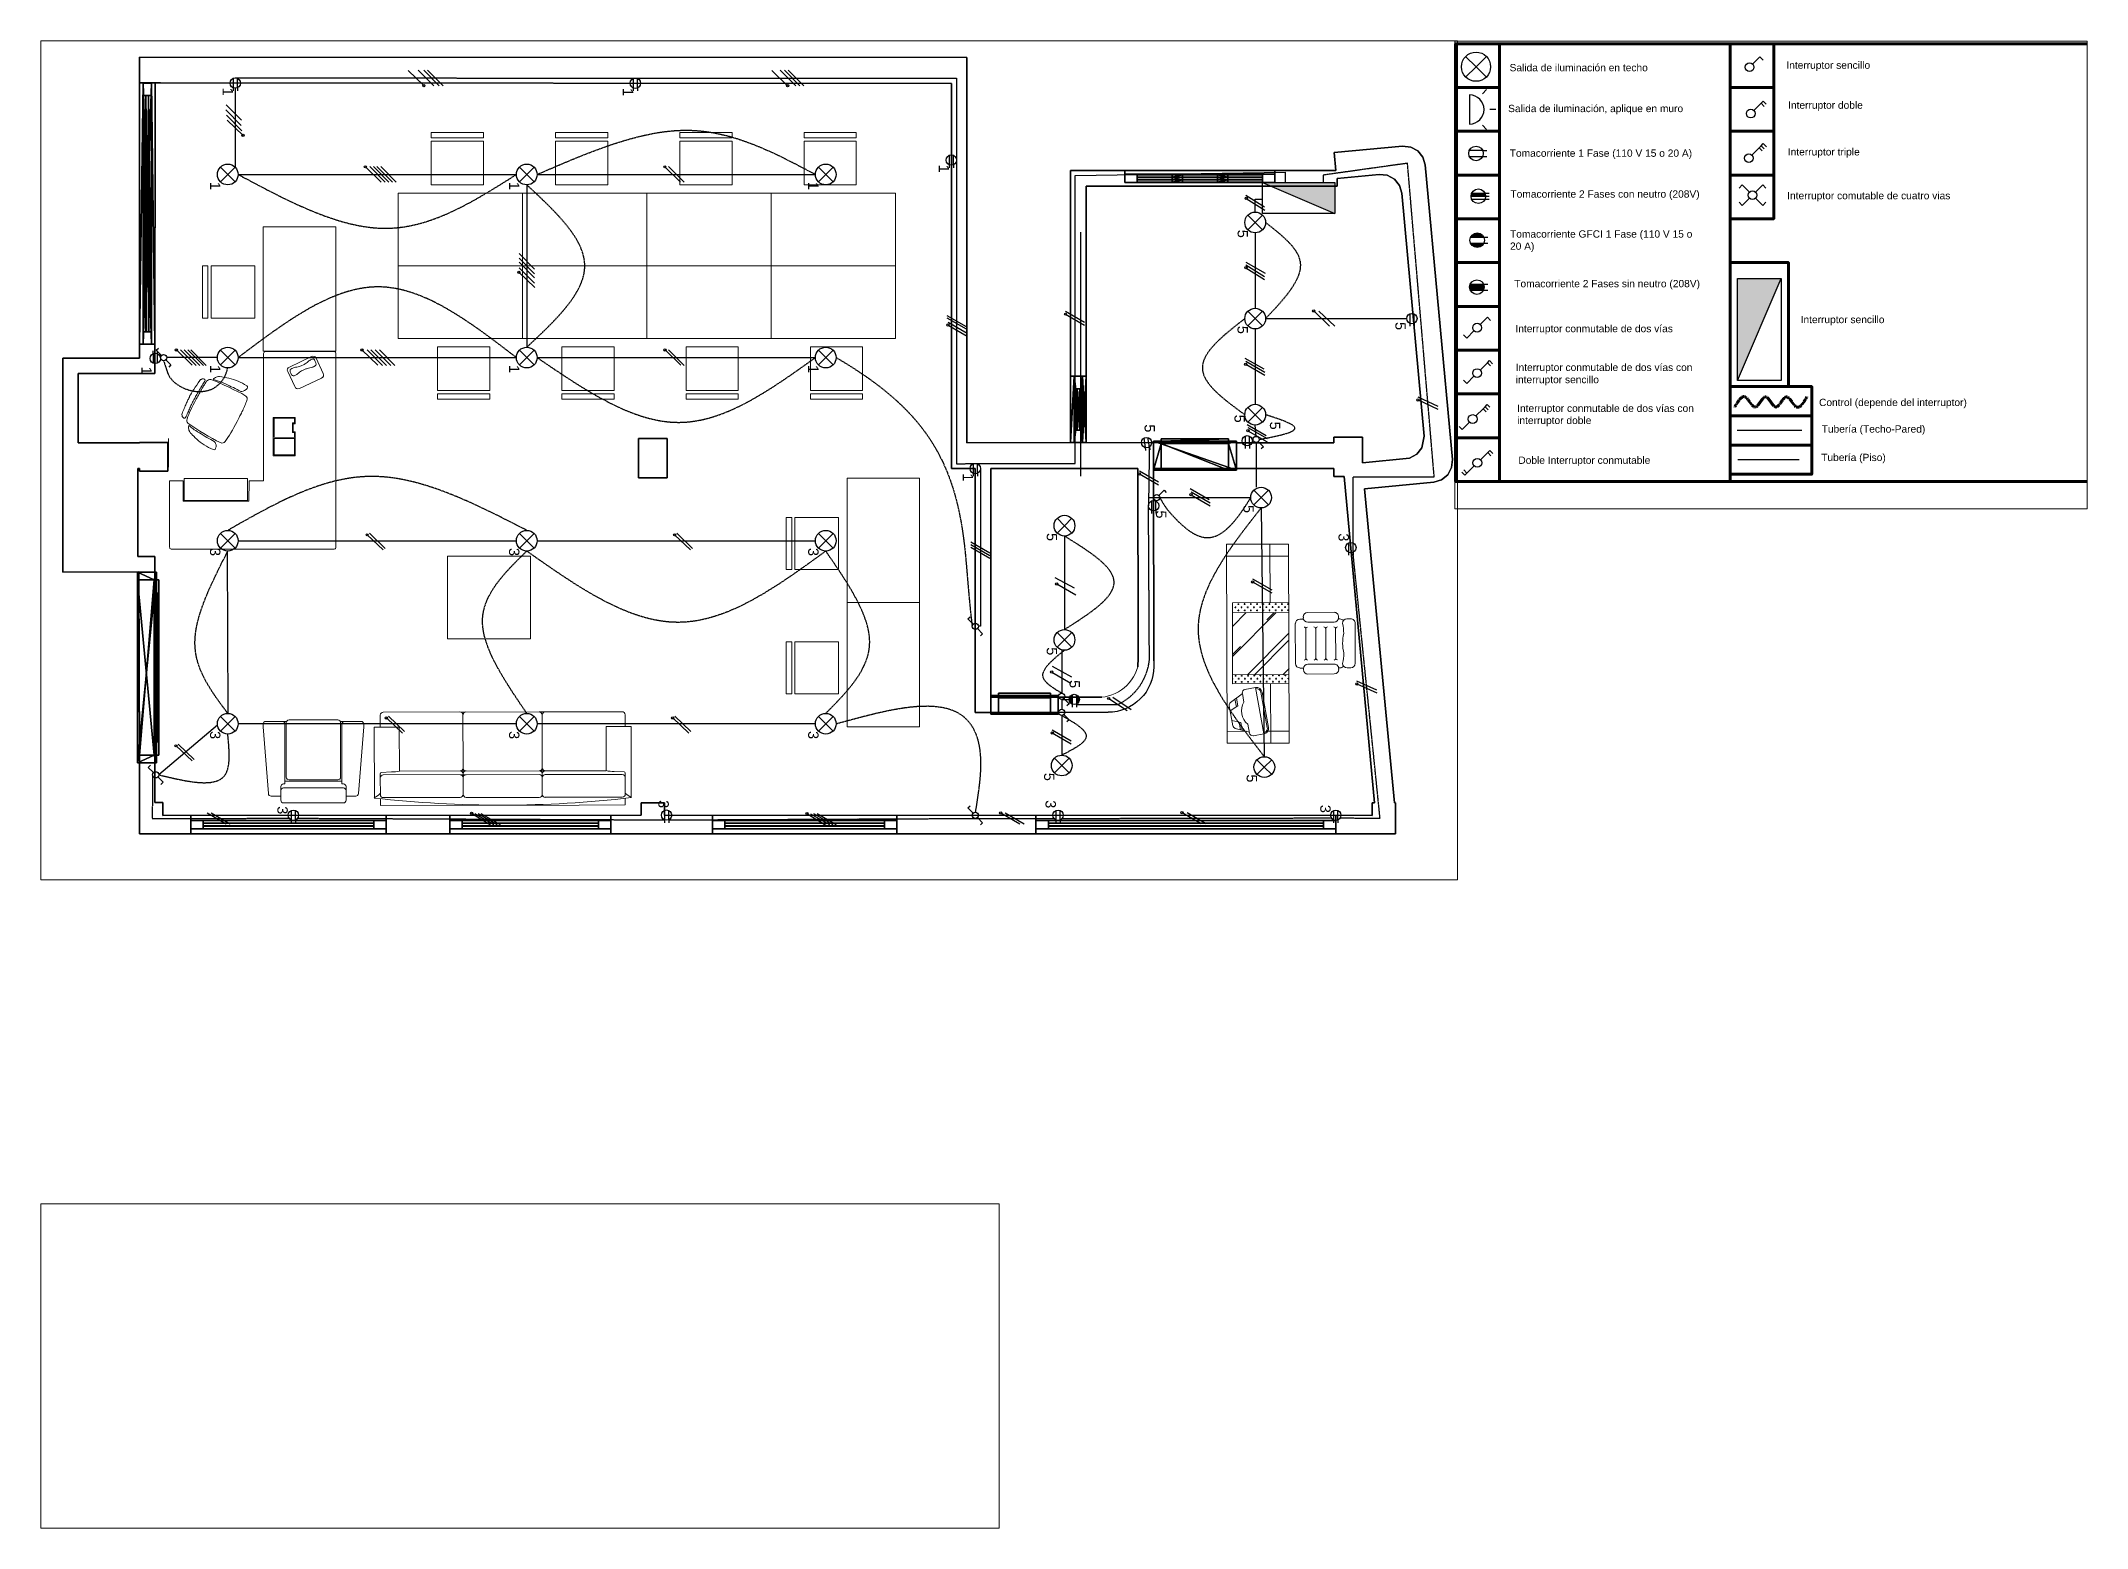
# Paper-space layout 'Instalacion Basica' of a CAD drawing. Header units: metres, sheet in millimetres. Extents: x 12 to 407, y -15 to 272.
# The model-space entities are those that its viewports show. They can reach past a viewport. Long polylines and large blocks are cut down to what shows.
import ezdxf

# ---------------------------------------------------------------- set-up
doc = ezdxf.new("R2010")
doc.units = ezdxf.units.M
doc.header["$LTSCALE"] = 0.2
doc.linetypes.add('ACAD_ISO02W100', pattern=[15, 12, -3])
for name, color, linetype in [('Canaletas', 4, 'Continuous'), ('conexiones', 7, 'ACAD_ISO02W100'), ('Fases', 7, 'Continuous'), ('Indicacion-Tabla', 7, 'Continuous'), ('Luminaria', 7, 'Continuous'), ('Medidas', 1, 'Continuous'), ('Puntos', 7, 'Continuous'), ('Tomacorrientes', 7, 'Continuous'), ('Voz', 160, 'Continuous'), ('www.dwgautocad.com', 7, 'Continuous')]:
    doc.layers.add(name, color=color, linetype=linetype)
for name, color, linetype, true_color in [('DLX_APERT', 7, 'Continuous', 0x969696), ('DLX_CONT', 7, 'Continuous', 0x969696), ('DLX_ROOF', 7, 'Continuous', 0x7f7f7f)]:
    doc.layers.add(name, color=color, linetype=linetype, true_color=true_color)
for name, color, linetype, lineweight in [('L-Suelo', 7, 'ACAD_ISO02W100', 30), ('L-Techo', 7, 'Continuous', 30), ('Muebles', 9, 'Continuous', 5)]:
    doc.layers.add(name, color=color, linetype=linetype, lineweight=lineweight)
doc.layers.get('0').off()
doc.styles.get("Standard").update_dxf_attribs({"font": 'arial.ttf'})

psp = doc.layouts.new('Instalacion Basica')

msp = doc.modelspace()

# ---------------------------------------------------------------- texts
at = {"layer": 'Indicacion-Tabla', "char_height": 0.1, "attachment_point": 1, "rotation": 270}
for s, insert, width in [('1', (11.874, 37.096), 0.17404), ('1', (15.736, 37.093), 0.17404), ('1', (18.786, 36.353), 0.17404), ('1', (11.752, 36.188, 2.6), 0.17404), ('1', (14.638, 36.188, 2.6), 0.17404), ('1', (17.525, 36.188, 2.6), 0.17404), ('5', (21.67, 35.725), 0.1), ('5', (21.669, 34.798), 0.1), ('5', (23.193, 34.835), 0.1), ('1', (11.09, 34.404, 2.6), 0.17404), ('1', (11.752, 34.421, 2.6), 0.17404), ('1', (14.638, 34.421, 2.6), 0.17404), ('1', (17.525, 34.421, 2.6), 0.17404), ('5', (20.772, 33.848), 0.1), ('5', (21.64, 33.941), 0.1), ('5', (21.982, 33.874), 0.1), ('1', (19.017, 33.376), 0.17404), ('5', (20.882, 33.017), 0.1), ('5', (21.726, 33.07, 2.8), 0.1), ('5', (19.828, 32.799), 0.1), ('3', (22.644, 32.796), 0.1), ('3', (11.752, 32.655, 2.6), 0.17404), ('3', (14.638, 32.655, 2.6), 0.17404), ('3', (17.525, 32.655, 2.6), 0.17404), ('5', (19.828, 31.697), 0.1), ('5', (20.048, 31.38), 0.1), ('3', (11.752, 30.888, 2.6), 0.17404), ('3', (14.638, 30.888, 2.6), 0.17404), ('3', (17.525, 30.888, 2.6), 0.17404), ('5', (19.802, 30.485), 0.1), ('5', (21.757, 30.47, 2.8), 0.1), ('3', (12.402, 30.163), 0.17404), ('3', (16.08, 30.222), 0.1), ('3', (19.816, 30.221), 0.1), ('3', (22.468, 30.176, -0.019), 0.1)]:
    msp.add_mtext(s, dxfattribs=dict(at, insert=insert, width=width))
at = {"layer": 'Tomacorrientes', "lineweight": 100, "char_height": 0.05, "attachment_point": 1}
for s, width, insert in [('Salida de iluminación en techo', 1.02928, (11.107, 3.403)), ('Interruptor sencillo', 0.62038, (13.004, 3.42)), ('Salida de iluminación, aplique en muro', 1.23638, (11.097, 3.123)), ('Interruptor doble', 0.62038, (13.016, 3.146)), ('Tomacorriente 1 Fase (110 V 15 o 20 A)', 1.26989, (11.108, 2.817)), ('Interruptor triple', 0.62038, (13.014, 2.826)), ('Tomacorriente 2 Fases con neutro (208V)', 1.33114, (11.113, 2.537)), ('Interruptor comutable de cuatro vias', 1.12317, (13.01, 2.526)), ('Tomacorriente GFCI 1 Fase (110 V 15 o 20 A)', 1.33114, (11.11, 2.263)), ('Tomacorriente 2 Fases sin neutro (208V)', 1.33114, (11.139, 1.923)), ('\\pxt18;Interruptor conmutable de dos vías', 1.33114, (11.147, 1.615)), ('Interruptor sencillo', 0.62038, (13.102, 1.677)), ('\\pxt18;Interruptor conmutable de dos vías con interruptor sencillo', 1.33114, (11.149, 1.349)), ('\\pxt18;Interruptor conmutable de dos vías con interruptor doble', 1.33114, (11.159, 1.069)), ('Control (depende del interruptor)', 1.05228, (13.228, 1.109)), ('Tubería (Techo-Pared)', 1.05228, (13.246, 0.927)), ('\\pxt18;Doble Interruptor conmutable ', 1.33114, (11.167, 0.713)), ('Tubería (Piso)', 1.05228, (13.243, 0.732))]:
    msp.add_mtext_dynamic_manual_height_columns(s, width=width, gutter_width=12.5, heights=[0], dxfattribs=dict(at, insert=insert))

# ---------------------------------------------------------------- blocks, each defined once
blk = doc.blocks.new('Tomacorriente')
at = {"layer": 'Tomacorrientes'}
for p, q in [((0.045, 0.021), (-0.045, 0.021)), ((0.045, 0.021), (0.074, 0.021)), ((-0.045, -0.021), (0.045, -0.021)), ((0.045, -0.021), (0.074, -0.021))]:
    blk.add_line(p, q, dxfattribs=at)
blk.add_circle((0, 0), 0.05, dxfattribs=at)
blk = doc.blocks.new('Tablero')
at = {"layer": 'Tomacorrientes', "linetype": 'ACAD_ISO02W100', "lineweight": 100}
h = blk.add_hatch(dxfattribs=at)
h.set_pattern_fill('ANGLE', color=256)
h.set_pattern_definition([(0, (0, 0), (0, 6.985), [5.08, -1.905]), (90, (0, 0), (-6.985, 4e-16), [5.08, -1.905])])
h.paths.add_polyline_path([(6.093, 4.847), (5.793, 4.847), (5.793, 4.147)])
at = {"layer": 'Tomacorrientes'}
h = blk.add_hatch(color=256, dxfattribs=at)
h.dxf.hatch_style = 1
h.paths.add_polyline_path([(6.093, 4.847), (5.793, 4.847), (5.793, 4.147)])
blk.add_line((5.793, 4.147), (6.093, 4.847), dxfattribs=at)
blk.add_lwpolyline([(6.093, 4.147), (5.793, 4.147), (5.793, 4.847), (6.093, 4.847)], close=True, dxfattribs=at)
blk = doc.blocks.new('Interruptor conmutable de cuatro vias')
at = {"layer": 'Luminaria'}
for p, q in [((-0.071, 0.071), (-0.092, 0.049)), ((-0.071, 0.071), (-0.021, 0.021)), ((0.071, 0.071), (0.021, 0.021)), ((0.071, 0.071), (0.092, 0.049)), ((-0.071, -0.071), (-0.092, -0.049)), ((-0.021, -0.021), (-0.071, -0.071)), ((0.071, -0.071), (0.021, -0.021)), ((0.071, -0.071), (0.092, -0.049))]:
    blk.add_line(p, q, dxfattribs=at)
blk.add_circle((0, 0), 0.03, dxfattribs=at)
blk = doc.blocks.new('Interruptor')
at = {"layer": 'Luminaria'}
for q in [(0.021, 0.021), (0.092, 0.049)]:
    blk.add_line((0.071, 0.071), q, dxfattribs=at)
blk.add_circle((0, 0), 0.03, dxfattribs=at)
blk = doc.blocks.new('Interruptor doble')
at = {"layer": 'Luminaria'}
for p, q in [((0.071, 0.071), (0.021, 0.021)), ((0.071, 0.071), (0.085, 0.085)), ((0.071, 0.071), (0.092, 0.049)), ((0.085, 0.085), (0.106, 0.064))]:
    blk.add_line(p, q, dxfattribs=at)
blk.add_circle((0, 0), 0.03, dxfattribs=at)
blk = doc.blocks.new('Interruptor triple')
at = {"layer": 'Luminaria'}
for p, q in [((12.273, 9.421), (12.223, 9.371)), ((12.273, 9.421), (12.287, 9.435)), ((12.273, 9.421), (12.294, 9.4)), ((12.287, 9.435), (12.301, 9.449)), ((12.287, 9.435), (12.308, 9.414)), ((12.301, 9.449), (12.322, 9.428))]:
    blk.add_line(p, q, dxfattribs=at)
blk.add_circle((12.202, 9.35), 0.03, dxfattribs=at)
blk = doc.blocks.new('Salida iluminacion. aplique muro')
at = {"layer": 'Luminaria'}
for p, q in [((0, 0.1), (0, -0.1)), ((0.116, 0.138), (0.09, 0.107)), ((0.18, 0), (0.14, 0)), ((0.116, -0.138), (0.09, -0.107))]:
    blk.add_line(p, q, dxfattribs=at)
blk.add_arc((0, 0), 0.1, 270, 90, dxfattribs=at)
blk = doc.blocks.new('Tomacorriente de dos fases con neutro (208V)')
at = {"layer": 'Tomacorrientes'}
h = blk.add_hatch(dxfattribs=at)
h.set_pattern_fill('ANGLE', color=256)
h.set_pattern_definition([(0, (-6.711, -3.14), (0, 6.985), [5.08, -1.905]), (90, (-6.711, -3.14), (-6.985, 4e-16), [5.08, -1.905])])
h.paths.add_polyline_path([(-0.045, 0.021, 0.109518), (-0.05, 0), (0.05, 0, 0.109518), (0.045, 0.021)])
at = {"layer": 'Tomacorrientes', "lineweight": 100}
h = blk.add_hatch(color=256, dxfattribs=at)
h.dxf.hatch_style = 1
h.paths.add_polyline_path([(0.045, 0.021), (-0.045, 0.021, 0.109518), (-0.05, 0), (0.05, 0, 0.109518)])
at = {"layer": 'Tomacorrientes'}
for p, q in [((-0.05, 0), (0.075, 0)), ((-0.045, 0.021), (0.074, 0.021)), ((-0.045, -0.021), (0.074, -0.021))]:
    blk.add_line(p, q, dxfattribs=at)
blk.add_circle((0, 0), 0.05, dxfattribs=at)
blk = doc.blocks.new('Toma corriente CFGI 1 Fase')
at = {"layer": 'Tomacorrientes'}
h = blk.add_hatch(dxfattribs=at)
h.set_pattern_fill('ANGLE', color=256)
h.set_pattern_definition([(0, (-6.336, -3.4325), (0, 6.985), [5.08, -1.905]), (90, (-6.336, -3.4325), (-6.985, 4e-16), [5.08, -1.905])])
h.paths.add_polyline_path([(0.045, 0.021, 0.63707), (-0.045, 0.021)])
h.paths.add_polyline_path([(-0.045, -0.021, 0.63707), (0.045, -0.021)])
at = {"layer": 'Tomacorrientes', "lineweight": 40}
h = blk.add_hatch(color=256, dxfattribs=at)
h.dxf.hatch_style = 1
h.paths.add_polyline_path([(-0.045, 0.021), (0.045, 0.021, 0.63707)])
h.paths.add_polyline_path([(0.045, -0.021), (-0.045, -0.021, 0.63707)])
at = {"layer": 'Tomacorrientes'}
for p, q in [((-0.045, 0.021), (0.074, 0.021)), ((-0.045, -0.021), (0.074, -0.021))]:
    blk.add_line(p, q, dxfattribs=at)
blk.add_circle((0, 0), 0.05, dxfattribs=at)
blk = doc.blocks.new('Tomacorriente de dos fases sin neutro (208v)')
h = blk.add_hatch(color=256)
h.dxf.hatch_style = 1
h.paths.add_polyline_path([(0.05, 0, 0.109518), (0.045, 0.021), (-0.045, 0.021, 0.109518), (-0.05, 0, 0.109518), (-0.045, -0.021), (0.045, -0.021, 0.109518)], flags=17)
h.paths.add_polyline_path([(0.045, 0.021), (-0.045, 0.021, 0.109518), (-0.05, 0, 0.109518), (-0.045, -0.021), (0.045, -0.021, 0.109518), (0.05, 0, 0.109518)], flags=17)
at = {"layer": 'Tomacorrientes', "lineweight": 100}
h = blk.add_hatch(dxfattribs=at)
h.set_pattern_fill('ANGLE', color=256)
h.set_pattern_definition([(0, (-13.572, -2.378), (0, 6.985), [5.08, -1.905]), (90, (-13.572, -2.378), (-6.985, 4e-16), [5.08, -1.905])])
h.paths.add_polyline_path([(0.045, -0.021, 0.109518), (0.05, 0, 0.109518), (0.045, 0.021), (-0.045, 0.021, 0.109518), (-0.05, 0, 0.109518), (-0.045, -0.021)])
at = {"layer": 'Tomacorrientes'}
h = blk.add_hatch(color=256, dxfattribs=at)
h.dxf.hatch_style = 1
h.paths.add_polyline_path([(0.05, 0, 0.109518), (0.045, 0.021), (-0.045, 0.021, 0.109518), (-0.05, 0, 0.109518), (-0.045, -0.021), (0.045, -0.021, 0.109518)])
for p, q in [((-0.045, 0.021), (0.074, 0.021)), ((-0.045, -0.021), (0.074, -0.021))]:
    blk.add_line(p, q, dxfattribs=at)
blk.add_circle((0, 0), 0.05, dxfattribs=at)
blk = doc.blocks.new('Conmutable con interruptor')
at = {"layer": 'Luminaria'}
for p, q in [((0.071, 0.071), (0.021, 0.021)), ((0.071, 0.071), (0.085, 0.085)), ((0.071, 0.071), (0.092, 0.049)), ((0.085, 0.085), (0.106, 0.064)), ((-0.071, -0.071), (-0.092, -0.049)), ((-0.021, -0.021), (-0.071, -0.071))]:
    blk.add_line(p, q, dxfattribs=at)
blk.add_circle((0, 0), 0.03, dxfattribs=at)
blk = doc.blocks.new('Conmutable con interruptor doble')
at = {"layer": 'Luminaria'}
for p, q in [((12.224, 8.28), (12.174, 8.231)), ((12.316, 8.372), (12.266, 8.323)), ((12.316, 8.372), (12.33, 8.386)), ((12.316, 8.372), (12.337, 8.351)), ((12.33, 8.386), (12.344, 8.401)), ((12.33, 8.386), (12.351, 8.365)), ((12.344, 8.401), (12.362, 8.383)), ((12.174, 8.231), (12.153, 8.252))]:
    blk.add_line(p, q, dxfattribs=at)
blk.add_circle((12.245, 8.302), 0.03, dxfattribs=at)
blk = doc.blocks.new('Interruptor con dos conmutables')
at = {"layer": 'Luminaria'}
for p, q in [((0.071, 0.071), (0.021, 0.021)), ((0.071, 0.071), (0.085, 0.085)), ((0.071, 0.071), (0.092, 0.049)), ((0.085, 0.085), (0.106, 0.064)), ((-0.085, -0.085), (-0.106, -0.064)), ((-0.071, -0.071), (-0.092, -0.049)), ((-0.085, -0.085), (-0.071, -0.071)), ((-0.021, -0.021), (-0.071, -0.071))]:
    blk.add_line(p, q, dxfattribs=at)
blk.add_circle((0, 0), 0.03, dxfattribs=at)
blk = doc.blocks.new('Lampara')
at = {"layer": 'Luminaria'}
for q in [(-0.071, 0.071), (-0.071, -0.071), (0.071, 0.071), (0.071, -0.071)]:
    blk.add_line((0, 0), q, dxfattribs=at)
blk.add_circle((0, 0), 0.1, dxfattribs=at)
blk = doc.blocks.new('871_0_0')
mesh = blk.add_polyface()
corners = [(-1.14, 0.013, 0.88), (1.14, -0.013, 0.88), (1.14, 0.013, 0.88), (1.14, -0.013, 0.88), (-1.14, 0.013, 0.88), (-1.14, -0.013, 0.88), (-1.14, 0.013, -0.88), (-1.14, -0.013, 0.88), (-1.14, 0.013, 0.88), (-1.14, -0.013, 0.88), (-1.14, 0.013, -0.88), (-1.14, -0.013, -0.88), (1.14, 0.013, 0.88), (1.14, -0.013, -0.88), (1.14, 0.013, -0.88), (1.14, -0.013, -0.88), (1.14, 0.013, 0.88), (1.14, -0.013, 0.88), (1.14, 0.013, -0.88), (-1.14, -0.013, -0.88), (-1.14, 0.013, -0.88), (-1.14, -0.013, -0.88), (1.14, 0.013, -0.88), (1.14, -0.013, -0.88)]
mesh.append_faces([[corners[k] for k in face] for face in [(0, 1, 2), (3, 4, 5), (6, 7, 8), (9, 10, 11), (12, 13, 14), (15, 16, 17), (18, 19, 20), (21, 22, 23)]])
blk = doc.blocks.new('871_0_1')
mesh = blk.add_polyface()
corners = [(-1.26, 0.04, 1), (1.26, -0.04, 1), (1.26, 0.04, 1), (1.26, -0.04, 1), (-1.26, 0.04, 1), (-1.26, -0.04, 1), (1.26, 0.04, 1), (1.26, -0.04, -1), (1.26, 0.04, -1), (1.26, -0.04, -1), (1.26, 0.04, 1), (1.26, -0.04, 1), (1.26, 0.04, -1), (-1.26, -0.04, -1), (-1.26, 0.04, -1), (-1.26, -0.04, -1), (1.26, 0.04, -1), (1.26, -0.04, -1), (-1.26, 0.04, -1), (-1.26, -0.04, 1), (-1.26, 0.04, 1), (-1.26, -0.04, 1), (-1.26, 0.04, -1), (-1.26, -0.04, -1), (1.26, -0.04, -1), (-1.14, -0.04, -0.88), (-1.26, -0.04, -1), (-1.26, -0.04, -1), (-1.14, -0.04, 0.88), (-1.26, -0.04, 1), (-1.26, -0.04, -1), (-1.14, -0.04, -0.88), (-1.14, -0.04, 0.88), (1.26, -0.04, -1), (1.14, -0.04, -0.88), (-1.14, -0.04, -0.88), (1.26, -0.04, 1), (1.14, -0.04, -0.88), (1.26, -0.04, -1), (1.26, -0.04, 1), (1.14, -0.04, 0.88), (1.14, -0.04, -0.88), (-1.26, -0.04, 1), (1.14, -0.04, 0.88), (1.26, -0.04, 1), (1.14, -0.04, 0.88), (-1.26, -0.04, 1), (-1.14, -0.04, 0.88), (1.26, 0.04, 1), (-1.14, 0.04, 0.88), (-1.26, 0.04, 1), (-1.26, 0.04, 1), (-1.14, 0.04, -0.88), (-1.26, 0.04, -1), (-1.26, 0.04, 1), (-1.14, 0.04, 0.88), (-1.14, 0.04, -0.88), (1.26, 0.04, 1), (1.14, 0.04, 0.88), (-1.14, 0.04, 0.88), (1.26, 0.04, -1), (1.14, 0.04, 0.88), (1.26, 0.04, 1), (1.26, 0.04, -1), (1.14, 0.04, -0.88), (1.14, 0.04, 0.88), (-1.26, 0.04, -1), (1.14, 0.04, -0.88), (1.26, 0.04, -1), (1.14, 0.04, -0.88), (-1.26, 0.04, -1), (-1.14, 0.04, -0.88), (1.14, -0.013, 0.88), (-1.14, -0.04, 0.88), (-1.14, -0.013, 0.88), (-1.14, -0.04, 0.88), (1.14, -0.013, 0.88), (1.14, -0.04, 0.88), (1.14, -0.04, 0.88), (1.14, -0.013, -0.88), (1.14, -0.04, -0.88), (1.14, -0.013, -0.88), (1.14, -0.04, 0.88), (1.14, -0.013, 0.88), (-1.14, -0.04, -0.88), (-1.14, -0.013, 0.88), (-1.14, -0.04, 0.88), (-1.14, -0.013, 0.88), (-1.14, -0.04, -0.88), (-1.14, -0.013, -0.88), (1.14, -0.04, -0.88), (-1.14, -0.013, -0.88), (-1.14, -0.04, -0.88), (-1.14, -0.013, -0.88), (1.14, -0.04, -0.88), (1.14, -0.013, -0.88), (-1.14, 0.013, 0.88), (1.14, 0.04, 0.88), (1.14, 0.013, 0.88), (1.14, 0.04, 0.88), (-1.14, 0.013, 0.88), (-1.14, 0.04, 0.88), (-1.14, -0.013, 0.88), (1.14, 0.013, 0.88), (1.14, -0.013, 0.88), (1.14, 0.013, 0.88), (-1.14, -0.013, 0.88), (-1.14, 0.013, 0.88), (1.14, 0.04, -0.88), (1.14, 0.013, 0.88), (1.14, 0.04, 0.88), (1.14, 0.013, 0.88), (1.14, 0.04, -0.88), (1.14, 0.013, -0.88), (1.14, 0.013, -0.88), (1.14, -0.013, 0.88), (1.14, 0.013, 0.88), (1.14, -0.013, 0.88), (1.14, 0.013, -0.88), (1.14, -0.013, -0.88), (1.14, 0.04, -0.88), (-1.14, 0.013, -0.88), (1.14, 0.013, -0.88), (-1.14, 0.013, -0.88), (1.14, 0.04, -0.88), (-1.14, 0.04, -0.88), (1.14, -0.013, -0.88), (-1.14, 0.013, -0.88), (-1.14, -0.013, -0.88), (-1.14, 0.013, -0.88), (1.14, -0.013, -0.88), (1.14, 0.013, -0.88), (-1.14, 0.04, 0.88), (-1.14, 0.013, -0.88), (-1.14, 0.04, -0.88), (-1.14, 0.013, -0.88), (-1.14, 0.04, 0.88), (-1.14, 0.013, 0.88), (-1.14, -0.013, -0.88), (-1.14, 0.013, 0.88), (-1.14, -0.013, 0.88), (-1.14, 0.013, 0.88), (-1.14, -0.013, -0.88), (-1.14, 0.013, -0.88)]
mesh.append_faces([[corners[k] for k in face] for face in [(0, 1, 2), (3, 4, 5), (6, 7, 8), (9, 10, 11), (12, 13, 14), (15, 16, 17), (18, 19, 20), (21, 22, 23), (24, 25, 26), (27, 28, 29), (30, 31, 32), (33, 34, 35), (36, 37, 38), (39, 40, 41), (42, 43, 44), (45, 46, 47), (48, 49, 50), (51, 52, 53), (54, 55, 56), (57, 58, 59), (60, 61, 62), (63, 64, 65), (66, 67, 68), (69, 70, 71), (72, 73, 74), (75, 76, 77), (78, 79, 80), (81, 82, 83), (84, 85, 86), (87, 88, 89), (90, 91, 92), (93, 94, 95), (96, 97, 98), (99, 100, 101), (102, 103, 104), (105, 106, 107), (108, 109, 110), (111, 112, 113), (114, 115, 116), (117, 118, 119), (120, 121, 122), (123, 124, 125), (126, 127, 128), (129, 130, 131), (132, 133, 134), (135, 136, 137), (138, 139, 140), (141, 142, 143)]])
blk = doc.blocks.new('871_0_2')
mesh = blk.add_polyface()
corners = [(-1.14, -0.013, -0.88), (1.14, -0.013, 0.88), (-1.14, -0.013, 0.88), (1.14, -0.013, 0.88), (-1.14, -0.013, -0.88), (1.14, -0.013, -0.88), (1.14, 0.013, -0.88), (-1.14, 0.013, 0.88), (1.14, 0.013, 0.88), (-1.14, 0.013, 0.88), (1.14, 0.013, -0.88), (-1.14, 0.013, -0.88)]
mesh.append_faces([[corners[k] for k in face] for face in [(0, 1, 2), (3, 4, 5), (6, 7, 8), (9, 10, 11)]])
blk = doc.blocks.new('881_0_2')
mesh = blk.add_polyface()
corners = [(0.823, -0.013, 0.88), (-0.823, -0.013, -0.88), (0.823, -0.013, -0.88), (-0.823, -0.013, -0.88), (0.823, -0.013, 0.88), (-0.823, -0.013, 0.88), (-0.823, 0.013, -0.88), (0.823, 0.013, 0.88), (0.823, 0.013, -0.88), (0.823, 0.013, 0.88), (-0.823, 0.013, -0.88), (-0.823, 0.013, 0.88)]
mesh.append_faces([[corners[k] for k in face] for face in [(0, 1, 2), (3, 4, 5), (6, 7, 8), (9, 10, 11)]])
blk = doc.blocks.new('895_0_2')
mesh = blk.add_polyface()
corners = [(0.658, -0.013, 0.88), (-0.658, -0.013, -0.88), (0.658, -0.013, -0.88), (-0.658, -0.013, -0.88), (0.658, -0.013, 0.88), (-0.658, -0.013, 0.88), (0.658, 0.013, -0.88), (-0.658, 0.013, 0.88), (0.658, 0.013, 0.88), (-0.658, 0.013, 0.88), (0.658, 0.013, -0.88), (-0.658, 0.013, -0.88)]
mesh.append_faces([[corners[k] for k in face] for face in [(0, 1, 2), (3, 4, 5), (6, 7, 8), (9, 10, 11)]])
blk = doc.blocks.new('910_0_2')
mesh = blk.add_polyface()
corners = [(0.77, -0.013, 0.88), (-0.77, -0.013, -0.88), (0.77, -0.013, -0.88), (-0.77, -0.013, -0.88), (0.77, -0.013, 0.88), (-0.77, -0.013, 0.88), (0.77, 0.013, -0.88), (-0.77, 0.013, 0.88), (0.77, 0.013, 0.88), (-0.77, 0.013, 0.88), (0.77, 0.013, -0.88), (-0.77, 0.013, -0.88)]
mesh.append_faces([[corners[k] for k in face] for face in [(0, 1, 2), (3, 4, 5), (6, 7, 8), (9, 10, 11)]])
blk = doc.blocks.new('920_0_2')
mesh = blk.add_polyface()
corners = [(-1.327, -0.013, 0.88), (1.327, -0.013, -0.88), (1.327, -0.013, 0.88), (1.327, -0.013, -0.88), (-1.327, -0.013, 0.88), (-1.327, -0.013, -0.88), (-1.327, 0.013, -0.88), (1.327, 0.013, 0.88), (1.327, 0.013, -0.88), (1.327, 0.013, 0.88), (-1.327, 0.013, -0.88), (-1.327, 0.013, 0.88)]
mesh.append_faces([[corners[k] for k in face] for face in [(0, 1, 2), (3, 4, 5), (6, 7, 8), (9, 10, 11)]])
blk = doc.blocks.new('933_0_0')
mesh = blk.add_polyface()
corners = [(-0.604, -0.013, 0.2), (-0.604, 0.013, 0.3), (-0.604, -0.013, 0.3), (-0.604, 0.035, 0.3), (-0.604, 0.013, 0.2), (-0.604, 0.035, 0.2), (-0.604, 0.013, 0.3), (-0.604, 0.013, 0.2), (-0.604, 0.035, 0.3), (-0.604, -0.035, 0.2), (-0.604, -0.013, 0.3), (-0.604, -0.035, 0.3), (-0.604, -0.013, 0.2), (-0.604, -0.013, 0.3), (-0.604, -0.035, 0.2), (-0.604, 0.013, 0.3), (-0.604, -0.013, 0.2), (-0.604, 0.013, 0.2), (-0.269, 0.013, -0.63), (-0.169, -0.013, -0.63), (-0.169, 0.013, -0.63), (-0.269, 0.013, -0.63), (-0.169, 0.035, -0.63), (-0.269, 0.035, -0.63), (-0.269, 0.013, -0.63), (-0.169, 0.013, -0.63), (-0.169, 0.035, -0.63), (-0.269, -0.013, -0.63), (-0.169, -0.013, -0.63), (-0.269, 0.013, -0.63), (-0.269, -0.035, -0.63), (-0.169, -0.013, -0.63), (-0.269, -0.013, -0.63), (-0.169, -0.013, -0.63), (-0.269, -0.035, -0.63), (-0.169, -0.035, -0.63)]
mesh.append_faces([[corners[k] for k in face] for face in [(0, 1, 2), (3, 4, 5), (6, 7, 8), (9, 10, 11), (12, 13, 14), (15, 16, 17), (18, 19, 20), (21, 22, 23), (24, 25, 26), (27, 28, 29), (30, 31, 32), (33, 34, 35)]])
blk = doc.blocks.new('933_0_1')
mesh = blk.add_polyface()
corners = [(0.604, 0.013, 0.2), (0.604, -0.013, 0.3), (0.604, 0.013, 0.3), (0.604, -0.035, 0.3), (0.604, -0.013, 0.2), (0.604, -0.035, 0.2), (0.604, -0.013, 0.3), (0.604, -0.013, 0.2), (0.604, -0.035, 0.3), (0.604, 0.035, 0.2), (0.604, 0.013, 0.3), (0.604, 0.035, 0.3), (0.604, 0.013, 0.2), (0.604, 0.013, 0.3), (0.604, 0.035, 0.2), (0.604, -0.013, 0.3), (0.604, 0.013, 0.2), (0.604, -0.013, 0.2)]
mesh.append_faces([[corners[k] for k in face] for face in [(0, 1, 2), (3, 4, 5), (6, 7, 8), (9, 10, 11), (12, 13, 14), (15, 16, 17)]])
blk = doc.blocks.new('933_0_2')
mesh = blk.add_polyface()
corners = [(0.269, -0.013, -0.63), (0.169, 0.013, -0.63), (0.169, -0.013, -0.63), (0.169, 0.035, -0.63), (0.269, 0.013, -0.63), (0.269, 0.035, -0.63), (0.169, 0.013, -0.63), (0.269, 0.013, -0.63), (0.169, 0.035, -0.63), (0.269, -0.013, -0.63), (0.169, -0.035, -0.63), (0.269, -0.035, -0.63), (0.269, -0.013, -0.63), (0.169, -0.013, -0.63), (0.169, -0.035, -0.63), (0.169, 0.013, -0.63), (0.269, -0.013, -0.63), (0.269, 0.013, -0.63)]
mesh.append_faces([[corners[k] for k in face] for face in [(0, 1, 2), (3, 4, 5), (6, 7, 8), (9, 10, 11), (12, 13, 14), (15, 16, 17)]])
blk = doc.blocks.new('933_0_4')
mesh = blk.add_polyface()
corners = [(-0.604, -0.013, -0.63), (-0.269, -0.013, 0.2), (-0.604, -0.013, 0.2), (-0.269, -0.013, 0.2), (-0.604, -0.013, -0.63), (-0.269, -0.013, -0.63), (-0.269, 0.013, -0.63), (-0.604, 0.013, 0.2), (-0.269, 0.013, 0.2), (-0.604, 0.013, 0.2), (-0.269, 0.013, -0.63), (-0.604, 0.013, -0.63), (0.604, -0.013, 0.63), (-0.604, -0.013, 0.3), (0.604, -0.013, 0.3), (-0.604, -0.013, 0.3), (0.604, -0.013, 0.63), (-0.604, -0.013, 0.63), (-0.604, 0.013, 0.3), (0.604, 0.013, 0.63), (0.604, 0.013, 0.3), (0.604, 0.013, 0.63), (-0.604, 0.013, 0.3), (-0.604, 0.013, 0.63), (0.169, -0.013, 0.2), (-0.169, -0.013, -0.63), (0.169, -0.013, -0.63), (-0.169, -0.013, -0.63), (0.169, -0.013, 0.2), (-0.169, -0.013, 0.2), (-0.169, 0.013, 0.2), (0.169, 0.013, -0.63), (-0.169, 0.013, -0.63), (0.169, 0.013, -0.63), (-0.169, 0.013, 0.2), (0.169, 0.013, 0.2), (0.269, -0.013, 0.2), (0.604, -0.013, -0.63), (0.604, -0.013, 0.2), (0.604, -0.013, -0.63), (0.269, -0.013, 0.2), (0.269, -0.013, -0.63), (0.269, 0.013, -0.63), (0.604, 0.013, 0.2), (0.604, 0.013, -0.63), (0.604, 0.013, 0.2), (0.269, 0.013, -0.63), (0.269, 0.013, 0.2)]
mesh.append_faces([[corners[k] for k in face] for face in [(0, 1, 2), (3, 4, 5), (6, 7, 8), (9, 10, 11), (12, 13, 14), (15, 16, 17), (18, 19, 20), (21, 22, 23), (24, 25, 26), (27, 28, 29), (30, 31, 32), (33, 34, 35), (36, 37, 38), (39, 40, 41), (42, 43, 44), (45, 46, 47)]])
blk = doc.blocks.new('933_0_6')
mesh = blk.add_polyface()
corners = [(0.604, -0.035, 0.2), (0.604, -0.013, -0.63), (0.604, -0.04, -0.63), (0.604, -0.035, 0.3), (0.604, -0.013, 0.63), (0.604, -0.013, 0.3), (0.604, -0.035, 0.3), (0.604, -0.04, 0.63), (0.604, -0.013, 0.63), (0.604, -0.035, 0.3), (0.604, -0.04, -0.63), (0.604, -0.04, 0.63), (0.604, -0.035, 0.2), (0.604, -0.04, -0.63), (0.604, -0.035, 0.3), (0.604, -0.013, -0.63), (0.604, -0.035, 0.2), (0.604, -0.013, 0.2)]
mesh.append_faces([[corners[k] for k in face] for face in [(0, 1, 2), (3, 4, 5), (6, 7, 8), (9, 10, 11), (12, 13, 14), (15, 16, 17)]])
blk = doc.blocks.new('943_0_0')
mesh = blk.add_polyface()
corners = [(0.2, -0.013, 0.3), (0.2, 0.013, 0.2), (0.2, -0.013, 0.2), (0.2, 0.035, 0.2), (0.2, 0.013, 0.3), (0.2, 0.035, 0.3), (0.2, 0.013, 0.2), (0.2, 0.013, 0.3), (0.2, 0.035, 0.2), (0.2, -0.035, 0.3), (0.2, -0.013, 0.2), (0.2, -0.035, 0.2), (0.2, -0.013, 0.3), (0.2, -0.013, 0.2), (0.2, -0.035, 0.3), (0.2, 0.013, 0.2), (0.2, -0.013, 0.3), (0.2, 0.013, 0.3)]
mesh.append_faces([[corners[k] for k in face] for face in [(0, 1, 2), (3, 4, 5), (6, 7, 8), (9, 10, 11), (12, 13, 14), (15, 16, 17)]])
blk = doc.blocks.new('943_0_1')
mesh = blk.add_polyface()
corners = [(-0.2, -0.013, 0.2), (-0.2, 0.013, 0.3), (-0.2, -0.013, 0.3), (-0.2, 0.035, 0.3), (-0.2, 0.013, 0.2), (-0.2, 0.035, 0.2), (-0.2, 0.013, 0.3), (-0.2, 0.013, 0.2), (-0.2, 0.035, 0.3), (-0.2, -0.035, 0.2), (-0.2, -0.013, 0.3), (-0.2, -0.035, 0.3), (-0.2, -0.013, 0.2), (-0.2, -0.013, 0.3), (-0.2, -0.035, 0.2), (-0.2, 0.013, 0.3), (-0.2, -0.013, 0.2), (-0.2, 0.013, 0.2)]
mesh.append_faces([[corners[k] for k in face] for face in [(0, 1, 2), (3, 4, 5), (6, 7, 8), (9, 10, 11), (12, 13, 14), (15, 16, 17)]])
blk = doc.blocks.new('943_0_2')
mesh = blk.add_polyface()
corners = [(0.2, 0.013, 0.2), (0.2, -0.013, 0.3), (0.2, -0.013, 0.2), (0.2, 0.013, 0.3), (0.2, 0.035, 0.2), (0.2, 0.035, 0.3), (0.2, 0.013, 0.3), (0.2, 0.013, 0.2), (0.2, 0.035, 0.2), (0.2, -0.035, 0.2), (0.2, -0.013, 0.3), (0.2, -0.035, 0.3), (0.2, -0.013, 0.2), (0.2, -0.013, 0.3), (0.2, -0.035, 0.2), (0.2, -0.013, 0.3), (0.2, 0.013, 0.2), (0.2, 0.013, 0.3), (-0.2, -0.013, 0.2), (-0.2, 0.013, 0.3), (-0.2, 0.013, 0.2), (-0.2, -0.013, 0.3), (-0.2, -0.035, 0.2), (-0.2, -0.035, 0.3), (-0.2, -0.013, 0.3), (-0.2, -0.013, 0.2), (-0.2, -0.035, 0.2), (-0.2, 0.035, 0.2), (-0.2, 0.013, 0.3), (-0.2, 0.035, 0.3), (-0.2, 0.013, 0.2), (-0.2, 0.013, 0.3), (-0.2, 0.035, 0.2), (-0.2, 0.013, 0.3), (-0.2, -0.013, 0.2), (-0.2, -0.013, 0.3), (-0.2, 0.013, 0.2), (0.2, -0.013, 0.2), (0.2, 0.013, 0.2), (0.2, -0.013, 0.2), (-0.2, 0.013, 0.2), (-0.2, -0.013, 0.2), (0.2, 0.013, 0.2), (0.2, -0.013, -0.63), (0.2, 0.013, -0.63), (0.2, -0.013, -0.63), (0.2, 0.013, 0.2), (0.2, -0.013, 0.2), (-0.2, -0.013, 0.2), (-0.2, 0.013, -0.63), (-0.2, -0.013, -0.63), (-0.2, 0.013, -0.63), (-0.2, -0.013, 0.2), (-0.2, 0.013, 0.2), (0.2, 0.013, -0.63), (-0.2, -0.013, -0.63), (-0.2, 0.013, -0.63), (-0.2, -0.013, -0.63), (0.2, 0.013, -0.63), (0.2, -0.013, -0.63), (0.2, 0.013, 0.3), (-0.2, -0.013, 0.3), (-0.2, 0.013, 0.3), (-0.2, -0.013, 0.3), (0.2, 0.013, 0.3), (0.2, -0.013, 0.3), (0.2, -0.013, 0.3), (0.2, 0.013, 0.63), (0.2, -0.013, 0.63), (0.2, 0.013, 0.63), (0.2, -0.013, 0.3), (0.2, 0.013, 0.3), (0.2, 0.013, 0.63), (-0.2, -0.013, 0.63), (0.2, -0.013, 0.63), (-0.2, -0.013, 0.63), (0.2, 0.013, 0.63), (-0.2, 0.013, 0.63), (-0.2, 0.013, 0.3), (-0.2, -0.013, 0.63), (-0.2, 0.013, 0.63), (-0.2, -0.013, 0.63), (-0.2, 0.013, 0.3), (-0.2, -0.013, 0.3)]
mesh.append_faces([[corners[k] for k in face] for face in [(0, 1, 2), (3, 4, 5), (6, 7, 8), (9, 10, 11), (12, 13, 14), (15, 16, 17), (18, 19, 20), (21, 22, 23), (24, 25, 26), (27, 28, 29), (30, 31, 32), (33, 34, 35), (36, 37, 38), (39, 40, 41), (42, 43, 44), (45, 46, 47), (48, 49, 50), (51, 52, 53), (54, 55, 56), (57, 58, 59), (60, 61, 62), (63, 64, 65), (66, 67, 68), (69, 70, 71), (72, 73, 74), (75, 76, 77), (78, 79, 80), (81, 82, 83)]])
blk = doc.blocks.new('943_0_3')
mesh = blk.add_polyface()
corners = [(-0.2, -0.013, 0.2), (0.2, -0.013, -0.63), (0.2, -0.013, 0.2), (0.2, -0.013, -0.63), (-0.2, -0.013, 0.2), (-0.2, -0.013, -0.63), (-0.2, 0.013, -0.63), (0.2, 0.013, 0.2), (0.2, 0.013, -0.63), (0.2, 0.013, 0.2), (-0.2, 0.013, -0.63), (-0.2, 0.013, 0.2), (-0.2, -0.013, 0.63), (0.2, -0.013, 0.3), (0.2, -0.013, 0.63), (0.2, -0.013, 0.3), (-0.2, -0.013, 0.63), (-0.2, -0.013, 0.3), (-0.2, 0.013, 0.63), (0.2, 0.013, 0.3), (-0.2, 0.013, 0.3), (0.2, 0.013, 0.3), (-0.2, 0.013, 0.63), (0.2, 0.013, 0.63)]
mesh.append_faces([[corners[k] for k in face] for face in [(0, 1, 2), (3, 4, 5), (6, 7, 8), (9, 10, 11), (12, 13, 14), (15, 16, 17), (18, 19, 20), (21, 22, 23)]])
blk = doc.blocks.new('943_0_4')
mesh = blk.add_polyface()
corners = [(-0.32, 0.04, 0.75), (0.32, -0.04, 0.75), (0.32, 0.04, 0.75), (0.32, -0.04, 0.75), (-0.32, 0.04, 0.75), (-0.32, -0.04, 0.75), (0.32, 0.04, 0.75), (0.32, -0.04, -0.75), (0.32, 0.04, -0.75), (0.32, -0.04, -0.75), (0.32, 0.04, 0.75), (0.32, -0.04, 0.75), (0.32, 0.04, -0.75), (-0.32, -0.04, -0.75), (-0.32, 0.04, -0.75), (-0.32, -0.04, -0.75), (0.32, 0.04, -0.75), (0.32, -0.04, -0.75), (-0.32, 0.04, -0.75), (-0.32, -0.04, 0.75), (-0.32, 0.04, 0.75), (-0.32, -0.04, 0.75), (-0.32, 0.04, -0.75), (-0.32, -0.04, -0.75), (-0.32, -0.04, -0.75), (-0.2, -0.04, 0.63), (-0.32, -0.04, 0.75), (0.32, -0.04, -0.75), (-0.2, -0.04, -0.63), (-0.32, -0.04, -0.75), (0.32, -0.04, -0.75), (0.2, -0.04, -0.63), (-0.2, -0.04, -0.63), (0.32, -0.04, 0.75), (0.2, -0.04, -0.63), (0.32, -0.04, -0.75), (0.32, -0.04, 0.75), (0.2, -0.04, 0.63), (0.2, -0.04, -0.63), (-0.32, -0.04, 0.75), (0.2, -0.04, 0.63), (0.32, -0.04, 0.75), (-0.32, -0.04, 0.75), (-0.2, -0.04, 0.63), (0.2, -0.04, 0.63), (-0.2, -0.04, 0.63), (-0.32, -0.04, -0.75), (-0.2, -0.04, -0.63), (-0.32, 0.04, 0.75), (-0.2, 0.04, -0.63), (-0.32, 0.04, -0.75), (0.32, 0.04, 0.75), (-0.2, 0.04, 0.63), (-0.32, 0.04, 0.75), (0.32, 0.04, 0.75), (0.2, 0.04, 0.63), (-0.2, 0.04, 0.63), (0.32, 0.04, -0.75), (0.2, 0.04, 0.63), (0.32, 0.04, 0.75), (0.32, 0.04, -0.75), (0.2, 0.04, -0.63), (0.2, 0.04, 0.63), (-0.32, 0.04, -0.75), (0.2, 0.04, -0.63), (0.32, 0.04, -0.75), (-0.32, 0.04, -0.75), (-0.2, 0.04, -0.63), (0.2, 0.04, -0.63), (-0.2, 0.04, -0.63), (-0.32, 0.04, 0.75), (-0.2, 0.04, 0.63), (0.2, 0.013, 0.63), (-0.2, -0.013, 0.63), (-0.2, 0.013, 0.63), (-0.2, -0.013, 0.63), (0.2, 0.013, 0.63), (0.2, -0.013, 0.63), (0.2, -0.035, 0.2), (0.2, -0.013, -0.63), (0.2, -0.04, -0.63), (0.2, -0.035, 0.3), (0.2, -0.013, 0.63), (0.2, -0.013, 0.3), (0.2, -0.035, 0.3), (0.2, -0.04, 0.63), (0.2, -0.013, 0.63), (0.2, -0.035, 0.3), (0.2, -0.04, -0.63), (0.2, -0.04, 0.63), (0.2, -0.035, 0.2), (0.2, -0.04, -0.63), (0.2, -0.035, 0.3), (0.2, -0.013, -0.63), (0.2, -0.035, 0.2), (0.2, -0.013, 0.2), (-0.2, 0.04, -0.63), (-0.2, 0.035, 0.2), (-0.2, 0.013, -0.63), (-0.2, 0.013, -0.63), (-0.2, 0.035, 0.2), (-0.2, 0.013, 0.2), (-0.2, 0.04, 0.63), (-0.2, 0.035, 0.2), (-0.2, 0.04, -0.63), (-0.2, 0.04, 0.63), (-0.2, 0.035, 0.3), (-0.2, 0.035, 0.2), (-0.2, 0.013, 0.63), (-0.2, 0.035, 0.3), (-0.2, 0.04, 0.63), (-0.2, 0.035, 0.3), (-0.2, 0.013, 0.63), (-0.2, 0.013, 0.3), (0.2, 0.04, -0.63), (-0.2, 0.013, -0.63), (0.2, 0.013, -0.63), (-0.2, 0.013, -0.63), (0.2, 0.04, -0.63), (-0.2, 0.04, -0.63), (0.2, -0.04, -0.63), (-0.2, -0.013, -0.63), (-0.2, -0.04, -0.63), (-0.2, -0.013, -0.63), (0.2, -0.04, -0.63), (0.2, -0.013, -0.63), (-0.2, 0.013, -0.63), (0.2, -0.013, -0.63), (0.2, 0.013, -0.63), (0.2, -0.013, -0.63), (-0.2, 0.013, -0.63), (-0.2, -0.013, -0.63), (0.2, -0.013, 0.2), (0.2, 0.013, -0.63), (0.2, -0.013, -0.63), (0.2, 0.013, -0.63), (0.2, -0.013, 0.2), (0.2, 0.013, 0.2), (-0.2, 0.013, 0.2), (-0.2, -0.013, -0.63), (-0.2, 0.013, -0.63), (-0.2, -0.013, -0.63), (-0.2, 0.013, 0.2), (-0.2, -0.013, 0.2), (0.2, 0.013, 0.3), (0.2, -0.013, 0.63), (0.2, 0.013, 0.63), (0.2, -0.013, 0.63), (0.2, 0.013, 0.3), (0.2, -0.013, 0.3), (0.2, -0.04, 0.63), (-0.2, -0.013, 0.63), (0.2, -0.013, 0.63), (-0.2, -0.013, 0.63), (0.2, -0.04, 0.63), (-0.2, -0.04, 0.63), (0.2, 0.04, 0.63), (-0.2, 0.013, 0.63), (-0.2, 0.04, 0.63), (-0.2, 0.013, 0.63), (0.2, 0.04, 0.63), (0.2, 0.013, 0.63), (-0.2, -0.013, 0.3), (-0.2, 0.013, 0.63), (-0.2, -0.013, 0.63), (-0.2, 0.013, 0.63), (-0.2, -0.013, 0.3), (-0.2, 0.013, 0.3), (0.2, 0.013, -0.63), (0.2, 0.035, 0.2), (0.2, 0.04, -0.63), (0.2, 0.013, 0.63), (0.2, 0.035, 0.3), (0.2, 0.013, 0.3), (0.2, 0.04, 0.63), (0.2, 0.035, 0.3), (0.2, 0.013, 0.63), (0.2, 0.04, -0.63), (0.2, 0.035, 0.3), (0.2, 0.04, 0.63), (0.2, 0.04, -0.63), (0.2, 0.035, 0.2), (0.2, 0.035, 0.3), (0.2, 0.035, 0.2), (0.2, 0.013, -0.63), (0.2, 0.013, 0.2)]
mesh.append_faces([[corners[k] for k in face] for face in [(0, 1, 2), (3, 4, 5), (6, 7, 8), (9, 10, 11), (12, 13, 14), (15, 16, 17), (18, 19, 20), (21, 22, 23), (24, 25, 26), (27, 28, 29), (30, 31, 32), (33, 34, 35), (36, 37, 38), (39, 40, 41), (42, 43, 44), (45, 46, 47), (48, 49, 50), (51, 52, 53), (54, 55, 56), (57, 58, 59), (60, 61, 62), (63, 64, 65), (66, 67, 68), (69, 70, 71), (72, 73, 74), (75, 76, 77), (78, 79, 80), (81, 82, 83), (84, 85, 86), (87, 88, 89), (90, 91, 92), (93, 94, 95), (96, 97, 98), (99, 100, 101), (102, 103, 104), (105, 106, 107), (108, 109, 110), (111, 112, 113), (114, 115, 116), (117, 118, 119), (120, 121, 122), (123, 124, 125), (126, 127, 128), (129, 130, 131), (132, 133, 134), (135, 136, 137), (138, 139, 140), (141, 142, 143), (144, 145, 146), (147, 148, 149), (150, 151, 152), (153, 154, 155), (156, 157, 158), (159, 160, 161), (162, 163, 164), (165, 166, 167), (168, 169, 170), (171, 172, 173), (174, 175, 176), (177, 178, 179), (180, 181, 182), (183, 184, 185)]])
blk = doc.blocks.new('943_0_5')
mesh = blk.add_polyface()
corners = [(-0.2, -0.013, -0.63), (-0.2, -0.035, 0.2), (-0.2, -0.04, -0.63), (-0.2, -0.013, 0.63), (-0.2, -0.035, 0.3), (-0.2, -0.013, 0.3), (-0.2, -0.04, 0.63), (-0.2, -0.035, 0.3), (-0.2, -0.013, 0.63), (-0.2, -0.04, -0.63), (-0.2, -0.035, 0.3), (-0.2, -0.04, 0.63), (-0.2, -0.04, -0.63), (-0.2, -0.035, 0.2), (-0.2, -0.035, 0.3), (-0.2, -0.035, 0.2), (-0.2, -0.013, -0.63), (-0.2, -0.013, 0.2)]
mesh.append_faces([[corners[k] for k in face] for face in [(0, 1, 2), (3, 4, 5), (6, 7, 8), (9, 10, 11), (12, 13, 14), (15, 16, 17)]])
blk = doc.blocks.new('943_0_6')
mesh = blk.add_polyface()
corners = [(-0.2, -0.035, 0.2), (0.2, -0.013, 0.2), (0.2, -0.035, 0.2), (0.2, -0.013, 0.2), (-0.2, -0.035, 0.2), (-0.2, -0.013, 0.2), (-0.2, -0.013, 0.2), (0.2, 0.013, 0.2), (0.2, -0.013, 0.2), (0.2, 0.013, 0.2), (-0.2, -0.013, 0.2), (-0.2, 0.013, 0.2), (-0.2, -0.035, 0.3), (0.2, -0.035, 0.2), (0.2, -0.035, 0.3), (0.2, -0.035, 0.2), (-0.2, -0.035, 0.3), (-0.2, -0.035, 0.2), (0.2, -0.035, 0.3), (-0.2, -0.013, 0.3), (-0.2, -0.035, 0.3), (-0.2, -0.013, 0.3), (0.2, -0.035, 0.3), (0.2, -0.013, 0.3), (-0.2, 0.013, 0.3), (0.2, -0.013, 0.3), (0.2, 0.013, 0.3), (0.2, -0.013, 0.3), (-0.2, 0.013, 0.3), (-0.2, -0.013, 0.3), (0.2, 0.013, 0.3), (-0.2, 0.035, 0.3), (-0.2, 0.013, 0.3), (-0.2, 0.035, 0.3), (0.2, 0.013, 0.3), (0.2, 0.035, 0.3), (0.2, 0.035, 0.3), (-0.2, 0.035, 0.2), (-0.2, 0.035, 0.3), (-0.2, 0.035, 0.2), (0.2, 0.035, 0.3), (0.2, 0.035, 0.2), (0.2, 0.035, 0.2), (-0.2, 0.013, 0.2), (-0.2, 0.035, 0.2), (-0.2, 0.013, 0.2), (0.2, 0.035, 0.2), (0.2, 0.013, 0.2)]
mesh.append_faces([[corners[k] for k in face] for face in [(0, 1, 2), (3, 4, 5), (6, 7, 8), (9, 10, 11), (12, 13, 14), (15, 16, 17), (18, 19, 20), (21, 22, 23), (24, 25, 26), (27, 28, 29), (30, 31, 32), (33, 34, 35), (36, 37, 38), (39, 40, 41), (42, 43, 44), (45, 46, 47)]])
blk = doc.blocks.new('953_0_0')
mesh = blk.add_polyface()
corners = [(-0.845, -0.091, 0.925), (0.845, -0.068, 0.925), (0.845, -0.091, 0.925), (0.845, -0.068, 0.925), (-0.845, -0.091, 0.925), (-0.845, -0.068, 0.925), (0.845, -0.091, 0.925), (0.845, -0.068, -1), (0.845, -0.091, -1), (0.845, -0.068, -1), (0.845, -0.091, 0.925), (0.845, -0.068, 0.925), (-0.845, -0.091, -1), (-0.845, -0.068, 0.925), (-0.845, -0.091, 0.925), (-0.845, -0.068, 0.925), (-0.845, -0.091, -1), (-0.845, -0.068, -1)]
mesh.append_faces([[corners[k] for k in face] for face in [(0, 1, 2), (3, 4, 5), (6, 7, 8), (9, 10, 11), (12, 13, 14), (15, 16, 17)]])
blk = doc.blocks.new('953_0_1')
mesh = blk.add_polyface()
corners = [(-0.845, -0.068, -1), (-0.845, -0.091, 0.925), (-0.845, -0.068, 0.925), (-0.845, -0.091, 0.925), (-0.845, -0.068, -1), (-0.845, -0.091, -1), (0.845, -0.091, 0.925), (-0.845, -0.068, 0.925), (-0.845, -0.091, 0.925), (-0.845, -0.068, 0.925), (0.845, -0.091, 0.925), (0.845, -0.068, 0.925), (0.845, -0.068, 0.925), (0.845, -0.091, -1), (0.845, -0.068, -1), (0.845, -0.091, -1), (0.845, -0.068, 0.925), (0.845, -0.091, 0.925)]
mesh.append_faces([[corners[k] for k in face] for face in [(0, 1, 2), (3, 4, 5), (6, 7, 8), (9, 10, 11), (12, 13, 14), (15, 16, 17)]])
blk = doc.blocks.new('953_0_2')
mesh = blk.add_polyface()
corners = [(-0.92, 0.091, 1), (0.92, -0.091, 1), (0.92, 0.091, 1), (0.92, -0.091, 1), (-0.92, 0.091, 1), (-0.92, -0.091, 1), (0.92, 0.091, 1), (0.92, -0.091, -1), (0.92, 0.091, -1), (0.92, -0.091, -1), (0.92, 0.091, 1), (0.92, -0.091, 1), (-0.92, 0.091, -1), (-0.92, -0.091, 1), (-0.92, 0.091, 1), (-0.92, -0.091, 1), (-0.92, 0.091, -1), (-0.92, -0.091, -1), (0.845, -0.068, -1), (0.92, 0.091, -1), (0.92, -0.091, -1), (0.845, -0.068, -1), (0.92, -0.091, -1), (0.845, -0.091, -1), (0.92, 0.091, -1), (0.845, -0.068, -1), (0.845, 0.091, -1), (-0.92, 0.091, -1), (-0.845, -0.068, -1), (-0.92, -0.091, -1), (-0.92, -0.091, -1), (-0.845, -0.068, -1), (-0.845, -0.091, -1), (-0.845, -0.068, -1), (-0.92, 0.091, -1), (-0.845, 0.091, -1), (-0.92, 0.091, 1), (-0.845, 0.091, 0.925), (-0.92, 0.091, -1), (-0.92, 0.091, -1), (-0.845, 0.091, 0.925), (-0.845, 0.091, -1), (0.92, 0.091, 1), (-0.845, 0.091, 0.925), (-0.92, 0.091, 1), (0.92, 0.091, 1), (0.845, 0.091, 0.925), (-0.845, 0.091, 0.925), (0.92, 0.091, -1), (0.845, 0.091, 0.925), (0.92, 0.091, 1), (0.845, 0.091, 0.925), (0.92, 0.091, -1), (0.845, 0.091, -1), (-0.845, -0.091, 0.925), (-0.92, -0.091, 1), (-0.92, -0.091, -1), (-0.845, -0.091, 0.925), (-0.92, -0.091, -1), (-0.845, -0.091, -1), (-0.845, -0.091, 0.925), (0.92, -0.091, 1), (-0.92, -0.091, 1), (0.845, -0.091, 0.925), (0.92, -0.091, 1), (-0.845, -0.091, 0.925), (0.845, -0.091, 0.925), (0.92, -0.091, -1), (0.92, -0.091, 1), (0.92, -0.091, -1), (0.845, -0.091, 0.925), (0.845, -0.091, -1), (0.845, 0.091, 0.925), (-0.845, -0.068, 0.925), (-0.845, 0.091, 0.925), (-0.845, -0.068, 0.925), (0.845, 0.091, 0.925), (0.845, -0.068, 0.925), (0.845, 0.091, -1), (0.845, -0.068, 0.925), (0.845, 0.091, 0.925), (0.845, -0.068, 0.925), (0.845, 0.091, -1), (0.845, -0.068, -1), (-0.845, 0.091, 0.925), (-0.845, -0.068, -1), (-0.845, 0.091, -1), (-0.845, -0.068, -1), (-0.845, 0.091, 0.925), (-0.845, -0.068, 0.925)]
mesh.append_faces([[corners[k] for k in face] for face in [(0, 1, 2), (3, 4, 5), (6, 7, 8), (9, 10, 11), (12, 13, 14), (15, 16, 17), (18, 19, 20), (21, 22, 23), (24, 25, 26), (27, 28, 29), (30, 31, 32), (33, 34, 35), (36, 37, 38), (39, 40, 41), (42, 43, 44), (45, 46, 47), (48, 49, 50), (51, 52, 53), (54, 55, 56), (57, 58, 59), (60, 61, 62), (63, 64, 65), (66, 67, 68), (69, 70, 71), (72, 73, 74), (75, 76, 77), (78, 79, 80), (81, 82, 83), (84, 85, 86), (87, 88, 89)]])
blk = doc.blocks.new('953_0_3')
mesh = blk.add_polyface()
corners = [(0.845, -0.113, 0.925), (-0.845, -0.091, 0.925), (-0.845, -0.113, 0.925), (-0.845, -0.091, 0.925), (0.845, -0.113, 0.925), (0.845, -0.091, 0.925), (-0.845, -0.113, 0.925), (-0.845, -0.091, -1), (-0.845, -0.113, -1), (-0.845, -0.091, -1), (-0.845, -0.113, 0.925), (-0.845, -0.091, 0.925)]
mesh.append_faces([[corners[k] for k in face] for face in [(0, 1, 2), (3, 4, 5), (6, 7, 8), (9, 10, 11)]])
blk = doc.blocks.new('953_0_4')
mesh = blk.add_polyface()
corners = [(0.845, -0.113, -1), (0.845, -0.091, 0.925), (0.845, -0.113, 0.925), (0.845, -0.091, 0.925), (0.845, -0.113, -1), (0.845, -0.091, -1), (-0.845, -0.091, -1), (0.845, -0.091, -1), (-0.845, -0.113, -1), (-0.845, -0.113, -1), (0.845, -0.091, -1), (0.845, -0.113, -1), (-0.845, -0.091, -1), (0.845, -0.068, -1), (0.845, -0.091, -1), (0.845, -0.068, -1), (-0.845, -0.091, -1), (-0.845, -0.068, -1), (-0.845, -0.068, -1), (0.845, -0.068, 0.925), (0.845, -0.068, -1), (0.845, -0.068, 0.925), (-0.845, -0.068, -1), (-0.845, -0.068, 0.925)]
mesh.append_faces([[corners[k] for k in face] for face in [(0, 1, 2), (3, 4, 5), (6, 7, 8), (9, 10, 11), (12, 13, 14), (15, 16, 17), (18, 19, 20), (21, 22, 23)]])
blk = doc.blocks.new('953_0_5')
mesh = blk.add_polyface()
corners = [(-0.845, -0.113, 0.925), (0.845, -0.113, -1), (0.845, -0.113, 0.925), (0.845, -0.113, -1), (-0.845, -0.113, 0.925), (-0.845, -0.113, -1)]
mesh.append_faces([[corners[k] for k in face] for face in [(0, 1, 2), (3, 4, 5)]])
blk = doc.blocks.new('1002_0_0')
mesh = blk.add_polyface()
corners = [(-0.325, -0.14, 0.925), (0.325, -0.117, 0.925), (0.325, -0.14, 0.925), (0.325, -0.117, 0.925), (-0.325, -0.14, 0.925), (-0.325, -0.117, 0.925), (0.325, -0.14, 0.925), (0.325, -0.117, -1), (0.325, -0.14, -1), (0.325, -0.117, -1), (0.325, -0.14, 0.925), (0.325, -0.117, 0.925), (-0.325, -0.14, -1), (-0.325, -0.117, 0.925), (-0.325, -0.14, 0.925), (-0.325, -0.117, 0.925), (-0.325, -0.14, -1), (-0.325, -0.117, -1)]
mesh.append_faces([[corners[k] for k in face] for face in [(0, 1, 2), (3, 4, 5), (6, 7, 8), (9, 10, 11), (12, 13, 14), (15, 16, 17)]])
blk = doc.blocks.new('1002_0_1')
mesh = blk.add_polyface()
corners = [(-0.325, -0.117, -1), (-0.325, -0.14, 0.925), (-0.325, -0.117, 0.925), (-0.325, -0.14, 0.925), (-0.325, -0.117, -1), (-0.325, -0.14, -1), (0.325, -0.14, 0.925), (-0.325, -0.117, 0.925), (-0.325, -0.14, 0.925), (-0.325, -0.117, 0.925), (0.325, -0.14, 0.925), (0.325, -0.117, 0.925), (0.325, -0.117, 0.925), (0.325, -0.14, -1), (0.325, -0.117, -1), (0.325, -0.14, -1), (0.325, -0.117, 0.925), (0.325, -0.14, 0.925)]
mesh.append_faces([[corners[k] for k in face] for face in [(0, 1, 2), (3, 4, 5), (6, 7, 8), (9, 10, 11), (12, 13, 14), (15, 16, 17)]])
blk = doc.blocks.new('1002_0_2')
mesh = blk.add_polyface()
corners = [(-0.4, 0.14, 1), (0.4, -0.14, 1), (0.4, 0.14, 1), (0.4, -0.14, 1), (-0.4, 0.14, 1), (-0.4, -0.14, 1), (0.4, 0.14, 1), (0.4, -0.14, -1), (0.4, 0.14, -1), (0.4, -0.14, -1), (0.4, 0.14, 1), (0.4, -0.14, 1), (-0.4, 0.14, -1), (-0.4, -0.14, 1), (-0.4, 0.14, 1), (-0.4, -0.14, 1), (-0.4, 0.14, -1), (-0.4, -0.14, -1), (0.4, -0.14, -1), (0.325, -0.117, -1), (0.4, 0.14, -1), (0.4, 0.14, -1), (0.325, -0.117, -1), (0.325, 0.14, -1), (0.325, -0.117, -1), (0.4, -0.14, -1), (0.325, -0.14, -1), (-0.325, -0.117, -1), (-0.4, -0.14, -1), (-0.4, 0.14, -1), (-0.325, -0.117, -1), (-0.4, 0.14, -1), (-0.325, 0.14, -1), (-0.4, -0.14, -1), (-0.325, -0.117, -1), (-0.325, -0.14, -1), (-0.4, 0.14, 1), (-0.325, 0.14, 0.925), (-0.4, 0.14, -1), (-0.4, 0.14, -1), (-0.325, 0.14, 0.925), (-0.325, 0.14, -1), (0.4, 0.14, 1), (-0.325, 0.14, 0.925), (-0.4, 0.14, 1), (0.4, 0.14, 1), (0.325, 0.14, 0.925), (-0.325, 0.14, 0.925), (0.4, 0.14, -1), (0.325, 0.14, 0.925), (0.4, 0.14, 1), (0.325, 0.14, 0.925), (0.4, 0.14, -1), (0.325, 0.14, -1), (-0.325, -0.14, 0.925), (-0.4, -0.14, 1), (-0.4, -0.14, -1), (-0.325, -0.14, 0.925), (-0.4, -0.14, -1), (-0.325, -0.14, -1), (-0.325, -0.14, 0.925), (0.4, -0.14, 1), (-0.4, -0.14, 1), (0.325, -0.14, 0.925), (0.4, -0.14, 1), (-0.325, -0.14, 0.925), (0.325, -0.14, 0.925), (0.4, -0.14, -1), (0.4, -0.14, 1), (0.4, -0.14, -1), (0.325, -0.14, 0.925), (0.325, -0.14, -1), (-0.325, 0.14, 0.925), (0.325, -0.117, 0.925), (-0.325, -0.117, 0.925), (0.325, -0.117, 0.925), (-0.325, 0.14, 0.925), (0.325, 0.14, 0.925), (0.325, 0.14, -1), (0.325, -0.117, 0.925), (0.325, 0.14, 0.925), (0.325, -0.117, 0.925), (0.325, 0.14, -1), (0.325, -0.117, -1), (-0.325, 0.14, 0.925), (-0.325, -0.117, -1), (-0.325, 0.14, -1), (-0.325, -0.117, -1), (-0.325, 0.14, 0.925), (-0.325, -0.117, 0.925)]
mesh.append_faces([[corners[k] for k in face] for face in [(0, 1, 2), (3, 4, 5), (6, 7, 8), (9, 10, 11), (12, 13, 14), (15, 16, 17), (18, 19, 20), (21, 22, 23), (24, 25, 26), (27, 28, 29), (30, 31, 32), (33, 34, 35), (36, 37, 38), (39, 40, 41), (42, 43, 44), (45, 46, 47), (48, 49, 50), (51, 52, 53), (54, 55, 56), (57, 58, 59), (60, 61, 62), (63, 64, 65), (66, 67, 68), (69, 70, 71), (72, 73, 74), (75, 76, 77), (78, 79, 80), (81, 82, 83), (84, 85, 86), (87, 88, 89)]])
blk = doc.blocks.new('1002_0_3')
mesh = blk.add_polyface()
corners = [(-0.325, -0.14, -1), (0.325, -0.14, -1), (-0.325, -0.162, -1), (-0.325, -0.162, -1), (0.325, -0.14, -1), (0.325, -0.162, -1), (-0.325, -0.14, -1), (0.325, -0.117, -1), (0.325, -0.14, -1), (0.325, -0.117, -1), (-0.325, -0.14, -1), (-0.325, -0.117, -1)]
mesh.append_faces([[corners[k] for k in face] for face in [(0, 1, 2), (3, 4, 5), (6, 7, 8), (9, 10, 11)]])
blk = doc.blocks.new('1002_0_4')
mesh = blk.add_polyface()
corners = [(-0.325, -0.162, 0.925), (-0.325, -0.14, -1), (-0.325, -0.162, -1), (-0.325, -0.14, -1), (-0.325, -0.162, 0.925), (-0.325, -0.14, 0.925), (0.325, -0.162, -1), (0.325, -0.14, 0.925), (0.325, -0.162, 0.925), (0.325, -0.14, 0.925), (0.325, -0.162, -1), (0.325, -0.14, -1), (-0.325, -0.162, 0.925), (0.325, -0.14, 0.925), (-0.325, -0.14, 0.925), (0.325, -0.14, 0.925), (-0.325, -0.162, 0.925), (0.325, -0.162, 0.925)]
mesh.append_faces([[corners[k] for k in face] for face in [(0, 1, 2), (3, 4, 5), (6, 7, 8), (9, 10, 11), (12, 13, 14), (15, 16, 17)]])
blk = doc.blocks.new('1002_0_5')
mesh = blk.add_polyface()
corners = [(-0.325, -0.117, 0.925), (0.325, -0.117, -1), (-0.325, -0.117, -1), (0.325, -0.117, -1), (-0.325, -0.117, 0.925), (0.325, -0.117, 0.925)]
mesh.append_faces([[corners[k] for k in face] for face in [(0, 1, 2), (3, 4, 5)]])
blk = doc.blocks.new('1002_0_6')
mesh = blk.add_polyface()
corners = [(-0.325, -0.162, 0.925), (0.325, -0.162, -1), (0.325, -0.162, 0.925), (0.325, -0.162, -1), (-0.325, -0.162, 0.925), (-0.325, -0.162, -1)]
mesh.append_faces([[corners[k] for k in face] for face in [(0, 1, 2), (3, 4, 5)]])
blk = doc.blocks.new('1012_0_5')
mesh = blk.add_polyface()
corners = [(-0.25, -0.113, 0.925), (0.25, -0.113, -1), (0.25, -0.113, 0.925), (0.25, -0.113, -1), (-0.25, -0.113, 0.925), (-0.25, -0.113, -1)]
mesh.append_faces([[corners[k] for k in face] for face in [(0, 1, 2), (3, 4, 5)]])
blk = doc.blocks.new('1012_0_6')
mesh = blk.add_polyface()
corners = [(-0.25, -0.068, 0.925), (0.25, -0.068, -1), (-0.25, -0.068, -1), (0.25, -0.068, -1), (-0.25, -0.068, 0.925), (0.25, -0.068, 0.925)]
mesh.append_faces([[corners[k] for k in face] for face in [(0, 1, 2), (3, 4, 5)]])
blk = doc.blocks.new('*U110')
at = {"layer": 'Luminaria'}
for p, q in [((0.071, 0.071), (0.021, 0.021)), ((0.071, 0.071), (0.092, 0.049)), ((-0.071, -0.071), (-0.092, -0.049)), ((-0.021, -0.021), (-0.071, -0.071))]:
    blk.add_line(p, q, dxfattribs=at)
blk.add_circle((0, 0), 0.03, dxfattribs=at)
blk = doc.blocks.new('Fase')
at = {"layer": 'Fases'}
blk.add_line((-0.053, -0.092), (0.053, 0.092), dxfattribs=at)
blk = doc.blocks.new('Neutro')
at = {"layer": 'Fases'}
h = blk.add_hatch(dxfattribs=at)
h.set_pattern_fill('ANGLE', color=256)
h.set_pattern_definition([(0, (-26.865, -1.6355), (0, 6.985), [5.08, -1.905]), (90, (-26.865, -1.6355), (-6.985, 4e-16), [5.08, -1.905])])
h.paths.add_polyline_path([(-0.065, -0.092, 1), (-0.042, -0.092, 1)])
blk.add_circle((-0.053, -0.092), 0.0111, dxfattribs=at)
blk.add_blockref('Fase', (0, 0), dxfattribs=at)
blk = doc.blocks.new('A$C1A7470BA')
at = {"layer": 'Muebles'}
for p, q in [((1600, 1033), (0, 1033)), ((0, 1033), (0, 533)), ((88, 854), (120, 967)), ((96, 881), (96, 1033)), ((108, 925), (169, 936)), ((108, 925), (169, 936)), ((302, 1015), (141, 986)), ((302, 1015), (141, 986)), ((166, 923), (182, 994)), ((166, 923), (182, 994)), ((301, 946), (261, 1008)), ((301, 946), (261, 1008)), ((293, 958), (354, 969)), ((293, 958), (354, 969)), ((301, 946), (362, 957)), ((301, 946), (362, 957)), ((329, 1004), (396, 910)), ((329, 1004), (396, 910)), ((478, 987), (478, 533)), ((478, 987), (1130, 987)), ((487, 963), (500, 963)), ((493, 970), (493, 957)), ((512, 938), (525, 938)), ((518, 987), (518, 982)), ((518, 945), (518, 932)), ((537, 963), (550, 963)), ((543, 970), (543, 957)), ((550, 987), (550, 533)), ((697, 987), (1050, 634)), ((714, 987), (778, 922)), ((938, 987), (1050, 876)), ((1050, 987), (1050, 533)), ((1062, 938), (1075, 938)), ((1068, 987), (1068, 982)), ((1068, 945), (1068, 932)), ((1087, 963), (1100, 963)), ((1093, 970), (1093, 957)), ((1112, 938), (1125, 938)), ((1118, 987), (1118, 982)), ((1118, 945), (1118, 932)), ((1130, 987), (1130, 533)), ((1504, 533), (1504, 1033)), ((1600, 533), (1600, 1033)), ((75, 738), (60, 822)), ((75, 738), (60, 822)), ((82, 853), (153, 866)), ((82, 853), (153, 866)), ((88, 854), (88, 854)), ((105, 912), (166, 923)), ((105, 912), (166, 923)), ((330, 897), (401, 909)), ((330, 897), (401, 909)), ((432, 888), (447, 803)), ((432, 888), (447, 803)), ((487, 913), (500, 913)), ((487, 863), (500, 863)), ((493, 920), (493, 907)), ((493, 870), (493, 857)), ((493, 820), (493, 807)), ((512, 888), (525, 888)), ((512, 838), (525, 838)), ((518, 895), (518, 882)), ((518, 845), (518, 832)), ((537, 913), (550, 913)), ((537, 863), (550, 863)), ((543, 920), (543, 907)), ((543, 870), (543, 857)), ((543, 820), (543, 807)), ((550, 866), (883, 533)), ((1062, 888), (1075, 888)), ((1062, 838), (1075, 838)), ((1068, 895), (1068, 882)), ((1068, 845), (1068, 832)), ((1087, 913), (1100, 913)), ((1087, 863), (1100, 863)), ((1093, 920), (1093, 907)), ((1093, 870), (1093, 857)), ((1093, 820), (1093, 807)), ((1112, 888), (1125, 888)), ((1112, 838), (1125, 838)), ((1118, 895), (1118, 882)), ((1118, 845), (1118, 832)), ((75, 738), (447, 803)), ((75, 738), (447, 803)), ((84, 739), (84, 739)), ((84, 739), (84, 739)), ((96, 533), (96, 707)), ((409, 760), (125, 710)), ((409, 760), (125, 710)), ((411, 751), (127, 701)), ((411, 751), (127, 701)), ((487, 813), (500, 813)), ((487, 763), (500, 763)), ((487, 713), (500, 713)), ((493, 770), (493, 757)), ((493, 720), (493, 707)), ((512, 788), (525, 788)), ((512, 738), (525, 738)), ((518, 795), (518, 782)), ((518, 745), (518, 732)), ((537, 813), (550, 813)), ((537, 763), (550, 763)), ((537, 713), (550, 713)), ((543, 770), (543, 757)), ((543, 720), (543, 707)), ((550, 811), (828, 533)), ((991, 710), (1050, 651)), ((1062, 788), (1075, 788)), ((1062, 738), (1075, 738)), ((1068, 795), (1068, 782)), ((1068, 745), (1068, 732)), ((1087, 813), (1100, 813)), ((1087, 763), (1100, 763)), ((1087, 713), (1100, 713)), ((1093, 770), (1093, 757)), ((1093, 720), (1093, 707)), ((1112, 788), (1125, 788)), ((1112, 738), (1125, 738)), ((1118, 795), (1118, 782)), ((1118, 745), (1118, 732)), ((478, 683), (0, 683)), ((487, 663), (500, 663)), ((487, 613), (500, 613)), ((493, 670), (493, 657)), ((493, 620), (493, 607)), ((512, 688), (525, 688)), ((512, 638), (525, 638)), ((512, 588), (525, 588)), ((518, 695), (518, 682)), ((518, 645), (518, 632)), ((518, 595), (518, 582)), ((537, 663), (550, 663)), ((537, 613), (550, 613)), ((543, 670), (543, 657)), ((543, 620), (543, 607)), ((1062, 688), (1075, 688)), ((1062, 638), (1075, 638)), ((1062, 588), (1075, 588)), ((1068, 695), (1068, 682)), ((1068, 645), (1068, 632)), ((1068, 595), (1068, 582)), ((1087, 663), (1100, 663)), ((1087, 613), (1100, 613)), ((1093, 670), (1093, 657)), ((1093, 620), (1093, 607)), ((1112, 688), (1125, 688)), ((1112, 638), (1125, 638)), ((1112, 588), (1125, 588)), ((1118, 695), (1118, 682)), ((1118, 645), (1118, 632)), ((1118, 595), (1118, 582)), ((1130, 683), (1600, 683)), ((1600, 533), (0, 533)), ((487, 563), (500, 563)), ((493, 570), (493, 557)), ((512, 538), (525, 538)), ((518, 545), (518, 533)), ((537, 563), (550, 563)), ((543, 570), (543, 557)), ((550, 582), (599, 533)), ((639, 481), (961, 481)), ((1062, 538), (1075, 538)), ((1068, 545), (1068, 533)), ((1087, 563), (1100, 563)), ((1093, 570), (1093, 557)), ((1112, 538), (1125, 538)), ((1118, 545), (1118, 533)), ((554, 169), (554, 381)), ((590, 416), (598, 416)), ((603, 416), (603, 445)), ((633, 381), (633, 169)), ((919, 397), (680, 397)), ((971, 381), (971, 169)), ((1014, 416), (1007, 416)), ((1050, 169), (1050, 381)), ((919, 317), (680, 317)), ((919, 237), (680, 237)), ((598, 134), (590, 134)), ((603, 123), (603, 133)), ((919, 157), (680, 157)), ((997, 136), (997, 123)), ((1007, 134), (1014, 134)), ((603, 66), (603, 36)), ((997, 36), (997, 66)), ((639, 0), (961, 0))]:
    blk.add_line(p, q, dxfattribs=at)
at = {"layer": 'Muebles', "linetype": 'Continuous'}
blk.add_line((997, 445), (997, 414), dxfattribs=at)
at = {"layer": 'Muebles'}
for centre, radius, start, end in [((146, 960), 27, 99.9755, 164.2484), ((146, 960), 27, 99.9755, 164.2484), ((307, 988), 27, 35.5353, 99.9755), ((307, 988), 27, 35.5353, 99.9755), ((87, 827), 27, 99.9988, 189.9755), ((87, 827), 27, 99.9988, 189.9755), ((259, 782), 135, 58.1791, 141.8198), ((259, 782), 135, 58.1791, 141.8198), ((406, 883), 27, 9.9763, 99.9988), ((406, 883), 27, 9.9763, 99.9988), ((119, 745), 45, 189.9755, 280.0003), ((119, 745), 45, 189.9755, 280.0003), ((119, 745), 36, 189.9755, 280.0003), ((119, 745), 36, 189.9755, 280.0003), ((403, 795), 36, 280.0003, 9.9717), ((403, 795), 36, 280.0003, 9.9717), ((403, 795), 45, 280.0003, 9.9763), ((403, 795), 45, 280.0003, 9.9763), ((639, 445), 35.8, 90, 180), ((961, 445), 35.8, 0, 90), ((590, 381), 35.8, 90, 180), ((598, 381), 35.8, 0, 90), ((680, 411), 13.6, 180, 270), ((680, 383), 13.6, 90, 180), ((919, 411), 13.6, 270, 0), ((919, 383), 13.6, 0, 90), ((1007, 381), 35.8, 90, 180), ((1014, 381), 35.8, 0, 90), ((680, 331), 13.6, 180, 270), ((680, 303), 13.6, 90, 180), ((680, 251), 13.6, 180, 270), ((680, 223), 13.6, 90, 180), ((919, 331), 13.6, 270, 0), ((919, 303), 13.6, 0, 90), ((919, 251), 13.6, 270, 0), ((919, 223), 13.6, 0, 90), ((590, 169), 35.8, 180, 270), ((598, 169), 35.8, 270, 0), ((639, 123), 35.8, 180, 233.1301), ((680, 171), 13.6, 180, 270), ((680, 143), 13.6, 90, 180), ((919, 171), 13.6, 270, 0), ((919, 143), 13.6, 0, 90), ((1007, 169), 35.8, 180, 270), ((961, 123), 35.8, 306.8699, 0), ((1014, 169), 35.8, 270, 0), ((639, 66), 35.8, 90, 180), ((639, 36), 35.8, 180, 270), ((722, 462), 370, 256.9726, 269.6332), ((800, -241), 342, 76.4882, 103.5118), ((877, 462), 370, 270.3668, 283.0274), ((961, 66), 35.8, 0, 90), ((961, 36), 35.8, 270, 0)]:
    blk.add_arc(centre, radius, start, end, dxfattribs=at)
blk = doc.blocks.new('A$C5C5878FB')
at = {"layer": 'Muebles'}
for p, q in [((0, 1287, -35), (1200, 1287, -35)), ((0, 587, -35), (0, 1287, -35)), ((1200, 1287, -35), (1200, 587, -35)), ((1200, 587, -35), (0, 587, -35)), ((379, 505, -35), (379, 83, -35)), ((882, 505, -35), (379, 505, -35)), ((882, 83, -35), (882, 505, -35)), ((379, 83, -35), (882, 83, -35)), ((882, 53, -35), (379, 53, -35)), ((379, 53, -35), (379, 0, -35)), ((379, 0, -35), (882, 0, -35)), ((882, 0, -35), (882, 53, -35))]:
    blk.add_line(p, q, dxfattribs=at)
blk = doc.blocks.new('sl17-3pl')
at = {"layer": 'Muebles', "ltscale": 0.5}
for p, q in [((-1.182, 0), (-1.182, -0.059)), ((-1.182, 0), (-0.736, 0)), ((1.182, 0), (-0.736, 0)), ((1.182, 0), (1.182, -0.059)), ((-1.24, -0.071), (-1.24, -0.756)), ((-1.182, -0.104), (-1.182, -0.265)), ((-1.153, -0.075), (-0.736, -0.075)), ((-0.41, -0.075), (-0.736, -0.075)), ((-0.381, -0.104), (-0.381, -0.265)), ((0.354, -0.075), (-0.352, -0.075)), ((0.383, -0.104), (0.383, -0.265)), ((1.153, -0.075), (0.412, -0.075)), ((1.182, -0.104), (1.182, -0.265)), ((1.24, -0.071), (1.24, -0.756)), ((-1.182, -0.309), (-1.182, -0.265)), ((-0.381, -0.265), (-0.381, -0.302)), ((0.383, -0.265), (0.383, -0.302)), ((1.182, -0.309), (1.182, -0.265)), ((-1.173, -0.319), (-1.074, -0.323)), ((-1.153, -0.294), (-0.736, -0.294)), ((-0.998, -0.331), (-0.998, -0.756)), ((-0.998, -0.331), (-0.736, -0.331)), ((-0.41, -0.294), (-0.736, -0.294)), ((-0.736, -0.331), (-0.41, -0.331)), ((-0.352, -0.331), (-0.41, -0.331)), ((-0.381, -0.36), (-0.381, -0.871)), ((-0.381, -0.36), (-0.381, -0.36)), ((1.153, -0.294), (-0.352, -0.294)), ((0.998, -0.331), (-0.352, -0.331)), ((0.383, -0.36), (0.383, -0.871)), ((0.998, -0.331), (0.998, -0.756)), ((1.173, -0.319), (1.074, -0.323)), ((-1.24, -0.756), (-0.998, -0.756)), ((-1.182, -0.756), (-1.182, -0.871)), ((1.24, -0.756), (0.998, -0.756)), ((1.182, -0.756), (1.182, -0.871)), ((-1.153, -0.9), (-0.736, -0.9)), ((-0.736, -0.9), (-0.41, -0.9)), ((-0.352, -0.9), (-0.41, -0.9)), ((1.153, -0.9), (-0.352, -0.9))]:
    blk.add_line(p, q, dxfattribs=at)
for centre, radius, start, end in [((0, -10.887), 10.887, 83.4584, 96.5416), ((-1.638, -0.685), 0.731, 51.4328, 57.0519), ((-1.153, -0.104), 0.0291, 90, 180), ((-0.41, -0.104), 0.0291, 0, 90), ((-0.352, -0.104), 0.0291, 90, 180), ((0.354, -0.104), 0.0291, 0, 90), ((0.412, -0.104), 0.0291, 90, 180), ((1.153, -0.104), 0.0291, 0, 90), ((1.638, -0.685), 0.731, 122.9481, 128.5672), ((-1.153, -0.265), 0.0291, 180, 270), ((-0.41, -0.265), 0.0291, 270, 0), ((-0.352, -0.265), 0.0291, 180, 270), ((0.354, -0.265), 0.0291, 270, 0), ((0.412, -0.265), 0.0291, 180, 270), ((1.153, -0.265), 0.0291, 270, 0), ((-1.172, -0.309), 0.0097, 180, 267.9816), ((-1.075, -0.681), 0.358, 77.6131, 89.8582), ((-0.41, -0.302), 0.0291, 270, 0), ((-0.41, -0.36), 0.0291, 0, 90), ((-0.352, -0.302), 0.0291, 180, 270), ((-0.352, -0.36), 0.0291, 90, 180), ((0.354, -0.302), 0.0291, 270, 0), ((0.354, -0.36), 0.0291, 0, 90), ((0.412, -0.302), 0.0291, 180, 270), ((0.412, -0.36), 0.0291, 90, 180), ((1.075, -0.681), 0.358, 90.1418, 102.3869), ((1.172, -0.309), 0.0097, 272.0184, 0), ((-1.153, -0.871), 0.0291, 180, 270), ((-0.41, -0.871), 0.0291, 270, 0), ((-0.352, -0.871), 0.0291, 180, 270), ((0.354, -0.871), 0.0291, 270, 0), ((0.412, -0.871), 0.0291, 180, 270), ((1.153, -0.871), 0.0291, 270, 0)]:
    blk.add_arc(centre, radius, start, end, dxfattribs=at)
blk = doc.blocks.new('sl17-1pl')
at = {"layer": 'Muebles', "ltscale": 0.5}
for points in [[(-0.066, 0.315), (-0.066, 0.409, 0.39147), (-0.09, 0.435), (-0.734, 0.485), (-0.761, 0.485, 0.414214), (-0.787, 0.459), (-0.787, 0.259)], [(-0.787, 0.302, 0.414214), (-0.761, 0.275), (-0.184, 0.275), (-0.184, 0.289, -0.414214), (-0.157, 0.315), (-0.026, 0.315, -0.414214), (0, 0.289), (0, -0.289, -0.414214), (-0.026, -0.315), (-0.157, -0.315, -0.414214), (-0.184, -0.289), (-0.184, -0.275), (-0.761, -0.275, 0.414214), (-0.787, -0.302)], [(-0.118, -0.315, -0.414214), (-0.144, -0.289), (-0.144, 0.289, -0.414214), (-0.118, 0.315)], [(-0.206, -0.275, -0.131652), (-0.21, -0.262), (-0.21, 0.262, -0.131652), (-0.206, 0.275)], [(-0.787, -0.259), (-0.787, -0.459, 0.414214), (-0.761, -0.485), (-0.734, -0.485), (-0.09, -0.435, 0.39147), (-0.066, -0.409), (-0.066, -0.315)]]:
    blk.add_lwpolyline(points, format="xyb", dxfattribs=at)
blk.add_lwpolyline([(-0.249, 0.262), (-0.774, 0.262, 0.414214), (-0.8, 0.236), (-0.8, -0.236, 0.414214), (-0.774, -0.262), (-0.249, -0.262, 0.414214), (-0.223, -0.236), (-0.223, 0.236, 0.414214)], format="xyb", close=True, dxfattribs=at)
blk = doc.blocks.new('*U112')
at = {"layer": 'Luminaria'}
for p, q in [((0.071, 0.071), (0.021, 0.021)), ((0.071, 0.071), (0.092, 0.049)), ((-0.071, -0.071), (-0.092, -0.049)), ((-0.021, -0.021), (-0.071, -0.071))]:
    blk.add_line(p, q, dxfattribs=at)
blk.add_circle((0, 0), 0.03, dxfattribs=at)

# ---------------------------------------------------------------- linework, layer by layer
at = {"layer": 'conexiones'}
for points in [[(14.809, 36.259, 2.6), (16.261, 36.686), (17.495, 36.259, 2.6)], [(11.923, 36.259, 2.6), (13.356, 35.74), (14.609, 36.259, 2.6)], [(14.709, 34.592, 2.6), (15.269, 35.377), (14.709, 36.159, 2.6)], [(21.84, 35.796), (22.172, 35.425), (21.84, 34.868)], [(14.609, 34.492, 2.6), (13.274, 35.174), (11.923, 34.492, 2.6)], [(21.64, 34.868), (21.23, 34.387), (21.64, 33.941)], [(14.809, 34.492, 2.6), (16.178, 33.867), (17.495, 34.492, 2.6)], [(21.779, 33.702), (22.123, 33.813), (21.84, 33.941)], [(14.709, 32.825, 2.6), (13.205, 33.345), (11.823, 32.825, 2.6)], [(21.797, 33.041, 2.8), (21.189, 31.866), (21.828, 30.641, 2.8)], [(19.899, 31.868), (20.378, 32.325), (19.899, 32.77)], [(11.823, 31.059, 2.6), (11.506, 31.734, 0.003), (11.823, 32.625, 2.6)], [(14.709, 31.059, 2.6), (14.282, 31.954), (14.709, 32.625, 2.6)], [(17.595, 32.625, 2.6), (16.171, 31.937), (14.709, 32.625, 2.6)], [(17.595, 31.059, 2.6), (18.019, 31.742), (17.595, 32.625, 2.6)], [(19.873, 31.253), (19.693, 31.409), (19.899, 31.668)], [(17.695, 30.959, 2.6), (19.085, 30.46), (19.038, 30.105)], [(19.873, 31.038), (20.109, 30.837), (19.873, 30.656)], [(11.157, 30.466, 2.6), (11.798, 30.466, 2.6), (11.823, 30.859, 2.6)]]:
    msp.add_spline(points, degree=3, dxfattribs=at)
for points, knots in [([(11.204, 34.462), (11.233, 34.374, -0.004), (11.282, 34.162, -0.047), (11.741, 34.045, 1.339), (11.823, 34.392, 2.6)], [0, 0, 0, 0, 0.266799, 2.927042, 2.927042, 2.927042, 2.927042]), ([(17.695, 34.492, 2.6), (18.543, 33.998, 1.392), (18.917, 33.376), (18.97, 32.21, -0.025), (19.008, 31.899)], [0, 0, 0, 0, 3.32504, 4.222811, 4.222811, 4.222811, 4.222811]), ([(20.82, 33.141), (20.864, 33.058, -0.004), (21.209, 32.648, 0.248), (21.408, 32.661, 1.439), (21.697, 33.141, 2.8)], [0, 0, 0, 0, 0.270792, 3.199584, 3.199584, 3.199584, 3.199584])]:
    msp.add_open_spline(points, degree=3, knots=knots, dxfattribs=at)
at = {"layer": 'conexiones', "lineweight": 100}
msp.add_spline([(12.65, 1.052), (12.721, 1.122), (12.791, 1.052), (12.862, 1.122), (12.933, 1.052), (13.003, 1.122), (13.074, 1.052), (13.145, 1.122)], degree=3, dxfattribs=at)
at = {"layer": 'DLX_APERT'}
for points in [[(11.006, 37.142, 0), (11.007, 34.621, 0)], [(11.086, 37.142, 0), (11.006, 37.142, 0)], [(11.007, 34.621, 0), (11.006, 37.142, 0)], [(11.006, 37.142, 0), (11.086, 37.142, 0)], [(11.006, 37.142, 0), (11.006, 37.142, 0)], [(11.006, 37.142, 0), (11.086, 37.142, 0)], [(11.086, 37.142, 0), (11.006, 37.142, 0)], [(11.006, 37.142, 0), (11.007, 34.621, 0)], [(11.007, 34.621, 0), (11.006, 37.142, 0)], [(11.006, 37.142, 0), (11.006, 37.142, 0)], [(11.087, 34.621, 0), (11.086, 37.142, 0)], [(11.086, 37.142, 0), (11.087, 34.621, 0)], [(11.086, 37.142, 0), (11.086, 37.142, 0)], [(11.086, 37.142, 0), (11.087, 34.621, 0)], [(11.087, 34.621, 0), (11.086, 37.142, 0)], [(11.086, 37.142, 0), (11.086, 37.142, 0)], [(11.006, 37.022, 0), (11.006, 37.022, 0)], [(11.006, 37.022, 0), (11.007, 34.741, 0)], [(11.007, 34.741, 0), (11.006, 37.022, 0)], [(11.007, 34.741, 0), (11.006, 37.022, 0)], [(11.006, 37.022, 0), (11.033, 37.022, 0)], [(11.033, 37.022, 0), (11.006, 37.022, 0)], [(11.006, 37.022, 0), (11.006, 37.022, 0)], [(11.006, 37.022, 0), (11.033, 37.022, 0)], [(11.033, 37.022, 0), (11.006, 37.022, 0)], [(11.006, 37.022, 0), (11.007, 34.741, 0)], [(11.033, 37.022, 0), (11.034, 34.741, 0)], [(11.033, 37.022, 0), (11.033, 37.022, 0)], [(11.034, 34.741, 0), (11.033, 37.022, 0)], [(11.034, 34.741, 0), (11.033, 37.022, 0)], [(11.033, 37.022, 0), (11.058, 37.022, 0)], [(11.058, 37.022, 0), (11.033, 37.022, 0)], [(11.033, 37.022, 0), (11.034, 34.741, 0)], [(11.058, 37.022, 0), (11.033, 37.022, 0)], [(11.033, 37.022, 0), (11.033, 37.022, 0)], [(11.033, 37.022, 0), (11.058, 37.022, 0)], [(11.033, 37.022, 0), (11.034, 34.741, 0)], [(11.034, 34.741, 0), (11.033, 37.022, 0)], [(11.033, 37.022, 0), (11.033, 37.022, 0)], [(11.033, 37.022, 0), (11.034, 34.741, 0)], [(11.058, 37.022, 0), (11.033, 37.022, 0)], [(11.033, 37.022, 0), (11.033, 37.022, 0)], [(11.033, 37.022, 0), (11.058, 37.022, 0)], [(11.058, 37.022, 0), (11.033, 37.022, 0)], [(11.034, 34.741, 0), (11.033, 37.022, 0)], [(11.033, 37.022, 0), (11.058, 37.022, 0)], [(11.059, 34.741, 0), (11.058, 37.022, 0)], [(11.058, 37.022, 0), (11.086, 37.022, 0)], [(11.058, 37.022, 0), (11.059, 34.741, 0)], [(11.058, 37.022, 0), (11.059, 34.741, 0)], [(11.086, 37.022, 0), (11.058, 37.022, 0)], [(11.059, 34.741, 0), (11.058, 37.022, 0)], [(11.058, 37.022, 0), (11.058, 37.022, 0)], [(11.058, 37.022, 0), (11.086, 37.022, 0)], [(11.086, 37.022, 0), (11.058, 37.022, 0)], [(11.058, 37.022, 0), (11.058, 37.022, 0)], [(11.059, 34.741, 0), (11.058, 37.022, 0)], [(11.058, 37.022, 0), (11.059, 34.741, 0)], [(11.059, 34.741, 0), (11.058, 37.022, 0)], [(11.058, 37.022, 0), (11.058, 37.022, 0)], [(11.058, 37.022, 0), (11.058, 37.022, 0)], [(11.058, 37.022, 0), (11.059, 34.741, 0)], [(11.086, 37.022, 0), (11.086, 37.022, 0)], [(11.086, 37.022, 0), (11.087, 34.741, 0)], [(11.087, 34.741, 0), (11.086, 37.022, 0)], [(11.086, 37.022, 0), (11.087, 34.741, 0)], [(11.087, 34.741, 0), (11.086, 37.022, 0)], [(11.086, 37.022, 0), (11.086, 37.022, 0)], [(21.93, 36.261, 0), (20.482, 36.261, 0)], [(20.482, 36.261, 0), (20.482, 36.181, 0)], [(20.482, 36.181, 0), (20.482, 36.261, 0)], [(20.482, 36.261, 0), (21.93, 36.261, 0)], [(20.482, 36.181, 0), (20.482, 36.261, 0)], [(20.482, 36.261, 0), (20.482, 36.261, 0)], [(20.482, 36.261, 0), (20.482, 36.181, 0)], [(20.482, 36.261, 0), (21.93, 36.261, 0)], [(21.93, 36.261, 0), (20.482, 36.261, 0)], [(20.482, 36.261, 0), (20.482, 36.261, 0)], [(20.602, 36.261, 0), (20.602, 36.261, 0)], [(20.602, 36.261, 0), (21.81, 36.261, 0)], [(21.81, 36.261, 0), (20.602, 36.261, 0)], [(20.602, 36.234, 0), (20.602, 36.261, 0)], [(20.602, 36.261, 0), (20.602, 36.261, 0)], [(20.602, 36.261, 0), (20.602, 36.234, 0)], [(20.602, 36.234, 0), (20.602, 36.261, 0)], [(20.602, 36.261, 0), (21.81, 36.261, 0)], [(21.81, 36.261, 0), (20.602, 36.261, 0)], [(20.602, 36.261, 0), (20.602, 36.234, 0)], [(20.602, 36.256, 0), (20.602, 36.234, 0)], [(20.602, 36.234, 0), (20.602, 36.256, 0)], [(20.602, 36.256, 0), (20.602, 36.256, 0)], [(20.602, 36.234, 0), (20.602, 36.256, 0)], [(20.602, 36.256, 0), (20.602, 36.256, 0)], [(20.602, 36.256, 0), (20.602, 36.234, 0)], [(20.937, 36.256, 0), (20.602, 36.256, 0)], [(20.602, 36.256, 0), (20.602, 36.256, 0)], [(20.602, 36.256, 0), (21.81, 36.256, 0)], [(20.602, 36.234, 0), (20.602, 36.256, 0)], [(20.602, 36.256, 0), (20.937, 36.256, 0)], [(21.81, 36.256, 0), (20.602, 36.256, 0)], [(20.602, 36.256, 0), (20.602, 36.234, 0)], [(20.602, 36.234, 0), (20.602, 36.256, 0)], [(20.602, 36.256, 0), (20.602, 36.256, 0)], [(20.602, 36.256, 0), (20.602, 36.234, 0)], [(20.602, 36.234, 0), (21.81, 36.234, 0)], [(20.602, 36.209, 0), (20.602, 36.234, 0)], [(20.602, 36.234, 0), (20.602, 36.234, 0)], [(20.602, 36.234, 0), (20.602, 36.234, 0)], [(20.937, 36.234, 0), (20.602, 36.234, 0)], [(20.602, 36.234, 0), (20.602, 36.209, 0)], [(20.602, 36.234, 0), (20.602, 36.234, 0)], [(20.602, 36.234, 0), (20.602, 36.209, 0)], [(20.602, 36.209, 0), (20.602, 36.234, 0)], [(21.81, 36.234, 0), (20.602, 36.234, 0)], [(20.602, 36.209, 0), (20.602, 36.234, 0)], [(20.602, 36.234, 0), (20.602, 36.234, 0)], [(20.602, 36.234, 0), (20.602, 36.209, 0)], [(20.602, 36.209, 0), (20.602, 36.234, 0)], [(20.602, 36.234, 0), (20.602, 36.209, 0)], [(20.602, 36.234, 0), (20.937, 36.234, 0)], [(20.602, 36.234, 0), (20.937, 36.234, 0)], [(20.602, 36.209, 0), (20.602, 36.234, 0)], [(20.937, 36.234, 0), (20.602, 36.234, 0)], [(20.602, 36.234, 0), (21.81, 36.234, 0)], [(21.81, 36.234, 0), (20.602, 36.234, 0)], [(20.602, 36.234, 0), (20.602, 36.209, 0)], [(20.602, 36.209, 0), (20.602, 36.234, 0)], [(20.602, 36.234, 0), (20.602, 36.209, 0)], [(20.937, 36.234, 0), (20.602, 36.234, 0)], [(20.602, 36.234, 0), (20.602, 36.209, 0)], [(20.602, 36.234, 0), (20.937, 36.234, 0)], [(20.937, 36.234, 0), (20.602, 36.234, 0)], [(20.602, 36.234, 0), (20.602, 36.234, 0)], [(20.602, 36.209, 0), (20.602, 36.234, 0)], [(20.602, 36.234, 0), (20.602, 36.234, 0)], [(20.602, 36.234, 0), (20.602, 36.209, 0)], [(20.602, 36.209, 0), (20.602, 36.234, 0)], [(20.602, 36.234, 0), (20.937, 36.234, 0)], [(20.602, 36.209, 0), (20.602, 36.234, 0)], [(20.602, 36.234, 0), (21.81, 36.234, 0)], [(20.602, 36.234, 0), (21.81, 36.234, 0)], [(21.81, 36.234, 0), (20.602, 36.234, 0)], [(20.602, 36.234, 0), (20.602, 36.234, 0)], [(21.81, 36.234, 0), (20.602, 36.234, 0)], [(20.602, 36.234, 0), (20.602, 36.209, 0)], [(20.602, 36.209, 0), (20.602, 36.234, 0)], [(20.602, 36.234, 0), (20.602, 36.234, 0)], [(20.602, 36.234, 0), (20.602, 36.209, 0)], [(21.81, 36.209, 0), (20.602, 36.209, 0)], [(20.937, 36.209, 0), (20.602, 36.209, 0)], [(20.602, 36.209, 0), (20.602, 36.181, 0)], [(20.602, 36.209, 0), (20.937, 36.209, 0)], [(20.602, 36.209, 0), (20.602, 36.209, 0)], [(20.602, 36.209, 0), (21.81, 36.209, 0)], [(20.602, 36.181, 0), (20.602, 36.209, 0)], [(20.602, 36.209, 0), (20.602, 36.209, 0)], [(20.602, 36.186, 0), (20.602, 36.209, 0)], [(20.602, 36.209, 0), (20.602, 36.209, 0)], [(20.602, 36.209, 0), (20.602, 36.181, 0)], [(20.602, 36.181, 0), (20.602, 36.209, 0)], [(20.602, 36.209, 0), (20.602, 36.209, 0)], [(20.602, 36.209, 0), (20.602, 36.186, 0)], [(20.602, 36.186, 0), (20.602, 36.209, 0)], [(20.602, 36.209, 0), (20.602, 36.186, 0)], [(20.602, 36.209, 0), (20.937, 36.209, 0)], [(20.602, 36.186, 0), (20.602, 36.209, 0)], [(20.937, 36.209, 0), (20.602, 36.209, 0)], [(21.81, 36.209, 0), (20.602, 36.209, 0)], [(20.602, 36.209, 0), (20.602, 36.186, 0)], [(20.602, 36.209, 0), (21.81, 36.209, 0)], [(20.602, 36.186, 0), (20.602, 36.209, 0)], [(20.602, 36.209, 0), (20.602, 36.186, 0)], [(20.602, 36.209, 0), (20.937, 36.209, 0)], [(20.937, 36.209, 0), (20.602, 36.209, 0)], [(20.602, 36.209, 0), (20.602, 36.209, 0)], [(20.602, 36.209, 0), (20.937, 36.209, 0)], [(20.602, 36.209, 0), (20.602, 36.209, 0)], [(20.937, 36.209, 0), (20.602, 36.209, 0)], [(20.602, 36.209, 0), (21.81, 36.209, 0)], [(21.81, 36.209, 0), (20.602, 36.209, 0)], [(20.602, 36.209, 0), (20.602, 36.209, 0)], [(21.81, 36.209, 0), (20.602, 36.209, 0)], [(20.602, 36.209, 0), (21.81, 36.209, 0)], [(20.602, 36.209, 0), (20.602, 36.209, 0)], [(20.602, 36.186, 0), (20.602, 36.186, 0)], [(20.602, 36.186, 0), (20.602, 36.186, 0)], [(20.937, 36.186, 0), (20.602, 36.186, 0)], [(21.81, 36.186, 0), (20.602, 36.186, 0)], [(20.602, 36.186, 0), (20.602, 36.186, 0)], [(20.602, 36.186, 0), (20.937, 36.186, 0)], [(20.602, 36.186, 0), (21.81, 36.186, 0)], [(20.602, 36.186, 0), (20.602, 36.186, 0)], [(21.037, 36.256, 0), (20.937, 36.256, 0)], [(20.937, 36.256, 0), (20.937, 36.234, 0)], [(20.937, 36.234, 0), (20.937, 36.256, 0)], [(20.937, 36.256, 0), (21.037, 36.256, 0)], [(21.037, 36.256, 0), (20.937, 36.256, 0)], [(20.937, 36.256, 0), (20.937, 36.256, 0)], [(20.937, 36.234, 0), (20.937, 36.256, 0)], [(20.937, 36.256, 0), (20.937, 36.256, 0)], [(20.937, 36.256, 0), (20.937, 36.234, 0)], [(20.937, 36.256, 0), (20.937, 36.234, 0)], [(20.937, 36.234, 0), (20.937, 36.256, 0)], [(20.937, 36.256, 0), (21.037, 36.256, 0)], [(20.937, 36.209, 0), (20.937, 36.234, 0)], [(20.937, 36.234, 0), (20.937, 36.209, 0)], [(20.937, 36.234, 0), (20.937, 36.209, 0)], [(20.937, 36.234, 0), (20.937, 36.234, 0)], [(20.937, 36.234, 0), (20.937, 36.234, 0)], [(20.937, 36.234, 0), (20.937, 36.209, 0)], [(20.937, 36.209, 0), (20.937, 36.234, 0)], [(20.937, 36.209, 0), (20.937, 36.234, 0)], [(20.937, 36.209, 0), (20.937, 36.234, 0)], [(20.937, 36.234, 0), (20.937, 36.234, 0)], [(20.937, 36.234, 0), (20.937, 36.209, 0)], [(20.937, 36.209, 0), (20.937, 36.234, 0)], [(20.937, 36.234, 0), (20.937, 36.234, 0)], [(20.937, 36.234, 0), (20.937, 36.209, 0)], [(20.937, 36.186, 0), (20.937, 36.209, 0)], [(20.937, 36.209, 0), (20.937, 36.186, 0)], [(20.937, 36.209, 0), (20.937, 36.186, 0)], [(20.937, 36.209, 0), (20.937, 36.209, 0)], [(20.937, 36.209, 0), (20.937, 36.186, 0)], [(20.937, 36.186, 0), (20.937, 36.209, 0)], [(20.937, 36.209, 0), (20.937, 36.209, 0)], [(20.937, 36.186, 0), (20.937, 36.209, 0)], [(20.937, 36.209, 0), (20.937, 36.209, 0)], [(20.937, 36.209, 0), (20.937, 36.209, 0)], [(21.037, 36.186, 0), (20.937, 36.186, 0)], [(20.937, 36.186, 0), (21.037, 36.186, 0)], [(20.937, 36.186, 0), (20.937, 36.186, 0)], [(20.937, 36.186, 0), (20.937, 36.186, 0)], [(20.937, 36.186, 0), (21.037, 36.186, 0)], [(21.037, 36.186, 0), (20.937, 36.186, 0)], [(21.037, 36.234, 0), (21.037, 36.256, 0)], [(21.037, 36.256, 0), (21.037, 36.234, 0)], [(21.037, 36.234, 0), (21.037, 36.256, 0)], [(21.037, 36.256, 0), (21.375, 36.256, 0)], [(21.037, 36.234, 0), (21.037, 36.256, 0)], [(21.037, 36.256, 0), (21.037, 36.256, 0)], [(21.037, 36.256, 0), (21.037, 36.234, 0)], [(21.375, 36.256, 0), (21.037, 36.256, 0)], [(21.037, 36.256, 0), (21.037, 36.256, 0)], [(21.037, 36.256, 0), (21.037, 36.234, 0)], [(21.375, 36.234, 0), (21.037, 36.234, 0)], [(21.037, 36.234, 0), (21.037, 36.209, 0)], [(21.037, 36.209, 0), (21.037, 36.234, 0)], [(21.037, 36.234, 0), (21.375, 36.234, 0)], [(21.037, 36.234, 0), (21.375, 36.234, 0)], [(21.037, 36.209, 0), (21.037, 36.234, 0)], [(21.375, 36.234, 0), (21.037, 36.234, 0)], [(21.037, 36.234, 0), (21.037, 36.234, 0)], [(21.037, 36.234, 0), (21.037, 36.209, 0)], [(21.037, 36.209, 0), (21.037, 36.234, 0)], [(21.037, 36.234, 0), (21.037, 36.234, 0)], [(21.037, 36.234, 0), (21.037, 36.209, 0)], [(21.375, 36.234, 0), (21.037, 36.234, 0)], [(21.037, 36.234, 0), (21.037, 36.209, 0)], [(21.037, 36.209, 0), (21.037, 36.234, 0)], [(21.037, 36.234, 0), (21.037, 36.234, 0)], [(21.037, 36.234, 0), (21.037, 36.209, 0)], [(21.037, 36.234, 0), (21.375, 36.234, 0)], [(21.375, 36.234, 0), (21.037, 36.234, 0)], [(21.037, 36.234, 0), (21.037, 36.234, 0)], [(21.037, 36.209, 0), (21.037, 36.234, 0)], [(21.037, 36.234, 0), (21.375, 36.234, 0)], [(21.375, 36.209, 0), (21.037, 36.209, 0)], [(21.037, 36.209, 0), (21.037, 36.186, 0)], [(21.037, 36.209, 0), (21.375, 36.209, 0)], [(21.037, 36.186, 0), (21.037, 36.209, 0)], [(21.037, 36.209, 0), (21.037, 36.209, 0)], [(21.037, 36.209, 0), (21.037, 36.186, 0)], [(21.037, 36.186, 0), (21.037, 36.209, 0)], [(21.037, 36.209, 0), (21.375, 36.209, 0)], [(21.037, 36.186, 0), (21.037, 36.209, 0)], [(21.375, 36.209, 0), (21.037, 36.209, 0)], [(21.037, 36.209, 0), (21.037, 36.209, 0)], [(21.037, 36.209, 0), (21.037, 36.186, 0)], [(21.037, 36.209, 0), (21.375, 36.209, 0)], [(21.375, 36.209, 0), (21.037, 36.209, 0)], [(21.037, 36.209, 0), (21.037, 36.209, 0)], [(21.037, 36.209, 0), (21.375, 36.209, 0)], [(21.037, 36.209, 0), (21.037, 36.209, 0)], [(21.375, 36.209, 0), (21.037, 36.209, 0)], [(21.037, 36.186, 0), (21.037, 36.186, 0)], [(21.037, 36.186, 0), (21.375, 36.186, 0)], [(21.037, 36.186, 0), (21.037, 36.186, 0)], [(21.375, 36.186, 0), (21.037, 36.186, 0)], [(21.375, 36.256, 0), (21.475, 36.256, 0)], [(21.375, 36.234, 0), (21.375, 36.256, 0)], [(21.475, 36.256, 0), (21.375, 36.256, 0)], [(21.375, 36.256, 0), (21.375, 36.234, 0)], [(21.375, 36.234, 0), (21.375, 36.256, 0)], [(21.375, 36.256, 0), (21.375, 36.256, 0)], [(21.375, 36.256, 0), (21.375, 36.234, 0)], [(21.375, 36.256, 0), (21.375, 36.234, 0)], [(21.475, 36.256, 0), (21.375, 36.256, 0)], [(21.375, 36.256, 0), (21.375, 36.256, 0)], [(21.375, 36.234, 0), (21.375, 36.256, 0)], [(21.375, 36.256, 0), (21.475, 36.256, 0)], [(21.375, 36.209, 0), (21.375, 36.234, 0)], [(21.375, 36.234, 0), (21.375, 36.209, 0)], [(21.375, 36.234, 0), (21.375, 36.234, 0)], [(21.375, 36.234, 0), (21.375, 36.209, 0)], [(21.375, 36.209, 0), (21.375, 36.234, 0)], [(21.375, 36.234, 0), (21.375, 36.234, 0)], [(21.375, 36.234, 0), (21.375, 36.209, 0)], [(21.375, 36.209, 0), (21.375, 36.234, 0)], [(21.375, 36.209, 0), (21.375, 36.234, 0)], [(21.375, 36.234, 0), (21.375, 36.234, 0)], [(21.375, 36.234, 0), (21.375, 36.209, 0)], [(21.375, 36.209, 0), (21.375, 36.234, 0)], [(21.375, 36.234, 0), (21.375, 36.234, 0)], [(21.375, 36.234, 0), (21.375, 36.209, 0)], [(21.375, 36.186, 0), (21.375, 36.209, 0)], [(21.375, 36.209, 0), (21.375, 36.186, 0)], [(21.375, 36.209, 0), (21.375, 36.186, 0)], [(21.375, 36.209, 0), (21.375, 36.209, 0)], [(21.375, 36.209, 0), (21.375, 36.186, 0)], [(21.375, 36.186, 0), (21.375, 36.209, 0)], [(21.375, 36.209, 0), (21.375, 36.209, 0)], [(21.375, 36.186, 0), (21.375, 36.209, 0)], [(21.375, 36.209, 0), (21.375, 36.209, 0)], [(21.375, 36.209, 0), (21.375, 36.209, 0)], [(21.475, 36.186, 0), (21.375, 36.186, 0)], [(21.375, 36.186, 0), (21.475, 36.186, 0)], [(21.375, 36.186, 0), (21.375, 36.186, 0)], [(21.375, 36.186, 0), (21.475, 36.186, 0)], [(21.375, 36.186, 0), (21.375, 36.186, 0)], [(21.475, 36.186, 0), (21.375, 36.186, 0)], [(21.475, 36.256, 0), (21.475, 36.234, 0)], [(21.475, 36.234, 0), (21.475, 36.256, 0)], [(21.475, 36.256, 0), (21.475, 36.256, 0)], [(21.81, 36.256, 0), (21.475, 36.256, 0)], [(21.475, 36.234, 0), (21.475, 36.256, 0)], [(21.475, 36.256, 0), (21.475, 36.256, 0)], [(21.475, 36.256, 0), (21.475, 36.234, 0)], [(21.475, 36.234, 0), (21.475, 36.256, 0)], [(21.475, 36.256, 0), (21.81, 36.256, 0)], [(21.475, 36.256, 0), (21.475, 36.234, 0)], [(21.81, 36.234, 0), (21.475, 36.234, 0)], [(21.475, 36.234, 0), (21.475, 36.209, 0)], [(21.475, 36.234, 0), (21.81, 36.234, 0)], [(21.475, 36.209, 0), (21.475, 36.234, 0)], [(21.475, 36.234, 0), (21.475, 36.234, 0)], [(21.81, 36.234, 0), (21.475, 36.234, 0)], [(21.475, 36.234, 0), (21.81, 36.234, 0)], [(21.475, 36.209, 0), (21.475, 36.234, 0)], [(21.475, 36.234, 0), (21.475, 36.234, 0)], [(21.475, 36.234, 0), (21.475, 36.209, 0)], [(21.475, 36.209, 0), (21.475, 36.234, 0)], [(21.475, 36.234, 0), (21.475, 36.209, 0)], [(21.81, 36.234, 0), (21.475, 36.234, 0)], [(21.475, 36.234, 0), (21.475, 36.209, 0)], [(21.475, 36.209, 0), (21.475, 36.234, 0)], [(21.475, 36.234, 0), (21.475, 36.234, 0)], [(21.475, 36.234, 0), (21.475, 36.209, 0)], [(21.475, 36.234, 0), (21.81, 36.234, 0)], [(21.81, 36.234, 0), (21.475, 36.234, 0)], [(21.475, 36.234, 0), (21.475, 36.234, 0)], [(21.475, 36.209, 0), (21.475, 36.234, 0)], [(21.475, 36.234, 0), (21.81, 36.234, 0)], [(21.81, 36.209, 0), (21.475, 36.209, 0)], [(21.475, 36.209, 0), (21.475, 36.186, 0)], [(21.475, 36.209, 0), (21.81, 36.209, 0)], [(21.475, 36.186, 0), (21.475, 36.209, 0)], [(21.475, 36.209, 0), (21.475, 36.209, 0)], [(21.475, 36.209, 0), (21.475, 36.186, 0)], [(21.475, 36.186, 0), (21.475, 36.209, 0)], [(21.475, 36.209, 0), (21.81, 36.209, 0)], [(21.475, 36.186, 0), (21.475, 36.209, 0)], [(21.81, 36.209, 0), (21.475, 36.209, 0)], [(21.475, 36.209, 0), (21.475, 36.209, 0)], [(21.475, 36.209, 0), (21.475, 36.186, 0)], [(21.475, 36.209, 0), (21.81, 36.209, 0)], [(21.81, 36.209, 0), (21.475, 36.209, 0)], [(21.475, 36.209, 0), (21.475, 36.209, 0)], [(21.475, 36.209, 0), (21.81, 36.209, 0)], [(21.475, 36.209, 0), (21.475, 36.209, 0)], [(21.81, 36.209, 0), (21.475, 36.209, 0)], [(21.475, 36.186, 0), (21.475, 36.186, 0)], [(21.475, 36.186, 0), (21.81, 36.186, 0)], [(21.475, 36.186, 0), (21.475, 36.186, 0)], [(21.81, 36.186, 0), (21.475, 36.186, 0)], [(21.81, 36.261, 0), (21.81, 36.261, 0)], [(21.81, 36.234, 0), (21.81, 36.261, 0)], [(21.81, 36.261, 0), (21.81, 36.261, 0)], [(21.81, 36.261, 0), (21.81, 36.234, 0)], [(21.81, 36.261, 0), (21.81, 36.234, 0)], [(21.81, 36.234, 0), (21.81, 36.261, 0)], [(21.81, 36.256, 0), (21.81, 36.234, 0)], [(21.81, 36.234, 0), (21.81, 36.256, 0)], [(21.81, 36.256, 0), (21.81, 36.256, 0)], [(21.81, 36.234, 0), (21.81, 36.256, 0)], [(21.81, 36.256, 0), (21.81, 36.256, 0)], [(21.81, 36.256, 0), (21.81, 36.234, 0)], [(21.81, 36.256, 0), (21.81, 36.256, 0)], [(21.81, 36.234, 0), (21.81, 36.256, 0)], [(21.81, 36.256, 0), (21.81, 36.234, 0)], [(21.81, 36.234, 0), (21.81, 36.256, 0)], [(21.81, 36.256, 0), (21.81, 36.256, 0)], [(21.81, 36.256, 0), (21.81, 36.234, 0)], [(21.81, 36.234, 0), (21.81, 36.209, 0)], [(21.81, 36.234, 0), (21.81, 36.234, 0)], [(21.81, 36.234, 0), (21.81, 36.234, 0)], [(21.81, 36.234, 0), (21.81, 36.234, 0)], [(21.81, 36.234, 0), (21.81, 36.209, 0)], [(21.81, 36.209, 0), (21.81, 36.234, 0)], [(21.81, 36.209, 0), (21.81, 36.234, 0)], [(21.81, 36.209, 0), (21.81, 36.234, 0)], [(21.81, 36.234, 0), (21.81, 36.234, 0)], [(21.81, 36.234, 0), (21.81, 36.209, 0)], [(21.81, 36.209, 0), (21.81, 36.234, 0)], [(21.81, 36.234, 0), (21.81, 36.209, 0)], [(21.81, 36.234, 0), (21.81, 36.209, 0)], [(21.81, 36.209, 0), (21.81, 36.234, 0)], [(21.81, 36.209, 0), (21.81, 36.234, 0)], [(21.81, 36.234, 0), (21.81, 36.209, 0)], [(21.81, 36.234, 0), (21.81, 36.209, 0)], [(21.81, 36.234, 0), (21.81, 36.234, 0)], [(21.81, 36.209, 0), (21.81, 36.234, 0)], [(21.81, 36.234, 0), (21.81, 36.234, 0)], [(21.81, 36.234, 0), (21.81, 36.209, 0)], [(21.81, 36.209, 0), (21.81, 36.234, 0)], [(21.81, 36.209, 0), (21.81, 36.234, 0)], [(21.81, 36.234, 0), (21.81, 36.234, 0)], [(21.81, 36.209, 0), (21.81, 36.234, 0)], [(21.81, 36.234, 0), (21.81, 36.234, 0)], [(21.81, 36.234, 0), (21.81, 36.209, 0)], [(21.81, 36.234, 0), (21.81, 36.209, 0)], [(21.81, 36.181, 0), (21.81, 36.209, 0)], [(21.81, 36.209, 0), (21.81, 36.209, 0)], [(21.81, 36.209, 0), (21.81, 36.181, 0)], [(21.81, 36.209, 0), (21.81, 36.209, 0)], [(21.81, 36.186, 0), (21.81, 36.209, 0)], [(21.81, 36.209, 0), (21.81, 36.209, 0)], [(21.81, 36.209, 0), (21.81, 36.181, 0)], [(21.81, 36.181, 0), (21.81, 36.209, 0)], [(21.81, 36.209, 0), (21.81, 36.209, 0)], [(21.81, 36.209, 0), (21.81, 36.186, 0)], [(21.81, 36.186, 0), (21.81, 36.209, 0)], [(21.81, 36.209, 0), (21.81, 36.186, 0)], [(21.81, 36.209, 0), (21.81, 36.186, 0)], [(21.81, 36.186, 0), (21.81, 36.209, 0)], [(21.81, 36.186, 0), (21.81, 36.209, 0)], [(21.81, 36.209, 0), (21.81, 36.186, 0)], [(21.81, 36.209, 0), (21.81, 36.209, 0)], [(21.81, 36.209, 0), (21.81, 36.209, 0)], [(21.81, 36.209, 0), (21.81, 36.209, 0)], [(21.81, 36.209, 0), (21.81, 36.209, 0)], [(21.81, 36.186, 0), (21.81, 36.186, 0)], [(21.81, 36.186, 0), (21.81, 36.186, 0)], [(21.81, 36.186, 0), (21.81, 36.186, 0)], [(21.81, 36.186, 0), (21.81, 36.186, 0)], [(21.93, 36.181, 0), (21.93, 36.261, 0)], [(21.93, 36.181, 0), (21.93, 36.261, 0)], [(21.93, 36.261, 0), (21.93, 36.261, 0)], [(21.93, 36.261, 0), (21.93, 36.181, 0)], [(21.93, 36.261, 0), (21.93, 36.181, 0)], [(21.93, 36.261, 0), (21.93, 36.261, 0)], [(20.482, 36.181, 0), (21.93, 36.181, 0)], [(21.93, 36.181, 0), (20.482, 36.181, 0)], [(20.482, 36.181, 0), (20.482, 36.181, 0)], [(20.482, 36.181, 0), (21.93, 36.181, 0)], [(21.93, 36.181, 0), (20.482, 36.181, 0)], [(20.482, 36.181, 0), (20.482, 36.181, 0)], [(20.602, 36.181, 0), (20.602, 36.181, 0)], [(20.602, 36.181, 0), (21.81, 36.181, 0)], [(21.81, 36.181, 0), (20.602, 36.181, 0)], [(20.602, 36.181, 0), (21.81, 36.181, 0)], [(21.81, 36.181, 0), (20.602, 36.181, 0)], [(20.602, 36.181, 0), (20.602, 36.181, 0)], [(21.81, 36.181, 0), (21.81, 36.181, 0)], [(21.81, 36.181, 0), (21.81, 36.181, 0)], [(21.93, 36.181, 0), (21.93, 36.181, 0)], [(21.93, 36.181, 0), (21.93, 36.181, 0)], [(11.007, 34.741, 0), (11.007, 34.741, 0)], [(11.034, 34.741, 0), (11.007, 34.741, 0)], [(11.034, 34.741, 0), (11.007, 34.741, 0)], [(11.007, 34.741, 0), (11.007, 34.741, 0)], [(11.007, 34.741, 0), (11.034, 34.741, 0)], [(11.007, 34.741, 0), (11.034, 34.741, 0)], [(11.034, 34.741, 0), (11.034, 34.741, 0)], [(11.059, 34.741, 0), (11.034, 34.741, 0)], [(11.059, 34.741, 0), (11.034, 34.741, 0)], [(11.034, 34.741, 0), (11.034, 34.741, 0)], [(11.034, 34.741, 0), (11.059, 34.741, 0)], [(11.034, 34.741, 0), (11.059, 34.741, 0)], [(11.034, 34.741, 0), (11.034, 34.741, 0)], [(11.034, 34.741, 0), (11.059, 34.741, 0)], [(11.034, 34.741, 0), (11.034, 34.741, 0)], [(11.034, 34.741, 0), (11.059, 34.741, 0)], [(11.059, 34.741, 0), (11.034, 34.741, 0)], [(11.059, 34.741, 0), (11.034, 34.741, 0)], [(11.087, 34.741, 0), (11.059, 34.741, 0)], [(11.059, 34.741, 0), (11.059, 34.741, 0)], [(11.059, 34.741, 0), (11.087, 34.741, 0)], [(11.087, 34.741, 0), (11.059, 34.741, 0)], [(11.059, 34.741, 0), (11.059, 34.741, 0)], [(11.059, 34.741, 0), (11.087, 34.741, 0)], [(11.059, 34.741, 0), (11.059, 34.741, 0)], [(11.059, 34.741, 0), (11.059, 34.741, 0)], [(11.087, 34.741, 0), (11.087, 34.741, 0)], [(11.087, 34.741, 0), (11.087, 34.741, 0)], [(11.007, 34.621, 0), (11.087, 34.621, 0)], [(11.007, 34.621, 0), (11.007, 34.621, 0)], [(11.007, 34.621, 0), (11.087, 34.621, 0)], [(11.087, 34.621, 0), (11.007, 34.621, 0)], [(11.087, 34.621, 0), (11.007, 34.621, 0)], [(11.007, 34.621, 0), (11.007, 34.621, 0)], [(11.087, 34.621, 0), (11.087, 34.621, 0)], [(11.087, 34.621, 0), (11.087, 34.621, 0)], [(20.073, 34.312, 0), (19.993, 34.312, 0)], [(19.993, 34.312, 0), (19.993, 33.672, 0)], [(20.073, 34.312, 0), (19.993, 34.312, 0)], [(19.993, 34.312, 0), (19.993, 34.312, 0)], [(19.993, 34.312, 0), (20.073, 34.312, 0)], [(19.993, 33.672, 0), (19.993, 34.312, 0)], [(19.993, 34.312, 0), (20.073, 34.312, 0)], [(19.993, 33.672, 0), (19.993, 34.312, 0)], [(19.993, 34.312, 0), (19.993, 34.312, 0)], [(19.993, 34.312, 0), (19.993, 33.672, 0)], [(20.073, 33.672, 0), (20.073, 34.312, 0)], [(20.073, 34.312, 0), (20.073, 34.312, 0)], [(20.073, 34.312, 0), (20.073, 33.672, 0)], [(20.073, 33.672, 0), (20.073, 34.312, 0)], [(20.073, 34.312, 0), (20.073, 34.312, 0)], [(20.073, 34.312, 0), (20.073, 33.672, 0)], [(19.993, 33.792, 0), (19.993, 34.192, 0)], [(19.993, 34.192, 0), (19.993, 34.192, 0)], [(19.993, 34.192, 0), (19.993, 33.792, 0)], [(20.021, 34.192, 0), (19.993, 34.192, 0)], [(19.993, 34.192, 0), (19.993, 33.792, 0)], [(19.993, 33.792, 0), (19.993, 34.192, 0)], [(19.993, 34.192, 0), (20.021, 34.192, 0)], [(20.021, 34.192, 0), (19.993, 34.192, 0)], [(19.993, 34.192, 0), (19.993, 34.192, 0)], [(19.993, 34.192, 0), (20.021, 34.192, 0)], [(19.998, 34.192, 0), (19.998, 34.192, 0)], [(19.998, 34.192, 0), (20.021, 34.192, 0)], [(20.021, 34.192, 0), (19.998, 34.192, 0)], [(19.998, 34.192, 0), (19.998, 34.192, 0)], [(19.998, 34.192, 0), (20.021, 34.192, 0)], [(20.021, 34.192, 0), (19.998, 34.192, 0)], [(20.021, 34.192, 0), (19.998, 34.192, 0)], [(19.998, 34.192, 0), (19.998, 33.792, 0)], [(19.998, 33.792, 0), (19.998, 34.192, 0)], [(19.998, 34.192, 0), (19.998, 34.192, 0)], [(19.998, 34.192, 0), (19.998, 33.792, 0)], [(19.998, 33.792, 0), (19.998, 34.192, 0)], [(19.998, 34.192, 0), (20.021, 34.192, 0)], [(19.998, 34.192, 0), (20.021, 34.192, 0)], [(20.021, 34.192, 0), (19.998, 34.192, 0)], [(19.998, 34.192, 0), (19.998, 34.192, 0)], [(20.021, 33.792, 0), (20.021, 34.192, 0)], [(20.021, 34.192, 0), (20.046, 34.192, 0)], [(20.021, 33.792, 0), (20.021, 34.192, 0)], [(20.021, 34.192, 0), (20.021, 33.792, 0)], [(20.046, 34.192, 0), (20.021, 34.192, 0)], [(20.046, 34.192, 0), (20.021, 34.192, 0)], [(20.021, 34.192, 0), (20.021, 34.192, 0)], [(20.021, 34.192, 0), (20.046, 34.192, 0)], [(20.021, 34.192, 0), (20.021, 34.192, 0)], [(20.021, 34.192, 0), (20.046, 34.192, 0)], [(20.046, 34.192, 0), (20.021, 34.192, 0)], [(20.021, 34.192, 0), (20.021, 33.792, 0)], [(20.021, 34.192, 0), (20.021, 34.192, 0)], [(20.021, 34.192, 0), (20.021, 34.192, 0)], [(20.021, 34.192, 0), (20.046, 34.192, 0)], [(20.046, 34.192, 0), (20.021, 34.192, 0)], [(20.021, 33.792, 0), (20.021, 34.192, 0)], [(20.021, 34.192, 0), (20.046, 34.192, 0)], [(20.021, 34.192, 0), (20.021, 33.792, 0)], [(20.046, 34.192, 0), (20.021, 34.192, 0)], [(20.021, 33.792, 0), (20.021, 34.192, 0)], [(20.021, 34.192, 0), (20.021, 33.792, 0)], [(20.021, 34.192, 0), (20.046, 34.192, 0)], [(20.046, 34.192, 0), (20.021, 34.192, 0)], [(20.046, 34.192, 0), (20.021, 34.192, 0)], [(20.021, 34.192, 0), (20.021, 33.792, 0)], [(20.021, 33.792, 0), (20.021, 34.192, 0)], [(20.021, 34.192, 0), (20.021, 34.192, 0)], [(20.021, 34.192, 0), (20.021, 33.792, 0)], [(20.046, 34.192, 0), (20.021, 34.192, 0)], [(20.021, 34.192, 0), (20.021, 34.192, 0)], [(20.021, 34.192, 0), (20.046, 34.192, 0)], [(20.021, 33.792, 0), (20.021, 34.192, 0)], [(20.021, 34.192, 0), (20.046, 34.192, 0)], [(20.021, 33.792, 0), (20.021, 34.192, 0)], [(20.021, 34.192, 0), (20.046, 34.192, 0)], [(20.021, 33.792, 0), (20.021, 34.192, 0)], [(20.021, 34.192, 0), (20.021, 34.192, 0)], [(20.021, 34.192, 0), (20.021, 33.792, 0)], [(20.046, 34.192, 0), (20.021, 34.192, 0)], [(20.021, 34.192, 0), (20.021, 34.192, 0)], [(20.021, 34.192, 0), (20.046, 34.192, 0)], [(20.046, 34.192, 0), (20.021, 34.192, 0)], [(20.021, 34.192, 0), (20.021, 33.792, 0)], [(20.046, 34.192, 0), (20.046, 33.792, 0)], [(20.068, 34.192, 0), (20.046, 34.192, 0)], [(20.046, 34.192, 0), (20.046, 34.192, 0)], [(20.046, 34.192, 0), (20.073, 34.192, 0)], [(20.073, 34.192, 0), (20.046, 34.192, 0)], [(20.046, 34.192, 0), (20.046, 34.192, 0)], [(20.046, 34.192, 0), (20.068, 34.192, 0)], [(20.046, 34.192, 0), (20.046, 33.792, 0)], [(20.073, 34.192, 0), (20.046, 34.192, 0)], [(20.046, 33.792, 0), (20.046, 34.192, 0)], [(20.046, 34.192, 0), (20.046, 34.192, 0)], [(20.046, 34.192, 0), (20.046, 34.192, 0)], [(20.046, 33.792, 0), (20.046, 34.192, 0)], [(20.046, 34.192, 0), (20.073, 34.192, 0)], [(20.046, 34.192, 0), (20.068, 34.192, 0)], [(20.068, 34.192, 0), (20.046, 34.192, 0)], [(20.046, 33.792, 0), (20.046, 34.192, 0)], [(20.046, 34.192, 0), (20.068, 34.192, 0)], [(20.046, 34.192, 0), (20.046, 33.792, 0)], [(20.046, 34.192, 0), (20.046, 33.792, 0)], [(20.068, 34.192, 0), (20.046, 34.192, 0)], [(20.046, 33.792, 0), (20.046, 34.192, 0)], [(20.046, 34.192, 0), (20.068, 34.192, 0)], [(20.068, 34.192, 0), (20.046, 34.192, 0)], [(20.046, 33.792, 0), (20.046, 34.192, 0)], [(20.046, 34.192, 0), (20.046, 34.192, 0)], [(20.046, 34.192, 0), (20.046, 33.792, 0)], [(20.046, 33.792, 0), (20.046, 34.192, 0)], [(20.046, 34.192, 0), (20.046, 34.192, 0)], [(20.046, 34.192, 0), (20.046, 33.792, 0)], [(20.046, 33.792, 0), (20.046, 34.192, 0)], [(20.046, 34.192, 0), (20.046, 34.192, 0)], [(20.046, 34.192, 0), (20.046, 33.792, 0)], [(20.046, 34.192, 0), (20.046, 33.792, 0)], [(20.046, 34.192, 0), (20.046, 34.192, 0)], [(20.046, 33.792, 0), (20.046, 34.192, 0)], [(20.068, 34.192, 0), (20.068, 34.192, 0)], [(20.068, 34.192, 0), (20.068, 34.192, 0)], [(20.068, 34.192, 0), (20.068, 33.792, 0)], [(20.068, 34.192, 0), (20.068, 33.792, 0)], [(20.068, 33.792, 0), (20.068, 34.192, 0)], [(20.068, 34.192, 0), (20.068, 34.192, 0)], [(20.068, 33.792, 0), (20.068, 34.192, 0)], [(20.068, 34.192, 0), (20.068, 34.192, 0)], [(20.073, 33.792, 0), (20.073, 34.192, 0)], [(20.073, 34.192, 0), (20.073, 34.192, 0)], [(20.073, 34.192, 0), (20.073, 33.792, 0)], [(20.073, 34.192, 0), (20.073, 34.192, 0)], [(20.073, 33.792, 0), (20.073, 34.192, 0)], [(20.073, 34.192, 0), (20.073, 33.792, 0)], [(19.993, 33.792, 0), (19.993, 33.792, 0)], [(20.021, 33.792, 0), (19.993, 33.792, 0)], [(19.993, 33.792, 0), (19.993, 33.792, 0)], [(19.993, 33.792, 0), (20.021, 33.792, 0)], [(19.993, 33.792, 0), (20.021, 33.792, 0)], [(20.021, 33.792, 0), (19.993, 33.792, 0)], [(19.993, 33.672, 0), (20.073, 33.672, 0)], [(20.073, 33.672, 0), (19.993, 33.672, 0)], [(20.073, 33.672, 0), (19.993, 33.672, 0)], [(19.993, 33.672, 0), (19.993, 33.672, 0)], [(19.993, 33.672, 0), (20.073, 33.672, 0)], [(19.993, 33.672, 0), (19.993, 33.672, 0)], [(19.998, 33.792, 0), (20.021, 33.792, 0)], [(20.021, 33.792, 0), (19.998, 33.792, 0)], [(19.998, 33.792, 0), (19.998, 33.792, 0)], [(20.021, 33.792, 0), (19.998, 33.792, 0)], [(19.998, 33.792, 0), (19.998, 33.792, 0)], [(19.998, 33.792, 0), (20.021, 33.792, 0)], [(19.998, 33.792, 0), (20.021, 33.792, 0)], [(19.998, 33.792, 0), (19.998, 33.792, 0)], [(20.021, 33.792, 0), (19.998, 33.792, 0)], [(20.021, 33.792, 0), (19.998, 33.792, 0)], [(19.998, 33.792, 0), (19.998, 33.792, 0)], [(19.998, 33.792, 0), (20.021, 33.792, 0)], [(20.046, 33.792, 0), (20.021, 33.792, 0)], [(20.021, 33.792, 0), (20.021, 33.792, 0)], [(20.021, 33.792, 0), (20.021, 33.792, 0)], [(20.021, 33.792, 0), (20.046, 33.792, 0)], [(20.021, 33.792, 0), (20.021, 33.792, 0)], [(20.021, 33.792, 0), (20.046, 33.792, 0)], [(20.046, 33.792, 0), (20.021, 33.792, 0)], [(20.046, 33.792, 0), (20.021, 33.792, 0)], [(20.021, 33.792, 0), (20.021, 33.792, 0)], [(20.021, 33.792, 0), (20.046, 33.792, 0)], [(20.046, 33.792, 0), (20.021, 33.792, 0)], [(20.021, 33.792, 0), (20.046, 33.792, 0)], [(20.046, 33.792, 0), (20.021, 33.792, 0)], [(20.021, 33.792, 0), (20.046, 33.792, 0)], [(20.046, 33.792, 0), (20.021, 33.792, 0)], [(20.021, 33.792, 0), (20.046, 33.792, 0)], [(20.021, 33.792, 0), (20.046, 33.792, 0)], [(20.021, 33.792, 0), (20.021, 33.792, 0)], [(20.046, 33.792, 0), (20.021, 33.792, 0)], [(20.021, 33.792, 0), (20.021, 33.792, 0)], [(20.021, 33.792, 0), (20.046, 33.792, 0)], [(20.046, 33.792, 0), (20.021, 33.792, 0)], [(20.046, 33.792, 0), (20.021, 33.792, 0)], [(20.021, 33.792, 0), (20.021, 33.792, 0)], [(20.021, 33.792, 0), (20.046, 33.792, 0)], [(20.046, 33.792, 0), (20.021, 33.792, 0)], [(20.021, 33.792, 0), (20.021, 33.792, 0)], [(20.021, 33.792, 0), (20.046, 33.792, 0)], [(20.046, 33.792, 0), (20.073, 33.792, 0)], [(20.046, 33.792, 0), (20.046, 33.792, 0)], [(20.073, 33.792, 0), (20.046, 33.792, 0)], [(20.046, 33.792, 0), (20.046, 33.792, 0)], [(20.068, 33.792, 0), (20.046, 33.792, 0)], [(20.046, 33.792, 0), (20.046, 33.792, 0)], [(20.046, 33.792, 0), (20.073, 33.792, 0)], [(20.073, 33.792, 0), (20.046, 33.792, 0)], [(20.046, 33.792, 0), (20.046, 33.792, 0)], [(20.046, 33.792, 0), (20.068, 33.792, 0)], [(20.068, 33.792, 0), (20.046, 33.792, 0)], [(20.046, 33.792, 0), (20.068, 33.792, 0)], [(20.068, 33.792, 0), (20.046, 33.792, 0)], [(20.046, 33.792, 0), (20.068, 33.792, 0)], [(20.068, 33.792, 0), (20.046, 33.792, 0)], [(20.046, 33.792, 0), (20.068, 33.792, 0)], [(20.046, 33.792, 0), (20.046, 33.792, 0)], [(20.046, 33.792, 0), (20.046, 33.792, 0)], [(20.046, 33.792, 0), (20.046, 33.792, 0)], [(20.046, 33.792, 0), (20.046, 33.792, 0)], [(20.068, 33.792, 0), (20.068, 33.792, 0)], [(20.068, 33.792, 0), (20.068, 33.792, 0)], [(20.068, 33.792, 0), (20.068, 33.792, 0)], [(20.068, 33.792, 0), (20.068, 33.792, 0)], [(20.073, 33.792, 0), (20.073, 33.792, 0)], [(20.073, 33.792, 0), (20.073, 33.792, 0)], [(20.073, 33.672, 0), (20.073, 33.672, 0)], [(20.073, 33.672, 0), (20.073, 33.672, 0)], [(21.558, 33.686, 0), (20.758, 33.686, 0)], [(20.758, 33.686, 0), (20.758, 33.406, 0)], [(20.758, 33.686, 0), (20.758, 33.686, 0)], [(20.758, 33.686, 0), (20.758, 33.406, 0)], [(20.758, 33.406, 0), (20.758, 33.686, 0)], [(20.758, 33.406, 0), (20.758, 33.686, 0)], [(20.758, 33.686, 0), (20.833, 33.686, 0)], [(20.833, 33.686, 0), (20.758, 33.686, 0)], [(20.758, 33.686, 0), (20.758, 33.686, 0)], [(20.758, 33.686, 0), (21.558, 33.686, 0)], [(20.833, 33.709, 0), (21.483, 33.709, 0)], [(20.833, 33.686, 0), (20.833, 33.709, 0)], [(21.483, 33.709, 0), (20.833, 33.709, 0)], [(20.833, 33.709, 0), (20.833, 33.709, 0)], [(20.833, 33.709, 0), (21.483, 33.709, 0)], [(20.833, 33.686, 0), (20.833, 33.709, 0)], [(20.833, 33.709, 0), (20.833, 33.709, 0)], [(20.833, 33.709, 0), (20.833, 33.686, 0)], [(21.483, 33.709, 0), (20.833, 33.709, 0)], [(20.833, 33.709, 0), (20.833, 33.686, 0)], [(20.833, 33.686, 0), (20.833, 33.664, 0)], [(21.483, 33.686, 0), (20.833, 33.686, 0)], [(20.833, 33.686, 0), (20.833, 33.686, 0)], [(20.833, 33.664, 0), (20.833, 33.686, 0)], [(20.833, 33.686, 0), (21.483, 33.686, 0)], [(20.833, 33.664, 0), (20.833, 33.686, 0)], [(20.833, 33.686, 0), (20.833, 33.686, 0)], [(20.833, 33.686, 0), (20.833, 33.664, 0)], [(20.833, 33.664, 0), (20.833, 33.686, 0)], [(20.833, 33.686, 0), (20.833, 33.686, 0)], [(20.833, 33.686, 0), (21.483, 33.686, 0)], [(21.483, 33.686, 0), (20.833, 33.686, 0)], [(20.833, 33.686, 0), (20.833, 33.664, 0)], [(20.833, 33.686, 0), (20.833, 33.686, 0)], [(20.833, 33.686, 0), (20.833, 33.664, 0)], [(20.833, 33.664, 0), (20.833, 33.686, 0)], [(20.833, 33.664, 0), (20.833, 33.406, 0)], [(20.833, 33.664, 0), (21.483, 33.664, 0)], [(20.833, 33.406, 0), (20.833, 33.664, 0)], [(20.833, 33.664, 0), (20.833, 33.664, 0)], [(20.833, 33.664, 0), (20.833, 33.406, 0)], [(20.833, 33.406, 0), (20.833, 33.664, 0)], [(21.483, 33.664, 0), (20.833, 33.664, 0)], [(20.833, 33.664, 0), (20.833, 33.664, 0)], [(21.483, 33.664, 0), (20.833, 33.664, 0)], [(20.833, 33.664, 0), (20.833, 33.664, 0)], [(20.833, 33.664, 0), (21.483, 33.664, 0)], [(21.483, 33.664, 0), (20.833, 33.664, 0)], [(20.833, 33.664, 0), (21.483, 33.664, 0)], [(20.833, 33.664, 0), (20.833, 33.664, 0)], [(21.483, 33.709, 0), (21.483, 33.686, 0)], [(21.483, 33.709, 0), (21.483, 33.709, 0)], [(21.483, 33.686, 0), (21.483, 33.709, 0)], [(21.483, 33.709, 0), (21.483, 33.709, 0)], [(21.483, 33.709, 0), (21.483, 33.686, 0)], [(21.483, 33.686, 0), (21.483, 33.709, 0)], [(21.483, 33.664, 0), (21.483, 33.686, 0)], [(21.483, 33.686, 0), (21.558, 33.686, 0)], [(21.483, 33.686, 0), (21.483, 33.686, 0)], [(21.558, 33.686, 0), (21.483, 33.686, 0)], [(21.483, 33.686, 0), (21.483, 33.664, 0)], [(21.483, 33.664, 0), (21.483, 33.686, 0)], [(21.483, 33.686, 0), (21.483, 33.686, 0)], [(21.483, 33.686, 0), (21.483, 33.664, 0)], [(21.483, 33.686, 0), (21.483, 33.664, 0)], [(21.483, 33.686, 0), (21.483, 33.686, 0)], [(21.483, 33.686, 0), (21.483, 33.686, 0)], [(21.483, 33.686, 0), (21.483, 33.664, 0)], [(21.483, 33.664, 0), (21.483, 33.686, 0)], [(21.483, 33.664, 0), (21.483, 33.686, 0)], [(21.483, 33.406, 0), (21.483, 33.664, 0)], [(21.483, 33.664, 0), (21.483, 33.406, 0)], [(21.483, 33.664, 0), (21.483, 33.664, 0)], [(21.483, 33.664, 0), (21.483, 33.406, 0)], [(21.483, 33.406, 0), (21.483, 33.664, 0)], [(21.483, 33.664, 0), (21.483, 33.664, 0)], [(21.483, 33.664, 0), (21.483, 33.664, 0)], [(21.483, 33.664, 0), (21.483, 33.664, 0)], [(21.558, 33.406, 0), (21.558, 33.686, 0)], [(21.558, 33.686, 0), (21.558, 33.686, 0)], [(21.558, 33.686, 0), (21.558, 33.406, 0)], [(21.558, 33.406, 0), (21.558, 33.686, 0)], [(21.558, 33.686, 0), (21.558, 33.406, 0)], [(21.558, 33.686, 0), (21.558, 33.686, 0)], [(20.758, 33.406, 0), (21.558, 33.406, 0)], [(20.758, 33.406, 0), (20.758, 33.406, 0)], [(20.833, 33.406, 0), (20.758, 33.406, 0)], [(21.558, 33.406, 0), (20.758, 33.406, 0)], [(20.758, 33.406, 0), (20.758, 33.406, 0)], [(20.758, 33.406, 0), (20.833, 33.406, 0)], [(20.833, 33.406, 0), (20.833, 33.406, 0)], [(20.833, 33.406, 0), (21.483, 33.406, 0)], [(21.483, 33.406, 0), (20.833, 33.406, 0)], [(20.833, 33.406, 0), (20.833, 33.406, 0)], [(21.558, 33.406, 0), (21.483, 33.406, 0)], [(21.483, 33.406, 0), (21.483, 33.406, 0)], [(21.483, 33.406, 0), (21.558, 33.406, 0)], [(21.483, 33.406, 0), (21.483, 33.406, 0)], [(21.558, 33.406, 0), (21.558, 33.406, 0)], [(21.558, 33.406, 0), (21.558, 33.406, 0)], [(11.135, 32.422, 0), (10.953, 32.422, 0)], [(10.953, 32.422, 0), (10.953, 30.582, 0)], [(11.135, 32.422, 0), (10.953, 32.422, 0)], [(10.953, 32.422, 0), (10.953, 32.422, 0)], [(10.953, 32.422, 0), (11.135, 32.422, 0)], [(10.953, 32.347, 0), (10.953, 32.422, 0)], [(10.953, 32.422, 0), (11.135, 32.422, 0)], [(10.953, 30.582, 0), (10.953, 32.422, 0)], [(10.953, 32.422, 0), (10.953, 32.422, 0)], [(10.953, 32.422, 0), (10.953, 32.347, 0)], [(11.135, 30.582, 0), (11.135, 32.422, 0)], [(11.135, 32.422, 0), (11.135, 32.422, 0)], [(11.135, 32.422, 0), (11.135, 32.347, 0)], [(11.135, 32.347, 0), (11.135, 32.422, 0)], [(11.135, 32.422, 0), (11.135, 32.422, 0)], [(11.135, 32.422, 0), (11.135, 30.582, 0)], [(11.112, 32.347, 0), (10.953, 32.347, 0)], [(10.953, 32.347, 0), (10.953, 32.347, 0)], [(10.953, 32.347, 0), (10.953, 30.657, 0)], [(10.953, 30.657, 0), (10.953, 32.347, 0)], [(10.953, 32.347, 0), (11.112, 32.347, 0)], [(11.112, 32.347, 0), (10.953, 32.347, 0)], [(10.953, 32.347, 0), (10.953, 32.347, 0)], [(10.953, 32.347, 0), (11.112, 32.347, 0)], [(11.135, 32.347, 0), (11.112, 32.347, 0)], [(11.112, 32.347, 0), (11.112, 30.657, 0)], [(11.112, 32.347, 0), (11.112, 32.347, 0)], [(11.112, 30.657, 0), (11.112, 32.347, 0)], [(11.112, 32.347, 0), (11.135, 32.347, 0)], [(11.112, 32.347, 0), (11.112, 32.347, 0)], [(11.112, 32.347, 0), (11.135, 32.347, 0)], [(11.135, 32.347, 0), (11.112, 32.347, 0)], [(11.112, 30.657, 0), (11.112, 32.347, 0)], [(11.112, 32.347, 0), (11.135, 32.347, 0)], [(11.112, 30.657, 0), (11.112, 32.347, 0)], [(11.112, 32.347, 0), (11.112, 32.347, 0)], [(11.112, 32.347, 0), (11.112, 30.657, 0)], [(11.135, 32.347, 0), (11.112, 32.347, 0)], [(11.112, 32.347, 0), (11.112, 30.657, 0)], [(11.135, 32.347, 0), (11.112, 32.347, 0)], [(11.112, 32.347, 0), (11.112, 32.347, 0)], [(11.112, 32.347, 0), (11.135, 32.347, 0)], [(11.135, 30.657, 0), (11.135, 32.347, 0)], [(11.135, 32.347, 0), (11.135, 32.347, 0)], [(11.135, 32.347, 0), (11.135, 30.657, 0)], [(11.135, 32.347, 0), (11.135, 32.347, 0)], [(11.135, 32.347, 0), (11.135, 30.657, 0)], [(11.157, 32.347, 0), (11.135, 32.347, 0)], [(11.135, 32.347, 0), (11.135, 32.347, 0)], [(11.135, 32.347, 0), (11.157, 32.347, 0)], [(11.157, 32.347, 0), (11.135, 32.347, 0)], [(11.135, 32.347, 0), (11.157, 32.347, 0)], [(11.135, 30.657, 0), (11.135, 32.347, 0)], [(11.135, 32.347, 0), (11.135, 32.347, 0)], [(11.157, 30.657, 0), (11.157, 32.347, 0)], [(11.157, 30.657, 0), (11.157, 32.347, 0)], [(11.157, 32.347, 0), (11.157, 32.347, 0)], [(11.157, 32.347, 0), (11.157, 30.657, 0)], [(11.157, 32.347, 0), (11.157, 32.347, 0)], [(11.157, 32.347, 0), (11.157, 30.657, 0)], [(19.838, 31.231, 0), (19.188, 31.231, 0)], [(19.188, 31.231, 0), (19.188, 31.051, 0)], [(19.188, 31.231, 0), (19.188, 31.231, 0)], [(19.188, 31.231, 0), (19.188, 31.051, 0)], [(19.188, 31.051, 0), (19.188, 31.231, 0)], [(19.188, 31.051, 0), (19.188, 31.231, 0)], [(19.188, 31.231, 0), (19.263, 31.231, 0)], [(19.263, 31.231, 0), (19.188, 31.231, 0)], [(19.188, 31.231, 0), (19.188, 31.231, 0)], [(19.188, 31.231, 0), (19.838, 31.231, 0)], [(19.763, 31.254, 0), (19.263, 31.254, 0)], [(19.263, 31.254, 0), (19.263, 31.231, 0)], [(19.763, 31.254, 0), (19.263, 31.254, 0)], [(19.263, 31.254, 0), (19.263, 31.254, 0)], [(19.263, 31.254, 0), (19.763, 31.254, 0)], [(19.263, 31.231, 0), (19.263, 31.254, 0)], [(19.263, 31.254, 0), (19.263, 31.254, 0)], [(19.263, 31.254, 0), (19.263, 31.231, 0)], [(19.263, 31.254, 0), (19.763, 31.254, 0)], [(19.263, 31.231, 0), (19.263, 31.254, 0)], [(19.263, 31.231, 0), (19.263, 31.209, 0)], [(19.763, 31.231, 0), (19.263, 31.231, 0)], [(19.263, 31.231, 0), (19.263, 31.231, 0)], [(19.263, 31.209, 0), (19.263, 31.231, 0)], [(19.263, 31.231, 0), (19.763, 31.231, 0)], [(19.263, 31.209, 0), (19.263, 31.231, 0)], [(19.263, 31.231, 0), (19.263, 31.231, 0)], [(19.263, 31.231, 0), (19.263, 31.209, 0)], [(19.263, 31.231, 0), (19.763, 31.231, 0)], [(19.263, 31.231, 0), (19.263, 31.231, 0)], [(19.263, 31.209, 0), (19.263, 31.231, 0)], [(19.763, 31.231, 0), (19.263, 31.231, 0)], [(19.263, 31.231, 0), (19.263, 31.209, 0)], [(19.263, 31.231, 0), (19.263, 31.231, 0)], [(19.263, 31.231, 0), (19.263, 31.209, 0)], [(19.263, 31.209, 0), (19.263, 31.231, 0)], [(19.263, 31.209, 0), (19.263, 31.051, 0)], [(19.263, 31.209, 0), (19.763, 31.209, 0)], [(19.263, 31.051, 0), (19.263, 31.209, 0)], [(19.263, 31.209, 0), (19.263, 31.209, 0)], [(19.263, 31.209, 0), (19.263, 31.051, 0)], [(19.263, 31.051, 0), (19.263, 31.209, 0)], [(19.763, 31.209, 0), (19.263, 31.209, 0)], [(19.263, 31.209, 0), (19.263, 31.209, 0)], [(19.763, 31.209, 0), (19.263, 31.209, 0)], [(19.763, 31.209, 0), (19.263, 31.209, 0)], [(19.263, 31.209, 0), (19.263, 31.209, 0)], [(19.263, 31.209, 0), (19.763, 31.209, 0)], [(19.263, 31.209, 0), (19.763, 31.209, 0)], [(19.263, 31.209, 0), (19.263, 31.209, 0)], [(19.763, 31.231, 0), (19.763, 31.254, 0)], [(19.763, 31.231, 0), (19.763, 31.254, 0)], [(19.763, 31.254, 0), (19.763, 31.254, 0)], [(19.763, 31.254, 0), (19.763, 31.231, 0)], [(19.763, 31.254, 0), (19.763, 31.254, 0)], [(19.763, 31.254, 0), (19.763, 31.231, 0)], [(19.763, 31.209, 0), (19.763, 31.231, 0)], [(19.763, 31.231, 0), (19.838, 31.231, 0)], [(19.763, 31.231, 0), (19.763, 31.231, 0)], [(19.838, 31.231, 0), (19.763, 31.231, 0)], [(19.763, 31.231, 0), (19.763, 31.209, 0)], [(19.763, 31.209, 0), (19.763, 31.231, 0)], [(19.763, 31.231, 0), (19.763, 31.231, 0)], [(19.763, 31.231, 0), (19.763, 31.209, 0)], [(19.763, 31.231, 0), (19.763, 31.231, 0)], [(19.763, 31.231, 0), (19.763, 31.209, 0)], [(19.763, 31.231, 0), (19.763, 31.231, 0)], [(19.763, 31.231, 0), (19.763, 31.209, 0)], [(19.763, 31.209, 0), (19.763, 31.231, 0)], [(19.763, 31.209, 0), (19.763, 31.231, 0)], [(19.763, 31.051, 0), (19.763, 31.209, 0)], [(19.763, 31.209, 0), (19.763, 31.051, 0)], [(19.763, 31.209, 0), (19.763, 31.209, 0)], [(19.763, 31.209, 0), (19.763, 31.051, 0)], [(19.763, 31.051, 0), (19.763, 31.209, 0)], [(19.763, 31.209, 0), (19.763, 31.209, 0)], [(19.763, 31.209, 0), (19.763, 31.209, 0)], [(19.763, 31.209, 0), (19.763, 31.209, 0)], [(19.838, 31.051, 0), (19.838, 31.231, 0)], [(19.838, 31.231, 0), (19.838, 31.231, 0)], [(19.838, 31.231, 0), (19.838, 31.051, 0)], [(19.838, 31.051, 0), (19.838, 31.231, 0)], [(19.838, 31.231, 0), (19.838, 31.051, 0)], [(19.838, 31.231, 0), (19.838, 31.231, 0)], [(19.188, 31.051, 0), (19.838, 31.051, 0)], [(19.188, 31.051, 0), (19.188, 31.051, 0)], [(19.263, 31.051, 0), (19.188, 31.051, 0)], [(19.838, 31.051, 0), (19.188, 31.051, 0)], [(19.188, 31.051, 0), (19.188, 31.051, 0)], [(19.188, 31.051, 0), (19.263, 31.051, 0)], [(19.263, 31.051, 0), (19.263, 31.051, 0)], [(19.263, 31.051, 0), (19.763, 31.051, 0)], [(19.763, 31.051, 0), (19.263, 31.051, 0)], [(19.263, 31.051, 0), (19.263, 31.051, 0)], [(19.838, 31.051, 0), (19.763, 31.051, 0)], [(19.763, 31.051, 0), (19.763, 31.051, 0)], [(19.763, 31.051, 0), (19.838, 31.051, 0)], [(19.763, 31.051, 0), (19.763, 31.051, 0)], [(19.838, 31.051, 0), (19.838, 31.051, 0)], [(19.838, 31.051, 0), (19.838, 31.051, 0)], [(10.953, 30.657, 0), (11.112, 30.657, 0)], [(10.953, 30.582, 0), (10.953, 30.657, 0)], [(10.953, 30.657, 0), (10.953, 30.657, 0)], [(10.953, 30.657, 0), (10.953, 30.582, 0)], [(11.112, 30.657, 0), (10.953, 30.657, 0)], [(11.112, 30.657, 0), (10.953, 30.657, 0)], [(10.953, 30.657, 0), (10.953, 30.657, 0)], [(10.953, 30.657, 0), (11.112, 30.657, 0)], [(10.953, 30.582, 0), (11.135, 30.582, 0)], [(11.135, 30.582, 0), (10.953, 30.582, 0)], [(10.953, 30.582, 0), (10.953, 30.582, 0)], [(10.953, 30.582, 0), (11.135, 30.582, 0)], [(11.135, 30.582, 0), (10.953, 30.582, 0)], [(10.953, 30.582, 0), (10.953, 30.582, 0)], [(11.112, 30.657, 0), (11.135, 30.657, 0)], [(11.112, 30.657, 0), (11.112, 30.657, 0)], [(11.135, 30.657, 0), (11.112, 30.657, 0)], [(11.112, 30.657, 0), (11.112, 30.657, 0)], [(11.112, 30.657, 0), (11.135, 30.657, 0)], [(11.135, 30.657, 0), (11.112, 30.657, 0)], [(11.135, 30.657, 0), (11.112, 30.657, 0)], [(11.112, 30.657, 0), (11.112, 30.657, 0)], [(11.135, 30.657, 0), (11.112, 30.657, 0)], [(11.112, 30.657, 0), (11.112, 30.657, 0)], [(11.112, 30.657, 0), (11.135, 30.657, 0)], [(11.112, 30.657, 0), (11.135, 30.657, 0)], [(11.135, 30.657, 0), (11.135, 30.582, 0)], [(11.135, 30.657, 0), (11.135, 30.657, 0)], [(11.135, 30.582, 0), (11.135, 30.657, 0)], [(11.135, 30.657, 0), (11.135, 30.657, 0)], [(11.135, 30.657, 0), (11.157, 30.657, 0)], [(11.135, 30.657, 0), (11.135, 30.657, 0)], [(11.135, 30.657, 0), (11.157, 30.657, 0)], [(11.157, 30.657, 0), (11.135, 30.657, 0)], [(11.157, 30.657, 0), (11.135, 30.657, 0)], [(11.135, 30.657, 0), (11.135, 30.657, 0)], [(11.135, 30.582, 0), (11.135, 30.582, 0)], [(11.135, 30.582, 0), (11.135, 30.582, 0)], [(11.157, 30.657, 0), (11.157, 30.657, 0)], [(11.157, 30.657, 0), (11.157, 30.657, 0)], [(13.352, 30.025, 0), (11.467, 30.025, 0)], [(11.467, 30.025, 0), (11.467, 29.945, 0)], [(11.467, 29.945, 0), (11.467, 30.025, 0)], [(11.467, 30.025, 0), (13.352, 30.025, 0)], [(11.467, 29.945, 0), (11.467, 30.025, 0)], [(11.467, 30.025, 0), (11.467, 30.025, 0)], [(11.467, 30.025, 0), (11.467, 29.945, 0)], [(11.467, 30.025, 0), (13.352, 30.025, 0)], [(13.352, 30.025, 0), (11.467, 30.025, 0)], [(11.467, 30.025, 0), (11.467, 30.025, 0)], [(11.587, 30.025, 0), (11.587, 30.025, 0)], [(11.587, 30.025, 0), (13.232, 30.025, 0)], [(13.232, 30.025, 0), (11.587, 30.025, 0)], [(11.587, 29.998, 0), (11.587, 30.025, 0)], [(11.587, 30.025, 0), (13.232, 30.025, 0)], [(13.232, 30.025, 0), (11.587, 30.025, 0)], [(11.587, 30.025, 0), (11.587, 29.998, 0)], [(11.587, 29.998, 0), (11.587, 30.025, 0)], [(11.587, 30.025, 0), (11.587, 30.025, 0)], [(11.587, 30.025, 0), (11.587, 29.998, 0)], [(13.232, 30.025, 0), (13.232, 30.025, 0)], [(13.232, 30.025, 0), (13.232, 29.998, 0)], [(13.232, 29.998, 0), (13.232, 30.025, 0)], [(13.232, 30.025, 0), (13.232, 30.025, 0)], [(13.232, 30.025, 0), (13.232, 29.998, 0)], [(13.232, 29.998, 0), (13.232, 30.025, 0)], [(13.352, 29.945, 0), (13.352, 30.025, 0)], [(13.352, 29.945, 0), (13.352, 30.025, 0)], [(13.352, 30.025, 0), (13.352, 30.025, 0)], [(13.352, 30.025, 0), (13.352, 29.945, 0)], [(13.352, 30.025, 0), (13.352, 29.945, 0)], [(13.352, 30.025, 0), (13.352, 30.025, 0)], [(15.52, 30.025, 0), (13.965, 30.025, 0)], [(13.965, 30.025, 0), (13.965, 29.945, 0)], [(13.965, 29.945, 0), (13.965, 30.025, 0)], [(13.965, 30.025, 0), (15.52, 30.025, 0)], [(13.965, 29.945, 0), (13.965, 30.025, 0)], [(13.965, 30.025, 0), (13.965, 30.025, 0)], [(13.965, 30.025, 0), (13.965, 29.945, 0)], [(13.965, 30.025, 0), (15.52, 30.025, 0)], [(15.52, 30.025, 0), (13.965, 30.025, 0)], [(13.965, 30.025, 0), (13.965, 30.025, 0)], [(14.085, 30.025, 0), (14.085, 30.025, 0)], [(14.085, 30.025, 0), (15.4, 30.025, 0)], [(15.4, 30.025, 0), (14.085, 30.025, 0)], [(14.085, 29.998, 0), (14.085, 30.025, 0)], [(14.085, 30.025, 0), (15.4, 30.025, 0)], [(15.4, 30.025, 0), (14.085, 30.025, 0)], [(14.085, 30.025, 0), (14.085, 29.998, 0)], [(14.085, 29.998, 0), (14.085, 30.025, 0)], [(14.085, 30.025, 0), (14.085, 30.025, 0)], [(14.085, 30.025, 0), (14.085, 29.998, 0)], [(15.4, 30.025, 0), (15.4, 30.025, 0)], [(15.4, 30.025, 0), (15.4, 29.998, 0)], [(15.4, 29.998, 0), (15.4, 30.025, 0)], [(15.4, 30.025, 0), (15.4, 30.025, 0)], [(15.4, 30.025, 0), (15.4, 29.998, 0)], [(15.4, 29.998, 0), (15.4, 30.025, 0)], [(15.52, 29.945, 0), (15.52, 30.025, 0)], [(15.52, 29.945, 0), (15.52, 30.025, 0)], [(15.52, 30.025, 0), (15.52, 30.025, 0)], [(15.52, 30.025, 0), (15.52, 29.945, 0)], [(15.52, 30.025, 0), (15.52, 29.945, 0)], [(15.52, 30.025, 0), (15.52, 30.025, 0)], [(18.281, 30.025, 0), (16.501, 30.025, 0)], [(16.501, 30.025, 0), (16.501, 29.945, 0)], [(16.501, 29.945, 0), (16.501, 30.025, 0)], [(16.501, 30.025, 0), (18.281, 30.025, 0)], [(16.501, 29.945, 0), (16.501, 30.025, 0)], [(16.501, 30.025, 0), (16.501, 30.025, 0)], [(16.501, 30.025, 0), (16.501, 29.945, 0)], [(16.501, 30.025, 0), (18.281, 30.025, 0)], [(18.281, 30.025, 0), (16.501, 30.025, 0)], [(16.501, 30.025, 0), (16.501, 30.025, 0)], [(16.621, 30.025, 0), (16.621, 30.025, 0)], [(16.621, 30.025, 0), (18.161, 30.025, 0)], [(18.161, 30.025, 0), (16.621, 30.025, 0)], [(16.621, 29.998, 0), (16.621, 30.025, 0)], [(16.621, 30.025, 0), (18.161, 30.025, 0)], [(18.161, 30.025, 0), (16.621, 30.025, 0)], [(16.621, 30.025, 0), (16.621, 29.998, 0)], [(16.621, 29.998, 0), (16.621, 30.025, 0)], [(16.621, 30.025, 0), (16.621, 30.025, 0)], [(16.621, 30.025, 0), (16.621, 29.998, 0)], [(18.161, 30.025, 0), (18.161, 30.025, 0)], [(18.161, 30.025, 0), (18.161, 29.998, 0)], [(18.161, 29.998, 0), (18.161, 30.025, 0)], [(18.161, 30.025, 0), (18.161, 30.025, 0)], [(18.161, 30.025, 0), (18.161, 29.998, 0)], [(18.161, 29.998, 0), (18.161, 30.025, 0)], [(18.281, 29.945, 0), (18.281, 30.025, 0)], [(18.281, 29.945, 0), (18.281, 30.025, 0)], [(18.281, 30.025, 0), (18.281, 30.025, 0)], [(18.281, 30.025, 0), (18.281, 29.945, 0)], [(18.281, 30.025, 0), (18.281, 29.945, 0)], [(18.281, 30.025, 0), (18.281, 30.025, 0)], [(22.518, 30.025, 0), (19.624, 30.025, 0)], [(19.624, 30.025, 0), (19.624, 29.945, 0)], [(19.624, 29.945, 0), (19.624, 30.025, 0)], [(19.624, 30.025, 0), (22.518, 30.025, 0)], [(19.624, 29.945, 0), (19.624, 30.025, 0)], [(19.624, 30.025, 0), (19.624, 30.025, 0)], [(19.624, 30.025, 0), (19.624, 29.945, 0)], [(19.624, 30.025, 0), (22.518, 30.025, 0)], [(22.518, 30.025, 0), (19.624, 30.025, 0)], [(19.624, 30.025, 0), (19.624, 30.025, 0)], [(19.744, 30.025, 0), (19.744, 30.025, 0)], [(19.744, 30.025, 0), (22.398, 30.025, 0)], [(22.398, 30.025, 0), (19.744, 30.025, 0)], [(19.744, 29.998, 0), (19.744, 30.025, 0)], [(19.744, 30.025, 0), (22.398, 30.025, 0)], [(22.398, 30.025, 0), (19.744, 30.025, 0)], [(19.744, 30.025, 0), (19.744, 29.998, 0)], [(19.744, 29.998, 0), (19.744, 30.025, 0)], [(19.744, 30.025, 0), (19.744, 30.025, 0)], [(19.744, 30.025, 0), (19.744, 29.998, 0)], [(22.398, 30.025, 0), (22.398, 30.025, 0)], [(22.398, 30.025, 0), (22.398, 29.998, 0)], [(22.398, 29.998, 0), (22.398, 30.025, 0)], [(22.398, 30.025, 0), (22.398, 30.025, 0)], [(22.398, 30.025, 0), (22.398, 29.998, 0)], [(22.398, 29.998, 0), (22.398, 30.025, 0)], [(22.518, 29.945, 0), (22.518, 30.025, 0)], [(22.518, 29.945, 0), (22.518, 30.025, 0)], [(22.518, 30.025, 0), (22.518, 30.025, 0)], [(22.518, 30.025, 0), (22.518, 29.945, 0)], [(22.518, 30.025, 0), (22.518, 29.945, 0)], [(22.518, 30.025, 0), (22.518, 30.025, 0)], [(11.467, 29.945, 0), (13.352, 29.945, 0)], [(13.352, 29.945, 0), (11.467, 29.945, 0)], [(11.467, 29.945, 0), (11.467, 29.945, 0)], [(11.467, 29.945, 0), (13.352, 29.945, 0)], [(13.352, 29.945, 0), (11.467, 29.945, 0)], [(11.467, 29.945, 0), (11.467, 29.945, 0)], [(13.232, 29.998, 0), (11.587, 29.998, 0)], [(11.587, 29.998, 0), (13.232, 29.998, 0)], [(11.587, 29.973, 0), (11.587, 29.998, 0)], [(11.587, 29.998, 0), (13.232, 29.998, 0)], [(13.232, 29.998, 0), (11.587, 29.998, 0)], [(11.587, 29.998, 0), (11.587, 29.973, 0)], [(11.587, 29.998, 0), (11.587, 29.998, 0)], [(11.587, 29.998, 0), (11.587, 29.998, 0)], [(11.587, 29.998, 0), (11.587, 29.973, 0)], [(11.587, 29.973, 0), (11.587, 29.998, 0)], [(13.232, 29.998, 0), (11.587, 29.998, 0)], [(11.587, 29.998, 0), (11.587, 29.973, 0)], [(11.587, 29.998, 0), (13.232, 29.998, 0)], [(13.232, 29.998, 0), (11.587, 29.998, 0)], [(11.587, 29.998, 0), (11.587, 29.998, 0)], [(11.587, 29.973, 0), (11.587, 29.998, 0)], [(11.587, 29.998, 0), (13.232, 29.998, 0)], [(11.587, 29.973, 0), (11.587, 29.998, 0)], [(11.587, 29.998, 0), (11.587, 29.998, 0)], [(11.587, 29.998, 0), (11.587, 29.973, 0)], [(11.587, 29.973, 0), (13.232, 29.973, 0)], [(11.587, 29.945, 0), (11.587, 29.973, 0)], [(11.587, 29.973, 0), (11.587, 29.973, 0)], [(11.587, 29.973, 0), (11.587, 29.945, 0)], [(11.587, 29.945, 0), (11.587, 29.973, 0)], [(13.232, 29.973, 0), (11.587, 29.973, 0)], [(11.587, 29.973, 0), (11.587, 29.945, 0)], [(13.232, 29.973, 0), (11.587, 29.973, 0)], [(11.587, 29.973, 0), (13.232, 29.973, 0)], [(11.587, 29.973, 0), (11.587, 29.973, 0)], [(11.587, 29.973, 0), (13.232, 29.973, 0)], [(13.232, 29.973, 0), (11.587, 29.973, 0)], [(11.587, 29.973, 0), (11.587, 29.973, 0)], [(11.587, 29.973, 0), (13.232, 29.973, 0)], [(13.232, 29.973, 0), (11.587, 29.973, 0)], [(11.587, 29.973, 0), (11.587, 29.973, 0)], [(11.587, 29.945, 0), (11.587, 29.945, 0)], [(11.587, 29.945, 0), (13.232, 29.945, 0)], [(13.232, 29.945, 0), (11.587, 29.945, 0)], [(13.232, 29.945, 0), (11.587, 29.945, 0)], [(11.587, 29.945, 0), (11.587, 29.945, 0)], [(11.587, 29.945, 0), (13.232, 29.945, 0)], [(13.232, 29.998, 0), (13.232, 29.973, 0)], [(13.232, 29.998, 0), (13.232, 29.998, 0)], [(13.232, 29.998, 0), (13.232, 29.998, 0)], [(13.232, 29.998, 0), (13.232, 29.973, 0)], [(13.232, 29.973, 0), (13.232, 29.998, 0)], [(13.232, 29.973, 0), (13.232, 29.998, 0)], [(13.232, 29.973, 0), (13.232, 29.998, 0)], [(13.232, 29.998, 0), (13.232, 29.998, 0)], [(13.232, 29.973, 0), (13.232, 29.998, 0)], [(13.232, 29.998, 0), (13.232, 29.998, 0)], [(13.232, 29.998, 0), (13.232, 29.973, 0)], [(13.232, 29.998, 0), (13.232, 29.973, 0)], [(13.232, 29.973, 0), (13.232, 29.945, 0)], [(13.232, 29.973, 0), (13.232, 29.973, 0)], [(13.232, 29.973, 0), (13.232, 29.945, 0)], [(13.232, 29.945, 0), (13.232, 29.973, 0)], [(13.232, 29.945, 0), (13.232, 29.973, 0)], [(13.232, 29.973, 0), (13.232, 29.973, 0)], [(13.232, 29.973, 0), (13.232, 29.973, 0)], [(13.232, 29.973, 0), (13.232, 29.973, 0)], [(13.232, 29.945, 0), (13.232, 29.945, 0)], [(13.232, 29.945, 0), (13.232, 29.945, 0)], [(13.352, 29.945, 0), (13.352, 29.945, 0)], [(13.352, 29.945, 0), (13.352, 29.945, 0)], [(13.965, 29.945, 0), (15.52, 29.945, 0)], [(15.52, 29.945, 0), (13.965, 29.945, 0)], [(13.965, 29.945, 0), (13.965, 29.945, 0)], [(13.965, 29.945, 0), (15.52, 29.945, 0)], [(15.52, 29.945, 0), (13.965, 29.945, 0)], [(13.965, 29.945, 0), (13.965, 29.945, 0)], [(15.4, 29.998, 0), (14.085, 29.998, 0)], [(14.085, 29.998, 0), (15.4, 29.998, 0)], [(14.085, 29.973, 0), (14.085, 29.998, 0)], [(14.085, 29.998, 0), (15.4, 29.998, 0)], [(15.4, 29.998, 0), (14.085, 29.998, 0)], [(14.085, 29.998, 0), (14.085, 29.973, 0)], [(14.085, 29.998, 0), (14.085, 29.998, 0)], [(14.085, 29.998, 0), (14.085, 29.998, 0)], [(14.085, 29.998, 0), (14.085, 29.973, 0)], [(14.085, 29.973, 0), (14.085, 29.998, 0)], [(15.4, 29.998, 0), (14.085, 29.998, 0)], [(14.085, 29.998, 0), (14.085, 29.973, 0)], [(14.085, 29.998, 0), (15.4, 29.998, 0)], [(15.4, 29.998, 0), (14.085, 29.998, 0)], [(14.085, 29.998, 0), (14.085, 29.998, 0)], [(14.085, 29.973, 0), (14.085, 29.998, 0)], [(14.085, 29.998, 0), (15.4, 29.998, 0)], [(14.085, 29.973, 0), (14.085, 29.998, 0)], [(14.085, 29.998, 0), (14.085, 29.998, 0)], [(14.085, 29.998, 0), (14.085, 29.973, 0)], [(14.085, 29.973, 0), (15.4, 29.973, 0)], [(14.085, 29.945, 0), (14.085, 29.973, 0)], [(14.085, 29.973, 0), (14.085, 29.973, 0)], [(14.085, 29.973, 0), (14.085, 29.945, 0)], [(14.085, 29.945, 0), (14.085, 29.973, 0)], [(15.4, 29.973, 0), (14.085, 29.973, 0)], [(14.085, 29.973, 0), (14.085, 29.945, 0)], [(15.4, 29.973, 0), (14.085, 29.973, 0)], [(14.085, 29.973, 0), (15.4, 29.973, 0)], [(14.085, 29.973, 0), (14.085, 29.973, 0)], [(14.085, 29.973, 0), (15.4, 29.973, 0)], [(15.4, 29.973, 0), (14.085, 29.973, 0)], [(14.085, 29.973, 0), (14.085, 29.973, 0)], [(14.085, 29.973, 0), (15.4, 29.973, 0)], [(15.4, 29.973, 0), (14.085, 29.973, 0)], [(14.085, 29.973, 0), (14.085, 29.973, 0)], [(14.085, 29.945, 0), (14.085, 29.945, 0)], [(14.085, 29.945, 0), (15.4, 29.945, 0)], [(15.4, 29.945, 0), (14.085, 29.945, 0)], [(15.4, 29.945, 0), (14.085, 29.945, 0)], [(14.085, 29.945, 0), (14.085, 29.945, 0)], [(14.085, 29.945, 0), (15.4, 29.945, 0)], [(15.4, 29.998, 0), (15.4, 29.973, 0)], [(15.4, 29.998, 0), (15.4, 29.998, 0)], [(15.4, 29.998, 0), (15.4, 29.998, 0)], [(15.4, 29.998, 0), (15.4, 29.973, 0)], [(15.4, 29.973, 0), (15.4, 29.998, 0)], [(15.4, 29.973, 0), (15.4, 29.998, 0)], [(15.4, 29.973, 0), (15.4, 29.998, 0)], [(15.4, 29.998, 0), (15.4, 29.998, 0)], [(15.4, 29.973, 0), (15.4, 29.998, 0)], [(15.4, 29.998, 0), (15.4, 29.998, 0)], [(15.4, 29.998, 0), (15.4, 29.973, 0)], [(15.4, 29.998, 0), (15.4, 29.973, 0)], [(15.4, 29.973, 0), (15.4, 29.945, 0)], [(15.4, 29.973, 0), (15.4, 29.973, 0)], [(15.4, 29.973, 0), (15.4, 29.945, 0)], [(15.4, 29.945, 0), (15.4, 29.973, 0)], [(15.4, 29.945, 0), (15.4, 29.973, 0)], [(15.4, 29.973, 0), (15.4, 29.973, 0)], [(15.4, 29.973, 0), (15.4, 29.973, 0)], [(15.4, 29.973, 0), (15.4, 29.973, 0)], [(15.4, 29.945, 0), (15.4, 29.945, 0)], [(15.4, 29.945, 0), (15.4, 29.945, 0)], [(15.52, 29.945, 0), (15.52, 29.945, 0)], [(15.52, 29.945, 0), (15.52, 29.945, 0)], [(16.501, 29.945, 0), (18.281, 29.945, 0)], [(18.281, 29.945, 0), (16.501, 29.945, 0)], [(16.501, 29.945, 0), (16.501, 29.945, 0)], [(16.501, 29.945, 0), (18.281, 29.945, 0)], [(18.281, 29.945, 0), (16.501, 29.945, 0)], [(16.501, 29.945, 0), (16.501, 29.945, 0)], [(18.161, 29.998, 0), (16.621, 29.998, 0)], [(16.621, 29.998, 0), (18.161, 29.998, 0)], [(16.621, 29.973, 0), (16.621, 29.998, 0)], [(16.621, 29.998, 0), (18.161, 29.998, 0)], [(18.161, 29.998, 0), (16.621, 29.998, 0)], [(16.621, 29.998, 0), (16.621, 29.973, 0)], [(16.621, 29.998, 0), (16.621, 29.998, 0)], [(16.621, 29.998, 0), (16.621, 29.998, 0)], [(16.621, 29.998, 0), (16.621, 29.973, 0)], [(16.621, 29.973, 0), (16.621, 29.998, 0)], [(18.161, 29.998, 0), (16.621, 29.998, 0)], [(16.621, 29.998, 0), (16.621, 29.973, 0)], [(16.621, 29.998, 0), (18.161, 29.998, 0)], [(18.161, 29.998, 0), (16.621, 29.998, 0)], [(16.621, 29.998, 0), (16.621, 29.998, 0)], [(16.621, 29.973, 0), (16.621, 29.998, 0)], [(16.621, 29.998, 0), (18.161, 29.998, 0)], [(16.621, 29.973, 0), (16.621, 29.998, 0)], [(16.621, 29.998, 0), (16.621, 29.998, 0)], [(16.621, 29.998, 0), (16.621, 29.973, 0)], [(16.621, 29.973, 0), (18.161, 29.973, 0)], [(16.621, 29.945, 0), (16.621, 29.973, 0)], [(16.621, 29.973, 0), (16.621, 29.973, 0)], [(16.621, 29.973, 0), (16.621, 29.945, 0)], [(16.621, 29.945, 0), (16.621, 29.973, 0)], [(18.161, 29.973, 0), (16.621, 29.973, 0)], [(16.621, 29.973, 0), (16.621, 29.945, 0)], [(18.161, 29.973, 0), (16.621, 29.973, 0)], [(16.621, 29.973, 0), (18.161, 29.973, 0)], [(16.621, 29.973, 0), (16.621, 29.973, 0)], [(16.621, 29.973, 0), (18.161, 29.973, 0)], [(18.161, 29.973, 0), (16.621, 29.973, 0)], [(16.621, 29.973, 0), (16.621, 29.973, 0)], [(16.621, 29.973, 0), (18.161, 29.973, 0)], [(18.161, 29.973, 0), (16.621, 29.973, 0)], [(16.621, 29.973, 0), (16.621, 29.973, 0)], [(16.621, 29.945, 0), (16.621, 29.945, 0)], [(16.621, 29.945, 0), (18.161, 29.945, 0)], [(18.161, 29.945, 0), (16.621, 29.945, 0)], [(18.161, 29.945, 0), (16.621, 29.945, 0)], [(16.621, 29.945, 0), (16.621, 29.945, 0)], [(16.621, 29.945, 0), (18.161, 29.945, 0)], [(18.161, 29.998, 0), (18.161, 29.973, 0)], [(18.161, 29.998, 0), (18.161, 29.998, 0)], [(18.161, 29.998, 0), (18.161, 29.998, 0)], [(18.161, 29.998, 0), (18.161, 29.973, 0)], [(18.161, 29.973, 0), (18.161, 29.998, 0)], [(18.161, 29.973, 0), (18.161, 29.998, 0)], [(18.161, 29.973, 0), (18.161, 29.998, 0)], [(18.161, 29.998, 0), (18.161, 29.998, 0)], [(18.161, 29.973, 0), (18.161, 29.998, 0)], [(18.161, 29.998, 0), (18.161, 29.998, 0)], [(18.161, 29.998, 0), (18.161, 29.973, 0)], [(18.161, 29.998, 0), (18.161, 29.973, 0)], [(18.161, 29.973, 0), (18.161, 29.945, 0)], [(18.161, 29.973, 0), (18.161, 29.973, 0)], [(18.161, 29.973, 0), (18.161, 29.945, 0)], [(18.161, 29.945, 0), (18.161, 29.973, 0)], [(18.161, 29.945, 0), (18.161, 29.973, 0)], [(18.161, 29.973, 0), (18.161, 29.973, 0)], [(18.161, 29.973, 0), (18.161, 29.973, 0)], [(18.161, 29.973, 0), (18.161, 29.973, 0)], [(18.161, 29.945, 0), (18.161, 29.945, 0)], [(18.161, 29.945, 0), (18.161, 29.945, 0)], [(18.281, 29.945, 0), (18.281, 29.945, 0)], [(18.281, 29.945, 0), (18.281, 29.945, 0)], [(19.624, 29.945, 0), (22.518, 29.945, 0)], [(22.518, 29.945, 0), (19.624, 29.945, 0)], [(19.624, 29.945, 0), (19.624, 29.945, 0)], [(19.624, 29.945, 0), (22.518, 29.945, 0)], [(22.518, 29.945, 0), (19.624, 29.945, 0)], [(19.624, 29.945, 0), (19.624, 29.945, 0)], [(22.398, 29.998, 0), (19.744, 29.998, 0)], [(19.744, 29.998, 0), (22.398, 29.998, 0)], [(19.744, 29.973, 0), (19.744, 29.998, 0)], [(19.744, 29.998, 0), (22.398, 29.998, 0)], [(22.398, 29.998, 0), (19.744, 29.998, 0)], [(19.744, 29.998, 0), (19.744, 29.973, 0)], [(19.744, 29.998, 0), (19.744, 29.998, 0)], [(19.744, 29.998, 0), (19.744, 29.998, 0)], [(19.744, 29.998, 0), (19.744, 29.973, 0)], [(19.744, 29.973, 0), (19.744, 29.998, 0)], [(22.398, 29.998, 0), (19.744, 29.998, 0)], [(19.744, 29.998, 0), (19.744, 29.973, 0)], [(19.744, 29.998, 0), (22.398, 29.998, 0)], [(22.398, 29.998, 0), (19.744, 29.998, 0)], [(19.744, 29.998, 0), (19.744, 29.998, 0)], [(19.744, 29.973, 0), (19.744, 29.998, 0)], [(19.744, 29.998, 0), (22.398, 29.998, 0)], [(19.744, 29.973, 0), (19.744, 29.998, 0)], [(19.744, 29.998, 0), (19.744, 29.998, 0)], [(19.744, 29.998, 0), (19.744, 29.973, 0)], [(19.744, 29.973, 0), (22.398, 29.973, 0)], [(19.744, 29.945, 0), (19.744, 29.973, 0)], [(19.744, 29.973, 0), (19.744, 29.973, 0)], [(19.744, 29.973, 0), (19.744, 29.945, 0)], [(19.744, 29.945, 0), (19.744, 29.973, 0)], [(22.398, 29.973, 0), (19.744, 29.973, 0)], [(19.744, 29.973, 0), (19.744, 29.945, 0)], [(22.398, 29.973, 0), (19.744, 29.973, 0)], [(19.744, 29.973, 0), (22.398, 29.973, 0)], [(19.744, 29.973, 0), (19.744, 29.973, 0)], [(19.744, 29.973, 0), (22.398, 29.973, 0)], [(22.398, 29.973, 0), (19.744, 29.973, 0)], [(19.744, 29.973, 0), (19.744, 29.973, 0)], [(19.744, 29.973, 0), (22.398, 29.973, 0)], [(22.398, 29.973, 0), (19.744, 29.973, 0)], [(19.744, 29.973, 0), (19.744, 29.973, 0)], [(19.744, 29.945, 0), (19.744, 29.945, 0)], [(19.744, 29.945, 0), (22.398, 29.945, 0)], [(22.398, 29.945, 0), (19.744, 29.945, 0)], [(22.398, 29.945, 0), (19.744, 29.945, 0)], [(19.744, 29.945, 0), (19.744, 29.945, 0)], [(19.744, 29.945, 0), (22.398, 29.945, 0)], [(22.398, 29.998, 0), (22.398, 29.973, 0)], [(22.398, 29.998, 0), (22.398, 29.998, 0)], [(22.398, 29.998, 0), (22.398, 29.998, 0)], [(22.398, 29.998, 0), (22.398, 29.973, 0)], [(22.398, 29.973, 0), (22.398, 29.998, 0)], [(22.398, 29.973, 0), (22.398, 29.998, 0)], [(22.398, 29.973, 0), (22.398, 29.998, 0)], [(22.398, 29.998, 0), (22.398, 29.998, 0)], [(22.398, 29.998, 0), (22.398, 29.973, 0)], [(22.398, 29.973, 0), (22.398, 29.998, 0)], [(22.398, 29.998, 0), (22.398, 29.998, 0)], [(22.398, 29.998, 0), (22.398, 29.973, 0)], [(22.398, 29.973, 0), (22.398, 29.945, 0)], [(22.398, 29.973, 0), (22.398, 29.973, 0)], [(22.398, 29.973, 0), (22.398, 29.945, 0)], [(22.398, 29.945, 0), (22.398, 29.973, 0)], [(22.398, 29.945, 0), (22.398, 29.973, 0)], [(22.398, 29.973, 0), (22.398, 29.973, 0)], [(22.398, 29.973, 0), (22.398, 29.973, 0)], [(22.398, 29.973, 0), (22.398, 29.973, 0)], [(22.398, 29.945, 0), (22.398, 29.945, 0)], [(22.398, 29.945, 0), (22.398, 29.945, 0)], [(22.518, 29.945, 0), (22.518, 29.945, 0)], [(22.518, 29.945, 0), (22.518, 29.945, 0)]]:
    msp.add_polyline3d(points, dxfattribs=at)
at = {"layer": 'DLX_CONT'}
msp.add_lwpolyline([(20.76, 31.566), (20.76, 31.509, -0.415401), (20.32, 31.07, 1.014292)], format="xyb", dxfattribs=at)
for points in [[(18.958, 37.387, 0), (10.97, 37.392, 0)], [(10.97, 37.392, 0), (10.972, 34.488, 0)], [(18.958, 37.387, 0), (10.97, 37.392, 0)], [(10.97, 37.392, 0), (10.972, 34.488, 0)], [(18.958, 33.671, 0), (18.958, 37.387, 0)], [(18.958, 33.671, 0), (18.958, 37.387, 0)], [(11.123, 37.142, 0), (11.12, 34.338, 0)], [(11.123, 37.142, 0), (11.12, 34.338, 0)], [(18.807, 37.137, 0), (11.123, 37.142, 0)], [(18.807, 37.137, 0), (11.123, 37.142, 0)], [(18.807, 33.421, 0), (18.807, 37.137, 0)], [(18.807, 33.421, 0), (18.807, 37.137, 0)], [(23.163, 36.532, 0), (22.501, 36.47, 0)], [(23.163, 36.532, 0), (22.501, 36.47, 0)], [(22.501, 36.47, 0), (22.517, 36.296, 0)], [(22.501, 36.47, 0), (22.517, 36.296, 0)], [(23.241, 36.524, 0), (23.163, 36.532, 0)], [(23.241, 36.524, 0), (23.163, 36.532, 0)], [(23.309, 36.487, 0), (23.241, 36.524, 0)], [(23.309, 36.487, 0), (23.241, 36.524, 0)], [(23.359, 36.427, 0), (23.309, 36.487, 0)], [(23.359, 36.427, 0), (23.309, 36.487, 0)], [(23.381, 36.352, 0), (23.359, 36.427, 0)], [(23.381, 36.352, 0), (23.359, 36.427, 0)], [(23.644, 33.508, 0), (23.381, 36.352, 0)], [(23.644, 33.508, 0), (23.381, 36.352, 0)], [(22.517, 36.296, 0), (19.958, 36.296, 0)], [(19.958, 36.296, 0), (19.958, 33.672, 0)], [(22.517, 36.296, 0), (19.958, 36.296, 0)], [(19.958, 36.296, 0), (19.958, 33.672, 0)], [(22.937, 36.26, 0), (22.531, 36.221, 0)], [(22.937, 36.26, 0), (22.531, 36.221, 0)], [(22.531, 36.221, 0), (22.531, 36.146, 0)], [(22.531, 36.221, 0), (22.531, 36.146, 0)], [(23.015, 36.252, 0), (22.937, 36.26, 0)], [(23.015, 36.252, 0), (22.937, 36.26, 0)], [(23.083, 36.215, 0), (23.015, 36.252, 0)], [(23.083, 36.215, 0), (23.015, 36.252, 0)], [(23.133, 36.154, 0), (23.083, 36.215, 0)], [(23.133, 36.154, 0), (23.083, 36.215, 0)], [(22.531, 36.146, 0), (20.108, 36.146, 0)], [(20.108, 36.146, 0), (20.108, 33.672, 0)], [(22.531, 36.146, 0), (20.108, 36.146, 0)], [(20.108, 36.146, 0), (20.108, 33.672, 0)], [(23.155, 36.079, 0), (23.133, 36.154, 0)], [(23.155, 36.079, 0), (23.133, 36.154, 0)], [(23.372, 33.733, 0), (23.155, 36.079, 0)], [(23.372, 33.733, 0), (23.155, 36.079, 0)], [(20.057, 33.348, 0), (20.057, 35.702, 0)], [(10.972, 34.488, 0), (10.23, 34.488, 0)], [(10.23, 34.488, 0), (10.23, 32.422, 0)], [(10.972, 34.488, 0), (10.23, 34.488, 0)], [(10.23, 34.488, 0), (10.23, 32.422, 0)], [(11.12, 34.338, 0), (10.38, 34.338, 0)], [(10.38, 34.338, 0), (10.38, 33.671, 0)], [(11.12, 34.338, 0), (10.38, 34.338, 0)], [(10.38, 34.338, 0), (10.38, 33.671, 0)], [(10.38, 33.671, 0), (10.97, 33.671, 0)], [(10.38, 33.671, 0), (10.97, 33.671, 0)], [(10.97, 33.671, 0), (10.97, 33.673, 0)], [(10.97, 33.673, 0), (11.244, 33.673, 0)], [(10.97, 33.671, 0), (10.97, 33.673, 0)], [(10.97, 33.673, 0), (11.244, 33.673, 0)], [(16.063, 33.711, 0), (15.787, 33.711, 0)], [(15.787, 33.711, 0), (15.787, 33.711, 0)], [(15.787, 33.711, 0), (16.063, 33.711, 0)], [(15.787, 33.711, 0), (15.787, 33.331, 0)], [(15.787, 33.331, 0), (15.787, 33.711, 0)], [(15.787, 33.711, 0), (15.787, 33.711, 0)], [(15.787, 33.331, 0), (15.787, 33.711, 0)], [(15.787, 33.711, 0), (16.063, 33.711, 0)], [(16.063, 33.711, 0), (15.787, 33.711, 0)], [(15.787, 33.711, 0), (15.787, 33.331, 0)], [(16.063, 33.711, 0), (16.063, 33.711, 0)], [(16.063, 33.331, 0), (16.063, 33.711, 0)], [(16.063, 33.711, 0), (16.063, 33.711, 0)], [(16.063, 33.711, 0), (16.063, 33.331, 0)], [(16.063, 33.711, 0), (16.063, 33.331, 0)], [(16.063, 33.331, 0), (16.063, 33.711, 0)], [(19.958, 33.672, 0), (18.958, 33.671, 0)], [(19.958, 33.672, 0), (18.958, 33.671, 0)], [(20.108, 33.672, 0), (21.558, 33.671, 0)], [(20.108, 33.672, 0), (21.558, 33.671, 0)], [(21.558, 33.671, 0), (22.5, 33.671, 0)], [(21.558, 33.671, 0), (22.5, 33.671, 0)], [(22.5, 33.671, 0), (22.5, 33.725, 0)], [(22.5, 33.725, 0), (22.775, 33.725, 0)], [(22.5, 33.671, 0), (22.5, 33.725, 0)], [(22.5, 33.725, 0), (22.775, 33.725, 0)], [(22.775, 33.725, 0), (22.775, 33.477, 0)], [(22.775, 33.725, 0), (22.775, 33.477, 0)], [(23.349, 33.62, 0), (23.372, 33.733, 0)], [(23.349, 33.62, 0), (23.372, 33.733, 0)], [(22.775, 33.477, 0), (23.23, 33.523, 0)], [(22.775, 33.477, 0), (23.23, 33.523, 0)], [(23.23, 33.523, 0), (23.299, 33.56, 0)], [(23.23, 33.523, 0), (23.299, 33.56, 0)], [(23.299, 33.56, 0), (23.349, 33.62, 0)], [(23.299, 33.56, 0), (23.349, 33.62, 0)], [(10.97, 33.421, 0), (10.956, 33.421, 0)], [(10.956, 33.421, 0), (10.956, 32.572, 0)], [(10.97, 33.421, 0), (10.956, 33.421, 0)], [(10.956, 33.421, 0), (10.956, 32.572, 0)], [(10.97, 33.396, 0), (10.97, 33.421, 0)], [(10.97, 33.396, 0), (10.97, 33.421, 0)], [(11.244, 33.396, 0), (10.97, 33.396, 0)], [(11.244, 33.396, 0), (10.97, 33.396, 0)], [(19.038, 33.421, 0), (18.807, 33.421, 0)], [(19.038, 33.421, 0), (18.807, 33.421, 0)], [(19.038, 31.066, 0), (19.038, 33.421, 0)], [(19.038, 31.066, 0), (19.038, 33.421, 0)], [(20.608, 33.421, 0), (19.188, 33.421, 0)], [(19.188, 33.421, 0), (19.188, 31.216, 0)], [(20.608, 33.421, 0), (19.188, 33.421, 0)], [(19.188, 33.421, 0), (19.188, 31.216, 0)], [(20.609, 32.161, 0), (20.608, 33.421, 0)], [(20.609, 32.161, 0), (20.608, 33.421, 0)], [(21.558, 33.421, 0), (20.758, 33.421, 0)], [(20.758, 33.421, 0), (20.76, 31.566, 0)], [(21.558, 33.421, 0), (20.758, 33.421, 0)], [(20.758, 33.421, 0), (20.76, 31.566, 0)], [(22.5, 33.421, 0), (21.558, 33.421, 0)], [(22.5, 33.344, 0), (22.5, 33.421, 0)], [(22.5, 33.344, 0), (22.5, 33.421, 0)], [(23.599, 33.362, 0), (23.636, 33.43, 0)], [(23.599, 33.362, 0), (23.636, 33.43, 0)], [(23.636, 33.43, 0), (23.644, 33.508, 0)], [(23.636, 33.43, 0), (23.644, 33.508, 0)], [(15.787, 33.331, 0), (15.787, 33.331, 0)], [(15.787, 33.331, 0), (16.063, 33.331, 0)], [(16.063, 33.331, 0), (15.787, 33.331, 0)], [(15.787, 33.331, 0), (15.787, 33.331, 0)], [(16.063, 33.331, 0), (15.787, 33.331, 0)], [(15.787, 33.331, 0), (16.063, 33.331, 0)], [(16.063, 33.331, 0), (16.063, 33.331, 0)], [(16.063, 33.331, 0), (16.063, 33.331, 0)], [(22.599, 33.344, 0), (22.5, 33.344, 0)], [(22.599, 33.344, 0), (22.5, 33.344, 0)], [(22.891, 30.197, 0), (22.599, 33.344, 0)], [(22.891, 30.197, 0), (22.599, 33.344, 0)], [(22.794, 33.227, 0), (23.464, 33.29, 0)], [(22.794, 33.227, 0), (23.464, 33.29, 0)], [(23.464, 33.29, 0), (23.538, 33.313, 0)], [(23.464, 33.29, 0), (23.538, 33.313, 0)], [(23.538, 33.313, 0), (23.599, 33.362, 0)], [(23.538, 33.313, 0), (23.599, 33.362, 0)], [(23.084, 30.197, 0), (22.794, 33.227, 0)], [(23.084, 30.197, 0), (22.794, 33.227, 0)], [(10.956, 32.572, 0), (11.12, 32.572, 0)], [(10.956, 32.572, 0), (11.12, 32.572, 0)], [(11.12, 32.572, 0), (11.12, 32.422, 0)], [(11.12, 32.572, 0), (11.12, 32.422, 0)], [(10.23, 32.422, 0), (10.966, 32.424, 0)], [(10.23, 32.422, 0), (10.966, 32.424, 0)], [(10.966, 32.424, 0), (10.97, 30.618, 0)], [(10.966, 32.424, 0), (10.97, 30.618, 0)], [(11.12, 32.422, 0), (11.12, 30.198, 0)], [(11.12, 32.422, 0), (11.12, 30.198, 0)], [(20.609, 31.751, 0), (20.609, 32.161, 0)], [(20.609, 31.751, 0), (20.609, 32.161, 0)], [(20.61, 31.595, 0), (20.609, 31.751, 0)], [(20.61, 31.595, 0), (20.609, 31.751, 0)], [(20.606, 31.509, 0), (20.61, 31.595, 0)], [(20.606, 31.509, 0), (20.61, 31.595, 0)], [(19.188, 31.216, 0), (19.228, 31.216, 0)], [(19.188, 31.216, 0), (19.228, 31.216, 0)], [(19.228, 31.216, 0), (20.26, 31.216, 0)], [(19.838, 31.066, 0), (19.038, 31.066, 0)], [(19.838, 31.066, 0), (19.038, 31.066, 0)], [(20.32, 31.07, 0), (19.838, 31.066, 0)], [(20.32, 31.07, 0), (19.838, 31.066, 0)], [(10.97, 30.618, 0), (10.97, 29.895, 0)], [(10.97, 30.618, 0), (10.97, 29.895, 0)], [(11.12, 30.198, 0), (11.196, 30.198, 0)], [(11.12, 30.198, 0), (11.196, 30.198, 0)], [(11.196, 30.198, 0), (11.196, 30.075, 0)], [(11.196, 30.198, 0), (11.196, 30.075, 0)], [(15.813, 30.076, 0), (15.813, 30.197, 0)], [(15.813, 30.197, 0), (16.037, 30.197, 0)], [(15.813, 30.076, 0), (15.813, 30.197, 0)], [(15.813, 30.197, 0), (16.037, 30.197, 0)], [(16.037, 30.197, 0), (16.037, 30.076, 0)], [(16.037, 30.197, 0), (16.037, 30.076, 0)], [(22.87, 30.075, 0), (22.87, 30.197, 0)], [(22.87, 30.197, 0), (22.891, 30.197, 0)], [(22.87, 30.075, 0), (22.87, 30.197, 0)], [(22.87, 30.197, 0), (22.891, 30.197, 0)], [(23.094, 30.197, 0), (23.084, 30.197, 0)], [(23.094, 30.197, 0), (23.084, 30.197, 0)], [(23.094, 29.895, 0), (23.094, 30.197, 0)], [(23.094, 29.895, 0), (23.094, 30.197, 0)], [(11.196, 30.075, 0), (15.813, 30.076, 0)], [(11.196, 30.075, 0), (15.813, 30.076, 0)], [(16.037, 30.076, 0), (22.87, 30.075, 0)], [(16.037, 30.076, 0), (22.87, 30.075, 0)], [(10.97, 29.895, 0), (23.094, 29.895, 0)], [(10.97, 29.895, 0), (23.094, 29.895, 0)]]:
    msp.add_polyline3d(points, dxfattribs=at)
at = {"layer": 'DLX_ROOF'}
for points in [[(18.958, 37.387, 0), (10.97, 37.392, 0)], [(10.97, 37.392, 0), (10.97, 37.392, 0)], [(10.97, 37.392, 0), (18.958, 37.387, 0)], [(10.97, 37.392, 0), (10.972, 34.488, 0)], [(10.972, 34.488, 0), (10.97, 37.392, 0)], [(10.97, 37.392, 0), (10.97, 37.392, 0)], [(10.97, 37.392, 0), (18.958, 37.387, 0)], [(10.972, 34.488, 0), (10.97, 37.392, 0)], [(18.958, 37.387, 0), (10.97, 37.392, 0)], [(10.97, 37.392, 0), (10.972, 34.488, 0)], [(18.958, 33.671, 0), (18.958, 37.387, 0)], [(18.958, 37.387, 0), (18.958, 37.387, 0)], [(18.958, 37.387, 0), (18.958, 33.671, 0)], [(18.958, 37.387, 0), (18.958, 37.387, 0)], [(18.958, 37.387, 0), (18.958, 33.671, 0)], [(18.958, 33.671, 0), (18.958, 37.387, 0)], [(11.123, 37.142, 0), (11.12, 34.338, 0)], [(11.12, 34.338, 0), (11.123, 37.142, 0)], [(18.807, 37.137, 0), (11.123, 37.142, 0)], [(11.123, 37.142, 0), (18.807, 37.137, 0)], [(18.807, 33.421, 0), (18.807, 37.137, 0)], [(18.807, 37.137, 0), (18.807, 33.421, 0)], [(23.163, 36.532, 0), (22.501, 36.47, 0)], [(22.501, 36.47, 0), (23.163, 36.532, 0)], [(22.501, 36.47, 0), (23.163, 36.532, 0)], [(23.163, 36.532, 0), (22.501, 36.47, 0)], [(22.501, 36.47, 0), (22.501, 36.47, 0)], [(22.501, 36.47, 0), (22.517, 36.296, 0)], [(22.517, 36.296, 0), (22.501, 36.47, 0)], [(22.501, 36.47, 0), (22.501, 36.47, 0)], [(22.517, 36.296, 0), (22.501, 36.47, 0)], [(22.501, 36.47, 0), (22.517, 36.296, 0)], [(23.241, 36.524, 0), (23.163, 36.532, 0)], [(23.163, 36.532, 0), (23.163, 36.532, 0)], [(23.163, 36.532, 0), (23.241, 36.524, 0)], [(23.163, 36.532, 0), (23.163, 36.532, 0)], [(23.163, 36.532, 0), (23.241, 36.524, 0)], [(23.241, 36.524, 0), (23.163, 36.532, 0)], [(23.309, 36.487, 0), (23.241, 36.524, 0)], [(23.241, 36.524, 0), (23.241, 36.524, 0)], [(23.241, 36.524, 0), (23.309, 36.487, 0)], [(23.241, 36.524, 0), (23.241, 36.524, 0)], [(23.241, 36.524, 0), (23.309, 36.487, 0)], [(23.309, 36.487, 0), (23.241, 36.524, 0)], [(23.359, 36.427, 0), (23.309, 36.487, 0)], [(23.309, 36.487, 0), (23.309, 36.487, 0)], [(23.309, 36.487, 0), (23.359, 36.427, 0)], [(23.309, 36.487, 0), (23.309, 36.487, 0)], [(23.309, 36.487, 0), (23.359, 36.427, 0)], [(23.359, 36.427, 0), (23.309, 36.487, 0)], [(23.381, 36.352, 0), (23.359, 36.427, 0)], [(23.359, 36.427, 0), (23.359, 36.427, 0)], [(23.359, 36.427, 0), (23.381, 36.352, 0)], [(23.359, 36.427, 0), (23.359, 36.427, 0)], [(23.359, 36.427, 0), (23.381, 36.352, 0)], [(23.381, 36.352, 0), (23.359, 36.427, 0)], [(23.644, 33.508, 0), (23.381, 36.352, 0)], [(23.381, 36.352, 0), (23.381, 36.352, 0)], [(23.381, 36.352, 0), (23.644, 33.508, 0)], [(23.381, 36.352, 0), (23.381, 36.352, 0)], [(23.381, 36.352, 0), (23.644, 33.508, 0)], [(23.644, 33.508, 0), (23.381, 36.352, 0)], [(22.517, 36.296, 0), (19.958, 36.296, 0)], [(19.958, 36.296, 0), (19.958, 36.296, 0)], [(19.958, 36.296, 0), (22.517, 36.296, 0)], [(19.958, 36.296, 0), (19.958, 33.672, 0)], [(19.958, 33.672, 0), (19.958, 36.296, 0)], [(19.958, 36.296, 0), (19.958, 36.296, 0)], [(19.958, 33.672, 0), (19.958, 36.296, 0)], [(19.958, 36.296, 0), (22.517, 36.296, 0)], [(22.517, 36.296, 0), (19.958, 36.296, 0)], [(19.958, 36.296, 0), (19.958, 33.672, 0)], [(22.517, 36.296, 0), (22.517, 36.296, 0)], [(22.517, 36.296, 0), (22.517, 36.296, 0)], [(22.937, 36.26, 0), (22.531, 36.221, 0)], [(22.531, 36.221, 0), (22.937, 36.26, 0)], [(22.531, 36.221, 0), (22.531, 36.146, 0)], [(22.531, 36.146, 0), (22.531, 36.221, 0)], [(23.015, 36.252, 0), (22.937, 36.26, 0)], [(22.937, 36.26, 0), (23.015, 36.252, 0)], [(23.083, 36.215, 0), (23.015, 36.252, 0)], [(23.015, 36.252, 0), (23.083, 36.215, 0)], [(23.133, 36.154, 0), (23.083, 36.215, 0)], [(23.083, 36.215, 0), (23.133, 36.154, 0)], [(22.531, 36.146, 0), (20.108, 36.146, 0)], [(20.108, 36.146, 0), (20.108, 33.672, 0)], [(20.108, 33.672, 0), (20.108, 36.146, 0)], [(20.108, 36.146, 0), (22.531, 36.146, 0)], [(23.155, 36.079, 0), (23.133, 36.154, 0)], [(23.133, 36.154, 0), (23.155, 36.079, 0)], [(23.372, 33.733, 0), (23.155, 36.079, 0)], [(23.155, 36.079, 0), (23.372, 33.733, 0)], [(10.972, 34.488, 0), (10.23, 34.488, 0)], [(10.23, 34.488, 0), (10.23, 34.488, 0)], [(10.23, 34.488, 0), (10.972, 34.488, 0)], [(10.23, 34.488, 0), (10.23, 32.422, 0)], [(10.23, 32.422, 0), (10.23, 34.488, 0)], [(10.23, 34.488, 0), (10.23, 34.488, 0)], [(10.23, 32.422, 0), (10.23, 34.488, 0)], [(10.23, 34.488, 0), (10.972, 34.488, 0)], [(10.972, 34.488, 0), (10.23, 34.488, 0)], [(10.23, 34.488, 0), (10.23, 32.422, 0)], [(10.972, 34.488, 0), (10.972, 34.488, 0)], [(10.972, 34.488, 0), (10.972, 34.488, 0)], [(11.12, 34.338, 0), (10.38, 34.338, 0)], [(10.38, 34.338, 0), (10.38, 33.671, 0)], [(10.38, 33.671, 0), (10.38, 34.338, 0)], [(10.38, 34.338, 0), (11.12, 34.338, 0)], [(10.38, 33.671, 0), (10.97, 33.671, 0)], [(10.97, 33.671, 0), (10.38, 33.671, 0)], [(10.97, 33.671, 0), (10.97, 33.673, 0)], [(10.97, 33.673, 0), (11.244, 33.673, 0)], [(11.244, 33.673, 0), (10.97, 33.673, 0)], [(10.97, 33.673, 0), (10.97, 33.671, 0)], [(11.244, 33.673, 0), (11.244, 33.396, 0)], [(11.244, 33.396, 0), (11.244, 33.673, 0)], [(16.063, 33.711, 0), (15.787, 33.711, 0)], [(15.787, 33.711, 0), (15.787, 33.331, 0)], [(15.787, 33.331, 0), (15.787, 33.711, 0)], [(15.787, 33.711, 0), (16.063, 33.711, 0)], [(16.063, 33.331, 0), (16.063, 33.711, 0)], [(16.063, 33.711, 0), (16.063, 33.331, 0)], [(19.958, 33.672, 0), (18.958, 33.671, 0)], [(18.958, 33.671, 0), (19.958, 33.672, 0)], [(18.958, 33.671, 0), (19.958, 33.672, 0)], [(19.958, 33.672, 0), (18.958, 33.671, 0)], [(18.958, 33.671, 0), (18.958, 33.671, 0)], [(18.958, 33.671, 0), (18.958, 33.671, 0)], [(19.958, 33.672, 0), (19.958, 33.672, 0)], [(19.958, 33.672, 0), (19.958, 33.672, 0)], [(20.108, 33.672, 0), (21.558, 33.671, 0)], [(21.558, 33.671, 0), (20.108, 33.672, 0)], [(21.558, 33.671, 0), (22.5, 33.671, 0)], [(22.5, 33.671, 0), (21.558, 33.671, 0)], [(22.5, 33.671, 0), (22.5, 33.725, 0)], [(22.5, 33.725, 0), (22.775, 33.725, 0)], [(22.5, 33.725, 0), (22.5, 33.671, 0)], [(22.775, 33.725, 0), (22.5, 33.725, 0)], [(22.775, 33.725, 0), (22.775, 33.477, 0)], [(22.775, 33.477, 0), (22.775, 33.725, 0)], [(23.349, 33.62, 0), (23.372, 33.733, 0)], [(23.372, 33.733, 0), (23.349, 33.62, 0)], [(22.775, 33.477, 0), (23.23, 33.523, 0)], [(23.23, 33.523, 0), (22.775, 33.477, 0)], [(23.23, 33.523, 0), (23.299, 33.56, 0)], [(23.299, 33.56, 0), (23.23, 33.523, 0)], [(23.299, 33.56, 0), (23.349, 33.62, 0)], [(23.349, 33.62, 0), (23.299, 33.56, 0)], [(10.97, 33.421, 0), (10.956, 33.421, 0)], [(10.956, 33.421, 0), (10.956, 32.572, 0)], [(10.956, 32.572, 0), (10.956, 33.421, 0)], [(10.956, 33.421, 0), (10.97, 33.421, 0)], [(10.97, 33.396, 0), (10.97, 33.421, 0)], [(10.97, 33.421, 0), (10.97, 33.396, 0)], [(11.244, 33.396, 0), (10.97, 33.396, 0)], [(10.97, 33.396, 0), (11.244, 33.396, 0)], [(19.038, 33.421, 0), (18.807, 33.421, 0)], [(18.807, 33.421, 0), (19.038, 33.421, 0)], [(19.038, 31.066, 0), (19.038, 33.421, 0)], [(19.038, 33.421, 0), (19.038, 31.066, 0)], [(20.608, 33.421, 0), (19.188, 33.421, 0)], [(19.188, 33.421, 0), (19.188, 31.216, 0)], [(19.188, 31.216, 0), (19.188, 33.421, 0)], [(19.188, 33.421, 0), (20.608, 33.421, 0)], [(20.609, 31.751, 0), (20.608, 33.421, 0)], [(20.608, 33.421, 0), (20.609, 31.751, 0)], [(22.5, 33.421, 0), (20.758, 33.421, 0)], [(20.758, 33.421, 0), (20.76, 31.566, 0)], [(20.76, 31.566, 0), (20.758, 33.421, 0)], [(20.758, 33.421, 0), (22.5, 33.421, 0)], [(22.5, 33.344, 0), (22.5, 33.421, 0)], [(22.5, 33.421, 0), (22.5, 33.344, 0)], [(23.599, 33.362, 0), (23.636, 33.43, 0)], [(23.636, 33.43, 0), (23.599, 33.362, 0)], [(23.636, 33.43, 0), (23.599, 33.362, 0)], [(23.599, 33.362, 0), (23.636, 33.43, 0)], [(23.636, 33.43, 0), (23.644, 33.508, 0)], [(23.644, 33.508, 0), (23.636, 33.43, 0)], [(23.644, 33.508, 0), (23.636, 33.43, 0)], [(23.636, 33.43, 0), (23.644, 33.508, 0)], [(23.636, 33.43, 0), (23.636, 33.43, 0)], [(23.636, 33.43, 0), (23.636, 33.43, 0)], [(23.644, 33.508, 0), (23.644, 33.508, 0)], [(23.644, 33.508, 0), (23.644, 33.508, 0)], [(15.787, 33.331, 0), (16.063, 33.331, 0)], [(16.063, 33.331, 0), (15.787, 33.331, 0)], [(22.599, 33.344, 0), (22.5, 33.344, 0)], [(22.5, 33.344, 0), (22.599, 33.344, 0)], [(22.891, 30.197, 0), (22.599, 33.344, 0)], [(22.599, 33.344, 0), (22.891, 30.197, 0)], [(22.794, 33.227, 0), (23.464, 33.29, 0)], [(23.464, 33.29, 0), (22.794, 33.227, 0)], [(23.464, 33.29, 0), (22.794, 33.227, 0)], [(22.794, 33.227, 0), (23.464, 33.29, 0)], [(23.464, 33.29, 0), (23.538, 33.313, 0)], [(23.538, 33.313, 0), (23.464, 33.29, 0)], [(23.538, 33.313, 0), (23.464, 33.29, 0)], [(23.464, 33.29, 0), (23.538, 33.313, 0)], [(23.464, 33.29, 0), (23.464, 33.29, 0)], [(23.464, 33.29, 0), (23.464, 33.29, 0)], [(23.538, 33.313, 0), (23.599, 33.362, 0)], [(23.599, 33.362, 0), (23.538, 33.313, 0)], [(23.599, 33.362, 0), (23.538, 33.313, 0)], [(23.538, 33.313, 0), (23.599, 33.362, 0)], [(23.538, 33.313, 0), (23.538, 33.313, 0)], [(23.538, 33.313, 0), (23.538, 33.313, 0)], [(23.599, 33.362, 0), (23.599, 33.362, 0)], [(23.599, 33.362, 0), (23.599, 33.362, 0)], [(23.084, 30.197, 0), (22.794, 33.227, 0)], [(22.794, 33.227, 0), (22.794, 33.227, 0)], [(22.794, 33.227, 0), (23.084, 30.197, 0)], [(22.794, 33.227, 0), (22.794, 33.227, 0)], [(22.794, 33.227, 0), (23.084, 30.197, 0)], [(23.084, 30.197, 0), (22.794, 33.227, 0)], [(10.956, 32.572, 0), (11.12, 32.572, 0)], [(11.12, 32.572, 0), (10.956, 32.572, 0)], [(11.12, 32.572, 0), (11.12, 30.198, 0)], [(11.12, 30.198, 0), (11.12, 32.572, 0)], [(10.23, 32.422, 0), (10.966, 32.424, 0)], [(10.966, 32.424, 0), (10.23, 32.422, 0)], [(10.966, 32.424, 0), (10.23, 32.422, 0)], [(10.23, 32.422, 0), (10.966, 32.424, 0)], [(10.23, 32.422, 0), (10.23, 32.422, 0)], [(10.23, 32.422, 0), (10.23, 32.422, 0)], [(10.966, 32.424, 0), (10.966, 32.424, 0)], [(10.966, 32.424, 0), (10.97, 30.618, 0)], [(10.97, 30.618, 0), (10.966, 32.424, 0)], [(10.966, 32.424, 0), (10.966, 32.424, 0)], [(10.97, 30.618, 0), (10.966, 32.424, 0)], [(10.966, 32.424, 0), (10.97, 30.618, 0)], [(20.61, 31.595, 0), (20.609, 31.751, 0)], [(20.609, 31.751, 0), (20.61, 31.595, 0)], [(20.606, 31.509, 0), (20.61, 31.595, 0)], [(20.61, 31.595, 0), (20.606, 31.509, 0)], [(19.188, 31.216, 0), (20.26, 31.216, 0)], [(20.26, 31.216, 0), (19.188, 31.216, 0)], [(19.838, 31.066, 0), (19.038, 31.066, 0)], [(19.038, 31.066, 0), (19.838, 31.066, 0)], [(20.32, 31.07, 0), (19.838, 31.066, 0)], [(19.838, 31.066, 0), (20.32, 31.07, 0)], [(10.97, 30.618, 0), (10.97, 30.618, 0)], [(10.97, 30.618, 0), (10.97, 29.895, 0)], [(10.97, 29.895, 0), (10.97, 30.618, 0)], [(10.97, 30.618, 0), (10.97, 30.618, 0)], [(10.97, 29.895, 0), (10.97, 30.618, 0)], [(10.97, 30.618, 0), (10.97, 29.895, 0)], [(11.12, 30.198, 0), (11.196, 30.198, 0)], [(11.196, 30.198, 0), (11.12, 30.198, 0)], [(11.196, 30.198, 0), (11.196, 30.075, 0)], [(11.196, 30.075, 0), (11.196, 30.198, 0)], [(15.813, 30.076, 0), (15.813, 30.197, 0)], [(15.813, 30.197, 0), (16.037, 30.197, 0)], [(16.037, 30.197, 0), (15.813, 30.197, 0)], [(15.813, 30.197, 0), (15.813, 30.076, 0)], [(16.037, 30.197, 0), (16.037, 30.076, 0)], [(16.037, 30.076, 0), (16.037, 30.197, 0)], [(22.87, 30.075, 0), (22.87, 30.197, 0)], [(22.87, 30.197, 0), (22.891, 30.197, 0)], [(22.891, 30.197, 0), (22.87, 30.197, 0)], [(22.87, 30.197, 0), (22.87, 30.075, 0)], [(23.094, 30.197, 0), (23.084, 30.197, 0)], [(23.084, 30.197, 0), (23.084, 30.197, 0)], [(23.084, 30.197, 0), (23.094, 30.197, 0)], [(23.084, 30.197, 0), (23.084, 30.197, 0)], [(23.084, 30.197, 0), (23.094, 30.197, 0)], [(23.094, 30.197, 0), (23.084, 30.197, 0)], [(23.094, 29.895, 0), (23.094, 30.197, 0)], [(23.094, 30.197, 0), (23.094, 30.197, 0)], [(23.094, 30.197, 0), (23.094, 29.895, 0)], [(23.094, 30.197, 0), (23.094, 30.197, 0)], [(23.094, 30.197, 0), (23.094, 29.895, 0)], [(23.094, 29.895, 0), (23.094, 30.197, 0)], [(11.196, 30.075, 0), (15.813, 30.076, 0)], [(15.813, 30.076, 0), (11.196, 30.075, 0)], [(16.037, 30.076, 0), (22.87, 30.075, 0)], [(22.87, 30.075, 0), (16.037, 30.076, 0)], [(10.97, 29.895, 0), (10.97, 29.895, 0)], [(10.97, 29.895, 0), (23.094, 29.895, 0)], [(23.094, 29.895, 0), (10.97, 29.895, 0)], [(10.97, 29.895, 0), (10.97, 29.895, 0)], [(23.094, 29.895, 0), (10.97, 29.895, 0)], [(10.97, 29.895, 0), (23.094, 29.895, 0)], [(23.094, 29.895, 0), (23.094, 29.895, 0)], [(23.094, 29.895, 0), (23.094, 29.895, 0)]]:
    msp.add_polyline3d(points, dxfattribs=at)
at = {"layer": 'L-Suelo'}
for p, q in [((11.895, 37.191), (15.757, 37.189)), ((15.757, 37.189), (18.857, 37.189)), ((18.857, 37.189), (18.857, 36.398)), ((18.857, 36.398), (18.857, 33.466)), ((11.174, 34.492), (11.17, 34.492)), ((18.857, 33.466), (19.038, 33.471)), ((19.038, 33.471), (20.001, 33.471)), ((19.873, 31.193), (19.873, 31.098)), ((19.877, 30.045), (22.476, 30.05)), ((12.672, 0.693), (13.092, 0.693))]:
    msp.add_line(p, q, dxfattribs=at)
for points in [[(22.684, 32.703), (22.684, 33.34), (23.468, 33.34), (23.21, 36.367), (22.397, 36.253), (22.397, 36.181)], [(21.74, 35.896), (21.74, 36.02), (21.81, 36.02)], [(20.718, 33.63), (20.71, 33.063)], [(22.56, 30.05), (22.945, 30.048), (22.684, 32.612)], [(19.873, 31.193), (19.948, 31.193)], [(12.496, 30.047), (12.496, 30.047), (16.037, 30.031), (16.037, 30.031)], [(16.08, 30.031), (19.038, 30.045), (19.797, 30.045)]]:
    msp.add_lwpolyline(points, dxfattribs=at)
msp.add_lwpolyline([(20.014, 31.145), (20.014, 31.145), (20.416, 31.145, 0.260655), (20.719, 31.574), (20.71, 33.063)], format="xyb", dxfattribs=at)
for points, elevation in [([(11.097, 30.466), (11.094, 30.044), (12.415, 30.047)], 2), ([(22.518, 30.026), (22.518, 30.026)], -0.019)]:
    msp.add_lwpolyline(points, dxfattribs=dict(at, elevation=elevation))
at = {"layer": 'L-Techo'}
for p, q in [((11.895, 37.091), (11.893, 36.329, 2.6)), ((11.923, 36.259, 2.6), (14.609, 36.259, 2.6)), ((14.809, 36.259, 2.6), (17.495, 36.259, 2.6)), ((14.709, 36.159, 2.6), (14.709, 34.592, 2.6)), ((21.74, 35.696), (21.74, 34.968)), ((21.84, 34.868), (23.202, 34.868)), ((21.74, 34.768), (21.74, 34.041)), ((11.723, 34.492, 2.6), (11.234, 34.492)), ((11.923, 34.492, 2.6), (14.609, 34.492, 2.6)), ((14.809, 34.492, 2.6), (17.495, 34.492, 2.6)), ((21.749, 33.732), (21.74, 33.841)), ((21.797, 33.041, 2.8), (21.828, 30.641, 2.8)), ((11.923, 32.725, 2.6), (14.609, 32.725, 2.6)), ((14.809, 32.725, 2.6), (17.495, 32.725, 2.6)), ((19.899, 32.77), (19.899, 31.868)), ((11.817, 32.626, 2.6), (11.822, 31.059, 2.6)), ((19.873, 31.672), (19.874, 31.253)), ((19.873, 31.038), (19.873, 30.656)), ((14.609, 30.959, 2.6), (11.923, 30.959, 2.6)), ((17.495, 30.959, 2.6), (14.809, 30.959, 2.6)), ((19.873, 30.656), (19.873, 30.656))]:
    msp.add_line(p, q, dxfattribs=at)
for points in [[(20.001, 33.471), (20.001, 33.522), (20.001, 36.25), (22.03, 36.28), (22.03, 36.181)], [(19.088, 33.421), (19.088, 31.899), (19.068, 31.899)], [(20.711, 33.142), (21.697, 33.141)], [(12.668, 0.894), (13.11, 0.894)]]:
    msp.add_lwpolyline(points, dxfattribs=at)
for points, elevation in [([(21.752, 33.241), (21.752, 33.672)], 2.8), ([(11.723, 30.946), (11.157, 30.466)], 2.6)]:
    msp.add_lwpolyline(points, dxfattribs=dict(at, elevation=elevation))
at = {"layer": 'Muebles', "linetype": 'Continuous'}
for p, q in [((12.169, 34.532), (12.171, 34.539)), ((12.169, 33.304), (12.169, 34.532)), ((12.171, 34.539), (12.175, 34.544)), ((12.175, 34.544), (12.18, 34.548)), ((12.18, 34.548), (12.187, 34.55)), ((12.187, 34.55), (12.851, 34.55)), ((12.632, 34.501), (12.419, 34.401)), ((12.645, 34.505), (12.632, 34.501)), ((12.658, 34.503), (12.645, 34.505)), ((12.668, 34.498), (12.658, 34.503)), ((12.851, 34.55), (12.859, 34.548)), ((12.859, 34.548), (12.864, 34.544)), ((12.864, 34.544), (12.866, 34.539)), ((12.866, 34.539), (12.867, 34.532)), ((12.867, 34.532), (12.867, 32.662)), ((12.399, 34.385), (12.397, 34.372)), ((12.397, 34.372), (12.403, 34.358)), ((12.406, 34.394), (12.399, 34.385)), ((12.419, 34.401), (12.406, 34.394)), ((12.424, 34.369), (12.426, 34.376)), ((12.426, 34.356), (12.424, 34.369)), ((12.426, 34.376), (12.431, 34.381)), ((12.431, 34.381), (12.44, 34.386)), ((12.44, 34.386), (12.451, 34.39)), ((12.451, 34.39), (12.458, 34.394)), ((12.458, 34.394), (12.469, 34.395)), ((12.469, 34.395), (12.478, 34.399)), ((12.478, 34.399), (12.491, 34.401)), ((12.491, 34.401), (12.503, 34.403)), ((12.503, 34.403), (12.514, 34.406)), ((12.514, 34.406), (12.523, 34.408)), ((12.523, 34.408), (12.53, 34.412)), ((12.534, 34.363), (12.525, 34.358)), ((12.53, 34.412), (12.559, 34.426)), ((12.543, 34.369), (12.534, 34.363)), ((12.552, 34.372), (12.543, 34.369)), ((12.575, 34.383), (12.552, 34.372)), ((12.559, 34.426), (12.564, 34.43)), ((12.564, 34.43), (12.571, 34.433)), ((12.571, 34.433), (12.579, 34.438)), ((12.582, 34.385), (12.575, 34.383)), ((12.579, 34.438), (12.588, 34.446)), ((12.591, 34.388), (12.582, 34.385)), ((12.588, 34.446), (12.598, 34.453)), ((12.602, 34.39), (12.591, 34.388)), ((12.598, 34.453), (12.607, 34.46)), ((12.614, 34.394), (12.602, 34.39)), ((12.607, 34.46), (12.614, 34.465)), ((12.614, 34.465), (12.62, 34.469)), ((12.627, 34.395), (12.614, 34.394)), ((12.62, 34.469), (12.64, 34.478)), ((12.636, 34.399), (12.627, 34.395)), ((12.645, 34.401), (12.636, 34.399)), ((12.64, 34.478), (12.647, 34.48)), ((12.65, 34.404), (12.645, 34.401)), ((12.647, 34.48), (12.654, 34.476)), ((12.668, 34.413), (12.65, 34.404)), ((12.65, 34.404), (12.65, 34.404)), ((12.654, 34.476), (12.661, 34.469)), ((12.661, 34.469), (12.668, 34.455)), ((12.675, 34.485), (12.668, 34.498)), ((12.668, 34.455), (12.674, 34.44)), ((12.674, 34.419), (12.668, 34.413)), ((12.674, 34.44), (12.677, 34.428)), ((12.677, 34.428), (12.674, 34.419)), ((12.675, 34.485), (12.675, 34.485)), ((12.744, 34.34), (12.675, 34.485)), ((11.509, 34.205), (11.523, 34.227)), ((11.523, 34.227), (11.538, 34.248)), ((11.538, 34.248), (11.552, 34.272)), ((11.552, 34.272), (11.559, 34.279)), ((11.559, 34.279), (11.567, 34.282)), ((11.567, 34.282), (11.577, 34.286)), ((11.575, 34.223), (11.568, 34.212)), ((11.583, 34.234), (11.575, 34.223)), ((11.577, 34.286), (11.588, 34.286)), ((11.588, 34.245), (11.583, 34.234)), ((11.588, 34.286), (11.597, 34.284)), ((11.595, 34.255), (11.588, 34.245)), ((11.59, 34.22), (11.597, 34.23)), ((11.601, 34.266), (11.595, 34.255)), ((11.597, 34.284), (11.602, 34.279)), ((11.597, 34.23), (11.604, 34.241)), ((11.604, 34.273), (11.601, 34.266)), ((11.602, 34.279), (11.604, 34.273)), ((11.604, 34.241), (11.611, 34.252)), ((11.611, 34.252), (11.619, 34.263)), ((11.619, 34.263), (11.628, 34.272)), ((11.628, 34.272), (11.636, 34.277)), ((11.636, 34.277), (11.647, 34.281)), ((11.647, 34.281), (11.66, 34.279)), ((11.66, 34.279), (11.703, 34.263)), ((11.685, 34.286), (11.687, 34.29)), ((11.685, 34.282), (11.685, 34.286)), ((11.689, 34.281), (11.685, 34.282)), ((11.687, 34.29), (11.694, 34.295)), ((11.689, 34.281), (11.689, 34.281)), ((11.706, 34.275), (11.689, 34.281)), ((11.694, 34.295), (11.703, 34.3)), ((11.703, 34.3), (11.712, 34.304)), ((11.703, 34.263), (11.748, 34.245)), ((11.732, 34.266), (11.706, 34.275)), ((11.712, 34.304), (11.721, 34.307)), ((11.721, 34.307), (11.732, 34.309)), ((11.732, 34.309), (11.744, 34.309)), ((11.762, 34.254), (11.732, 34.266)), ((11.744, 34.309), (11.766, 34.306)), ((11.748, 34.245), (11.789, 34.227)), ((11.8, 34.238), (11.762, 34.254)), ((11.766, 34.306), (11.796, 34.3)), ((11.789, 34.227), (11.832, 34.207)), ((11.796, 34.3), (11.834, 34.293)), ((11.82, 34.229), (11.8, 34.238)), ((11.839, 34.22), (11.82, 34.229)), ((11.834, 34.293), (11.855, 34.288)), ((11.855, 34.288), (11.877, 34.282)), ((11.877, 34.282), (11.899, 34.275)), ((11.899, 34.275), (11.922, 34.266)), ((11.922, 34.266), (11.943, 34.255)), ((11.943, 34.255), (11.965, 34.245)), ((11.965, 34.245), (11.986, 34.232)), ((11.986, 34.232), (12.008, 34.218)), ((12.403, 34.358), (12.471, 34.212)), ((12.431, 34.342), (12.426, 34.356)), ((12.439, 34.327), (12.431, 34.342)), ((12.448, 34.32), (12.439, 34.327)), ((12.455, 34.316), (12.448, 34.32)), ((12.464, 34.316), (12.455, 34.316)), ((12.482, 34.325), (12.464, 34.316)), ((12.489, 34.329), (12.482, 34.325)), ((12.496, 34.334), (12.489, 34.329)), ((12.505, 34.343), (12.496, 34.334)), ((12.516, 34.351), (12.505, 34.343)), ((12.514, 34.194), (12.728, 34.295)), ((12.525, 34.358), (12.516, 34.351)), ((12.728, 34.295), (12.74, 34.302)), ((12.74, 34.302), (12.747, 34.313)), ((12.747, 34.325), (12.744, 34.34)), ((12.747, 34.313), (12.747, 34.325)), ((11.434, 34.074), (11.439, 34.083)), ((11.439, 34.083), (11.443, 34.092)), ((11.443, 34.092), (11.448, 34.101)), ((11.448, 34.101), (11.452, 34.11)), ((11.452, 34.11), (11.455, 34.119)), ((11.455, 34.119), (11.464, 34.133)), ((11.455, 34.119), (11.455, 34.119)), ((11.464, 34.133), (11.473, 34.15)), ((11.473, 34.15), (11.484, 34.168)), ((11.484, 34.168), (11.497, 34.185)), ((11.497, 34.083), (11.489, 34.072)), ((11.497, 34.185), (11.509, 34.205)), ((11.502, 34.094), (11.497, 34.083)), ((11.507, 34.105), (11.502, 34.094)), ((11.502, 34.06), (11.516, 34.085)), ((11.513, 34.115), (11.507, 34.105)), ((11.518, 34.126), (11.513, 34.115)), ((11.516, 34.085), (11.522, 34.096)), ((11.516, 34.085), (11.516, 34.085)), ((11.525, 34.137), (11.518, 34.126)), ((11.522, 34.096), (11.527, 34.108)), ((11.531, 34.148), (11.525, 34.137)), ((11.527, 34.108), (11.534, 34.119)), ((11.538, 34.159), (11.531, 34.148)), ((11.534, 34.119), (11.54, 34.13)), ((11.543, 34.169), (11.538, 34.159)), ((11.54, 34.13), (11.547, 34.142)), ((11.55, 34.18), (11.543, 34.169)), ((11.547, 34.142), (11.552, 34.153)), ((11.556, 34.191), (11.55, 34.18)), ((11.552, 34.153), (11.559, 34.164)), ((11.563, 34.202), (11.556, 34.191)), ((11.559, 34.164), (11.565, 34.175)), ((11.568, 34.212), (11.563, 34.202)), ((11.565, 34.175), (11.57, 34.185)), ((11.57, 34.185), (11.577, 34.198)), ((11.577, 34.198), (11.584, 34.209)), ((11.584, 34.209), (11.59, 34.22)), ((11.832, 34.207), (11.875, 34.185)), ((11.857, 34.211), (11.839, 34.22)), ((11.877, 34.202), (11.857, 34.211)), ((11.875, 34.185), (11.916, 34.166)), ((11.895, 34.193), (11.877, 34.202)), ((11.913, 34.184), (11.895, 34.193)), ((11.931, 34.175), (11.913, 34.184)), ((11.916, 34.166), (11.958, 34.144)), ((11.949, 34.166), (11.931, 34.175)), ((11.96, 34.164), (11.949, 34.166)), ((11.958, 34.144), (11.997, 34.121)), ((11.972, 34.168), (11.96, 34.164)), ((11.985, 34.173), (11.972, 34.168)), ((11.999, 34.184), (11.985, 34.173)), ((11.997, 34.121), (12.004, 34.114)), ((12.01, 34.194), (11.999, 34.184)), ((12.004, 34.114), (12.01, 34.105)), ((12.01, 34.092), (12.006, 34.078)), ((12.008, 34.218), (12.015, 34.212)), ((12.015, 34.205), (12.01, 34.194)), ((12.01, 34.105), (12.01, 34.092)), ((12.015, 34.212), (12.015, 34.205)), ((12.471, 34.212), (12.478, 34.2)), ((12.478, 34.2), (12.487, 34.193)), ((12.487, 34.193), (12.5, 34.191)), ((12.5, 34.191), (12.514, 34.194)), ((11.38, 33.943), (11.382, 33.952)), ((11.382, 33.934), (11.38, 33.943)), ((11.382, 33.952), (11.387, 33.965)), ((11.387, 33.965), (11.392, 33.979)), ((11.392, 33.979), (11.398, 33.992)), ((11.398, 33.992), (11.403, 34.002)), ((11.403, 34.002), (11.409, 34.015)), ((11.409, 34.015), (11.412, 34.026)), ((11.412, 34.026), (11.418, 34.037)), ((11.418, 34.037), (11.421, 34.045)), ((11.421, 34.045), (11.425, 34.054)), ((11.425, 34.054), (11.43, 34.065)), ((11.432, 33.949), (11.427, 33.938)), ((11.43, 34.065), (11.434, 34.074)), ((11.437, 33.961), (11.432, 33.949)), ((11.443, 33.972), (11.437, 33.961)), ((11.437, 33.922), (11.446, 33.943)), ((11.448, 33.984), (11.443, 33.972)), ((11.446, 33.943), (11.455, 33.965)), ((11.452, 33.995), (11.448, 33.984)), ((11.457, 34.006), (11.452, 33.995)), ((11.455, 33.965), (11.466, 33.988)), ((11.462, 34.017), (11.457, 34.006)), ((11.468, 34.029), (11.462, 34.017)), ((11.466, 33.988), (11.477, 34.011)), ((11.473, 34.04), (11.468, 34.029)), ((11.479, 34.051), (11.473, 34.04)), ((11.477, 34.011), (11.489, 34.037)), ((11.484, 34.062), (11.479, 34.051)), ((11.489, 34.072), (11.484, 34.062)), ((11.489, 34.037), (11.502, 34.06)), ((11.947, 33.941), (11.94, 33.929)), ((11.954, 33.956), (11.947, 33.941)), ((11.96, 33.968), (11.954, 33.956)), ((11.967, 33.981), (11.96, 33.968)), ((11.972, 33.993), (11.967, 33.981)), ((11.977, 34.006), (11.972, 33.993)), ((11.983, 34.019), (11.977, 34.006)), ((11.988, 34.029), (11.983, 34.019)), ((11.994, 34.042), (11.988, 34.029)), ((11.997, 34.054), (11.994, 34.042)), ((12.003, 34.067), (11.997, 34.054)), ((12.006, 34.078), (12.003, 34.067)), ((11.383, 33.923), (11.382, 33.934)), ((11.391, 33.914), (11.383, 33.923)), ((11.398, 33.909), (11.391, 33.914)), ((11.405, 33.907), (11.398, 33.909)), ((11.41, 33.909), (11.405, 33.907)), ((11.416, 33.914), (11.41, 33.909)), ((11.421, 33.925), (11.416, 33.914)), ((11.427, 33.938), (11.421, 33.925)), ((11.427, 33.888), (11.43, 33.9)), ((11.427, 33.877), (11.427, 33.888)), ((11.43, 33.868), (11.427, 33.877)), ((11.43, 33.9), (11.437, 33.922)), ((11.439, 33.859), (11.43, 33.868)), ((11.477, 33.834), (11.439, 33.859)), ((11.444, 33.828), (11.446, 33.834)), ((11.444, 33.821), (11.444, 33.828)), ((11.444, 33.812), (11.444, 33.821)), ((11.446, 33.801), (11.444, 33.812)), ((11.446, 33.834), (11.45, 33.836)), ((11.448, 33.791), (11.446, 33.801)), ((11.45, 33.836), (11.452, 33.834)), ((11.452, 33.834), (11.459, 33.828)), ((11.459, 33.828), (11.466, 33.821)), ((11.466, 33.821), (11.475, 33.814)), ((11.475, 33.814), (11.488, 33.805)), ((11.514, 33.807), (11.477, 33.834)), ((11.488, 33.805), (11.5, 33.796)), ((11.552, 33.782), (11.514, 33.807)), ((11.882, 33.819), (11.868, 33.792)), ((11.897, 33.846), (11.882, 33.819)), ((11.913, 33.875), (11.897, 33.846)), ((11.92, 33.888), (11.913, 33.875)), ((11.927, 33.902), (11.92, 33.888)), ((11.933, 33.914), (11.927, 33.902)), ((11.94, 33.929), (11.933, 33.914)), ((12.261, 33.914), (12.261, 33.545)), ((12.474, 33.914), (12.261, 33.914)), ((12.27, 33.724), (12.27, 33.906)), ((12.27, 33.906), (12.467, 33.906)), ((12.467, 33.861), (12.448, 33.861)), ((12.448, 33.861), (12.448, 33.769)), ((12.455, 33.776), (12.455, 33.853)), ((12.455, 33.853), (12.474, 33.853)), ((12.467, 33.906), (12.467, 33.861)), ((12.474, 33.853), (12.474, 33.914)), ((12.474, 33.853), (12.474, 33.853)), ((12.474, 33.853), (12.474, 33.853)), ((11.452, 33.782), (11.448, 33.791)), ((11.453, 33.776), (11.452, 33.782)), ((11.459, 33.771), (11.453, 33.776)), ((11.464, 33.764), (11.459, 33.771)), ((11.473, 33.755), (11.464, 33.764)), ((11.484, 33.744), (11.473, 33.755)), ((11.495, 33.733), (11.484, 33.744)), ((11.509, 33.719), (11.495, 33.733)), ((11.5, 33.796), (11.514, 33.787)), ((11.523, 33.705), (11.509, 33.719)), ((11.514, 33.787), (11.531, 33.776)), ((11.54, 33.69), (11.523, 33.705)), ((11.531, 33.776), (11.549, 33.766)), ((11.558, 33.676), (11.54, 33.69)), ((11.549, 33.766), (11.567, 33.755)), ((11.592, 33.758), (11.552, 33.782)), ((11.575, 33.663), (11.558, 33.676)), ((11.567, 33.755), (11.584, 33.742)), ((11.595, 33.651), (11.575, 33.663)), ((11.584, 33.742), (11.604, 33.731)), ((11.633, 33.735), (11.592, 33.758)), ((11.604, 33.731), (11.622, 33.721)), ((11.622, 33.721), (11.64, 33.712)), ((11.674, 33.712), (11.633, 33.735)), ((11.64, 33.712), (11.658, 33.701)), ((11.658, 33.701), (11.674, 33.692)), ((11.715, 33.69), (11.674, 33.712)), ((11.674, 33.692), (11.692, 33.683)), ((11.692, 33.683), (11.701, 33.674)), ((11.701, 33.674), (11.706, 33.663)), ((11.706, 33.663), (11.71, 33.649)), ((11.759, 33.669), (11.715, 33.69)), ((11.767, 33.667), (11.759, 33.669)), ((11.778, 33.669), (11.767, 33.667)), ((11.789, 33.674), (11.778, 33.669)), ((11.798, 33.683), (11.789, 33.674)), ((11.811, 33.703), (11.798, 33.683)), ((11.825, 33.722), (11.811, 33.703)), ((11.839, 33.744), (11.825, 33.722)), ((11.854, 33.767), (11.839, 33.744)), ((11.868, 33.792), (11.854, 33.767)), ((12.467, 33.722), (12.27, 33.724)), ((12.27, 33.554), (12.27, 33.712)), ((12.27, 33.712), (12.467, 33.712)), ((12.448, 33.769), (12.467, 33.769)), ((12.474, 33.776), (12.455, 33.776)), ((12.467, 33.769), (12.467, 33.722)), ((12.467, 33.712), (12.467, 33.554)), ((12.474, 33.545), (12.474, 33.776)), ((11.617, 33.638), (11.595, 33.651)), ((11.638, 33.626), (11.617, 33.638)), ((11.66, 33.615), (11.638, 33.626)), ((11.683, 33.604), (11.66, 33.615)), ((11.692, 33.602), (11.683, 33.604)), ((11.701, 33.606), (11.692, 33.602)), ((11.706, 33.617), (11.701, 33.606)), ((11.71, 33.631), (11.706, 33.617)), ((11.71, 33.649), (11.71, 33.631)), ((12.261, 33.545), (12.474, 33.545)), ((12.467, 33.554), (12.27, 33.554)), ((11.261, 32.662), (11.26, 33.303)), ((11.26, 33.303), (11.392, 33.303)), ((11.392, 33.303), (11.392, 33.105)), ((11.403, 33.326), (12.013, 33.326)), ((11.403, 33.114), (11.403, 33.326)), ((12.013, 33.326), (12.013, 33.114)), ((12.026, 33.105), (12.028, 33.304)), ((12.028, 33.304), (12.169, 33.304)), ((11.392, 33.105), (12.026, 33.105)), ((12.013, 33.114), (11.403, 33.114)), ((11.263, 32.655), (11.261, 32.662)), ((11.265, 32.649), (11.263, 32.655)), ((11.27, 32.646), (11.265, 32.649)), ((11.278, 32.644), (11.27, 32.646)), ((12.851, 32.644), (11.278, 32.644)), ((12.859, 32.646), (12.851, 32.644)), ((12.864, 32.649), (12.859, 32.646)), ((12.866, 32.655), (12.864, 32.649)), ((12.867, 32.662), (12.866, 32.655))]:
    msp.add_line(p, q, dxfattribs=at)
at = {"layer": 'Muebles'}
msp.add_lwpolyline([(13.945, 31.777), (13.945, 32.577), (14.745, 32.577), (14.745, 31.777)], close=True, dxfattribs=at)
msp.add_polyline3d([(11.252, 33.712, 0), (11.252, 33.435, 0)], dxfattribs=at)
msp.add_polyline3d([(11.252, 33.712, 0), (11.252, 33.435, 0)], dxfattribs=at)
msp.add_arc((20.222, 31.612), 0.398, 264.5952, 344.8951, dxfattribs=at)
at = {"layer": 'Puntos'}
for p in [(21.74, 35.796), (21.74, 34.868), (21.74, 33.941), (19.899, 32.87), (19.899, 31.768)]:
    msp.add_point(p, dxfattribs=at)
at = {"layer": 'Tomacorrientes', "lineweight": 100}
for points in [[(10.737, 3.542), (11.037, 3.542), (11.037, 3.242), (10.737, 3.242)], [(11.037, 3.542), (12.618, 3.542), (12.618, 0.542), (11.037, 0.542)], [(12.618, 3.542), (12.918, 3.542), (12.918, 3.242), (12.618, 3.242)], [(12.618, 3.542), (15.126, 3.542), (15.126, 0.542), (12.618, 0.542)], [(10.737, 3.242), (11.037, 3.242), (11.037, 2.942), (10.737, 2.942)], [(12.618, 3.242), (12.918, 3.242), (12.918, 2.942), (12.618, 2.942)], [(10.737, 2.942), (11.037, 2.942), (11.037, 2.642), (10.737, 2.642)], [(12.618, 2.942), (12.918, 2.942), (12.918, 2.642), (12.618, 2.642)], [(10.737, 2.642), (11.037, 2.642), (11.037, 2.342), (10.737, 2.342)], [(12.618, 2.642), (12.918, 2.642), (12.918, 2.342), (12.618, 2.342)], [(10.737, 2.342), (11.037, 2.342), (11.037, 2.042), (10.737, 2.042)], [(10.737, 2.042), (11.037, 2.042), (11.037, 1.742), (10.737, 1.742)], [(12.618, 2.042), (13.018, 2.042), (13.018, 1.192), (12.618, 1.192)], [(10.737, 1.742), (11.037, 1.742), (11.037, 1.442), (10.737, 1.442)], [(10.737, 1.442), (11.037, 1.442), (11.037, 1.142), (10.737, 1.142)], [(10.737, 1.142), (11.037, 1.142), (11.037, 0.842), (10.737, 0.842)], [(12.618, 1.192), (13.178, 1.192), (13.178, 0.992), (12.618, 0.992)], [(12.618, 0.992), (13.178, 0.992), (13.178, 0.792), (12.618, 0.792)], [(10.737, 0.842), (11.037, 0.842), (11.037, 0.542), (10.737, 0.542)], [(12.618, 0.792), (13.178, 0.792), (13.178, 0.592), (12.618, 0.592)]]:
    msp.add_lwpolyline(points, close=True, dxfattribs=at)

# ---------------------------------------------------------------- block references
for name, p, rotation in [('sl17-1pl', (12.65, 30.195, 2.6), 270), ('sl17-3pl', (14.478, 30.173), 180.1031551342451)]:
    msp.add_blockref(name, p, dxfattribs=dict(rotation=rotation))
at = {"layer": 'Canaletas'}
for name, p, rotation in [('Neutro', (13.639, 37.19), 75.93928592381762), ('Neutro', (17.15, 37.189), 75.93928592381778), ('Neutro', (11.894, 36.71, 1.3), 75.93928592381762), ('Fase', (21.74, 36.003), 267.8997057615288), ('Neutro', (21.743, 35.971), 267.8997057615291), ('Neutro', (21.74, 35.302), 267.8997057615291), ('Fase', (21.74, 35.332), 267.8997057615288), ('Fase', (21.743, 35.36), 270), ('Neutro', (22.381, 34.868), 255.9791818827592), ('Fase', (22.431, 34.868), 256.4986456026979), ('Tomacorriente', (11.123, 34.484), 90.19384472138573), ('Neutro', (21.74, 34.374), 270), ('Fase', (21.732, 34.435), 270), ('Fase', (21.74, 34.404), 270), ('Fase', (21.754, 33.794), 270), ('Fase', (21.762, 33.763), 270), ('Neutro', (21.762, 33.733), 270), ('Neutro', (20.714, 33.316), 270), ('Fase', (20.714, 33.346), 270), ('Neutro', (21.213, 33.115), 270), ('Fase', (21.205, 33.176), 270), ('Fase', (21.213, 33.145), 270), ('Fase', (19.899, 32.319), 271.8075508474806), ('Neutro', (19.916, 32.255), 270), ('Neutro', (21.807, 32.274, 2.8), 270), ('Fase', (21.807, 32.304, 2.8), 270), ('Neutro', (19.868, 31.404), 270), ('Fase', (19.873, 31.463), 271.8075508474806), ('Neutro', (20.416, 31.145), 267.1307986974742), ('Fase', (20.454, 31.152), 85.83733538732636), ('Neutro', (19.873, 30.817), 270), ('Fase', (19.873, 30.847), 270)]:
    msp.add_blockref(name, p, dxfattribs=dict(at, rotation=rotation))
at = {"layer": 'DLX_APERT'}
for name, p, rotation in [('871_0_1', (11.046, 35.881, 1), 270.0282832773802), ('871_0_0', (11.046, 35.881, 1), 270.0282832773802), ('871_0_2', (11.046, 35.881, 1), 270.0282832773802), ('943_0_4', (20.033, 33.992, 1.55), 89.99452045050094), ('943_0_0', (20.033, 33.992, 1.55), 89.99452045050094), ('943_0_2', (20.033, 33.992, 1.55), 89.99452045050094), ('943_0_6', (20.033, 33.992, 1.55), 89.99452045050094), ('943_0_3', (20.033, 33.992, 1.55), 89.99452045050094), ('943_0_1', (20.033, 33.992, 1.55), 89.99452045050094), ('943_0_5', (20.033, 33.992, 1.55), 89.99452045050094), ('1002_0_2', (21.158, 33.546, 1), 180), ('1002_0_3', (21.158, 33.546, 1), 180), ('1002_0_4', (21.158, 33.546, 1), 180), ('1002_0_6', (21.158, 33.546, 1), 180), ('1002_0_0', (21.158, 33.546, 1), 180), ('1002_0_1', (21.158, 33.546, 1), 180), ('1002_0_5', (21.158, 33.546, 1), 180), ('953_0_2', (11.044, 31.502, 1), 90.00276880229288), ('953_0_0', (11.044, 31.502, 1), 90.00276880229288), ('953_0_1', (11.044, 31.502, 1), 90.00276880229288), ('953_0_4', (11.044, 31.502, 1), 90.00276880229288), ('953_0_3', (11.044, 31.502, 1), 90.00276880229288), ('953_0_5', (11.044, 31.502, 1), 90.00276880229288), ('1012_0_5', (19.513, 31.141, 1), 179.9999999999999), ('1012_0_6', (19.513, 31.141, 1), 179.9999999999999)]:
    msp.add_blockref(name, p, dxfattribs=dict(at, rotation=rotation))
for name, p in [('933_0_0', (21.206, 36.221, 1.55)), ('933_0_4', (21.206, 36.221, 1.55)), ('933_0_2', (21.206, 36.221, 1.55)), ('933_0_1', (21.206, 36.221, 1.55)), ('933_0_6', (21.206, 36.221, 1.55)), ('881_0_2', (12.41, 29.985, 1)), ('895_0_2', (14.742, 29.985, 1)), ('910_0_2', (17.391, 29.985, 1)), ('920_0_2', (21.071, 29.985, 1))]:
    msp.add_blockref(name, p, dxfattribs=at)
at = {"layer": 'DLX_CONT'}
for name, p, rotation in [('871_0_1', (11.046, 35.881, 1), 270.0282832773802), ('871_0_0', (11.046, 35.881, 1), 270.0282832773802), ('871_0_2', (11.046, 35.881, 1), 270.0282832773802), ('943_0_4', (20.033, 33.992, 1.55), 89.99452045050094), ('943_0_0', (20.033, 33.992, 1.55), 89.99452045050094), ('943_0_2', (20.033, 33.992, 1.55), 89.99452045050094), ('943_0_6', (20.033, 33.992, 1.55), 89.99452045050094), ('943_0_3', (20.033, 33.992, 1.55), 89.99452045050094), ('943_0_1', (20.033, 33.992, 1.55), 89.99452045050094), ('943_0_5', (20.033, 33.992, 1.55), 89.99452045050094), ('1002_0_2', (21.158, 33.546, 1), 180), ('1002_0_3', (21.158, 33.546, 1), 180), ('1002_0_4', (21.158, 33.546, 1), 180), ('1002_0_6', (21.158, 33.546, 1), 180), ('1002_0_0', (21.158, 33.546, 1), 180), ('1002_0_1', (21.158, 33.546, 1), 180), ('1002_0_5', (21.158, 33.546, 1), 180), ('953_0_2', (11.044, 31.502, 1), 90.00276880229288), ('953_0_0', (11.044, 31.502, 1), 90.00276880229288), ('953_0_1', (11.044, 31.502, 1), 90.00276880229288), ('953_0_4', (11.044, 31.502, 1), 90.00276880229288), ('953_0_3', (11.044, 31.502, 1), 90.00276880229288), ('953_0_5', (11.044, 31.502, 1), 90.00276880229288), ('1012_0_5', (19.513, 31.141, 1), 179.9999999999999), ('1012_0_6', (19.513, 31.141, 1), 179.9999999999999)]:
    msp.add_blockref(name, p, dxfattribs=dict(at, rotation=rotation))
for name, p in [('933_0_0', (21.206, 36.221, 1.55)), ('933_0_4', (21.206, 36.221, 1.55)), ('933_0_2', (21.206, 36.221, 1.55)), ('933_0_1', (21.206, 36.221, 1.55)), ('933_0_6', (21.206, 36.221, 1.55)), ('881_0_2', (12.41, 29.985, 1)), ('895_0_2', (14.742, 29.985, 1)), ('910_0_2', (17.391, 29.985, 1)), ('920_0_2', (21.071, 29.985, 1))]:
    msp.add_blockref(name, p, dxfattribs=at)
at = {"layer": 'Fases'}
for name, p, rotation in [('Fase', (13.736, 37.19), 254.6857185726246), ('Fase', (13.79, 37.19), 254.6857185726246), ('Fase', (13.826, 37.19), 254.6857185726246), ('Fase', (17.231, 37.189), 254.6857185726246), ('Fase', (17.271, 37.189), 254.6857185726246), ('Fase', (17.307, 37.189), 254.6857185726246), ('Fase', (11.881, 36.857), 254.6857185726246), ('Fase', (11.878, 36.808), 254.6857185726246), ('Fase', (11.885, 36.755), 254.6857185726246), ('Neutro', (13.228, 36.259, 2.6), 255.9791818827593), ('Fase', (13.268, 36.259, 2.6), 254.6857185726246), ('Fase', (13.304, 36.259, 2.6), 254.6857185726246), ('Fase', (13.337, 36.259, 2.6), 254.6857185726246), ('Fase', (13.374, 36.259, 2.6), 254.6857185726246), ('Neutro', (16.118, 36.259, 2.6), 255.9791818827593), ('Fase', (16.152, 36.259, 2.6), 254.6857185726246), ('Fase', (14.709, 35.421, 2.6), 254.6857185726246), ('Fase', (14.709, 35.377, 2.6), 254.6857185726246), ('Fase', (14.709, 35.336, 2.6), 254.6857185726246), ('Fase', (14.709, 35.284, 2.6), 254.6857185726246), ('Neutro', (14.709, 35.241, 2.6), 255.9791818827593), ('Neutro', (20.001, 34.858), 269.9944220436603), ('Fase', (20.001, 34.886), 269.9945358434695), ('Fase', (18.857, 34.846), 270), ('Fase', (18.857, 34.822), 270), ('Neutro', (18.868, 34.753), 269.9944220436603), ('Fase', (18.868, 34.781), 269.9945358434695), ('Neutro', (11.404, 34.492, 1.3), 255.9791818827593), ('Fase', (11.442, 34.492, 1.3), 254.6857185726246), ('Fase', (11.478, 34.492, 1.3), 254.6857185726246), ('Fase', (11.513, 34.492, 1.3), 254.6857185726246), ('Fase', (11.541, 34.492, 1.3), 254.6857185726246), ('Neutro', (13.195, 34.492, 2.6), 255.9791818827593), ('Fase', (13.242, 34.492, 2.6), 254.6857185726246), ('Fase', (13.279, 34.492, 2.6), 254.6857185726246), ('Fase', (13.321, 34.492, 2.6), 254.6857185726246), ('Fase', (13.362, 34.492, 2.6), 254.6857185726246), ('Neutro', (16.12, 34.492, 2.6), 255.9791818827593), ('Fase', (16.152, 34.492, 2.6), 254.6857185726246), ('Neutro', (23.408, 34.038), 274.8703543331547), ('Fase', (23.406, 34.067), 274.8703543331546), ('Neutro', (13.246, 32.709, 2.6), 256.8390198073124), ('Fase', (13.266, 32.725, 2.6), 255.8841389685933), ('Neutro', (16.213, 32.709, 2.6), 256.8390198073124), ('Fase', (16.233, 32.725, 2.6), 255.8841389685933), ('Fase', (19.088, 32.66), 270), ('Fase', (19.088, 32.635), 270), ('Fase', (19.088, 32.61), 270), ('Neutro', (22.818, 31.3), 275.81712413364), ('Fase', (22.815, 31.33), 275.81712413364), ('Neutro', (13.432, 30.942, 2.6), 256.8390198073124), ('Fase', (13.451, 30.959, 2.6), 255.8841389685933), ('Neutro', (16.196, 30.942, 2.6), 256.8390198073124), ('Fase', (16.216, 30.959, 2.6), 255.8841389685933), ('Neutro', (11.402, 30.673, 2.6), 256.8390198073124), ('Fase', (11.421, 30.689, 2.6), 255.8841389685933), ('Fase', (11.716, 30.046, 2), 270), ('Fase', (11.754, 30.046, 2), 270), ('Neutro', (14.267, 30.039), 268.3213441343087), ('Fase', (14.299, 30.039), 270), ('Fase', (14.331, 30.039), 270), ('Fase', (14.359, 30.039), 270), ('Neutro', (17.504, 30.037), 268.3213441343087), ('Fase', (17.539, 30.038), 270), ('Fase', (17.57, 30.039, 2.6), 270), ('Fase', (17.603, 30.039, 2.6), 270), ('Neutro', (19.376, 30.045), 270), ('Fase', (19.418, 30.045), 270), ('Neutro', (21.126, 30.048), 270.0968523968254), ('Fase', (21.176, 30.048), 270)]:
    msp.add_blockref(name, p, dxfattribs=dict(at, rotation=rotation))
at = {"layer": 'Indicacion-Tabla', "rotation": 270}
msp.add_blockref('Toma corriente CFGI 1 Fase', (19.993, 31.193), dxfattribs=at)
at = {"layer": 'L-Suelo', "rotation": 270}
msp.add_blockref('Lampara', (19.873, 30.556), dxfattribs=at)
at = {"layer": 'L-Techo', "rotation": 270}
for name, p in [('Lampara', (11.823, 36.259, 2.6)), ('Lampara', (14.709, 36.259, 2.6)), ('Lampara', (17.595, 36.259, 2.6)), ('Tablero', (17.663, 41.974)), ('*U110', (11.204, 34.492)), ('Lampara', (11.823, 34.492, 2.6)), ('Lampara', (14.709, 34.492, 2.6)), ('Lampara', (17.595, 34.492, 2.6)), ('Lampara', (21.797, 33.141, 2.8)), ('Tomacorriente', (20.76, 33.063)), ('Lampara', (11.823, 32.725, 2.6)), ('Lampara', (14.709, 32.725, 2.6)), ('Lampara', (17.595, 32.725, 2.6)), ('*U110', (19.038, 31.899)), ('Lampara', (11.823, 30.959, 2.6)), ('Lampara', (14.709, 30.959, 2.6)), ('Lampara', (17.595, 30.959, 2.6)), ('Lampara', (21.828, 30.541, 2.8)), ('*U110', (11.127, 30.466, 2)), ('*U110', (19.038, 30.075))]:
    msp.add_blockref(name, p, dxfattribs=at)
at = {"layer": 'L-Techo'}
for name, p in [('Lampara', (10.877, 3.384)), ('*U112', (10.884, 1.596))]:
    msp.add_blockref(name, p, dxfattribs=at)
at = {"layer": 'Medidas'}
for p, rotation in [((11.895, 37.141), 270), ((15.757, 37.139), 269.9999991111314), ((18.807, 36.398), 270), ((23.252, 34.868), 270), ((20.691, 33.672), 278.5853337325348), ((21.663, 33.689), 270.1938447217114), ((19.038, 33.421), 270), ((22.663, 32.658), 269.9972223826785), ((12.456, 30.076), 270), ((16.058, 30.077), 270), ((19.837, 30.076), 270), ((22.518, 30.076, -0.019), 270)]:
    msp.add_blockref('Tomacorriente', p, dxfattribs=dict(at, rotation=rotation))
at = {"layer": 'Puntos', "rotation": 270}
for name, p in [('Lampara', (21.74, 35.796)), ('Lampara', (21.74, 34.868)), ('Lampara', (21.74, 33.941)), ('Interruptor', (21.749, 33.702)), ('Lampara', (19.899, 32.87)), ('Lampara', (19.899, 31.768)), ('Interruptor', (19.873, 31.223)), ('Interruptor', (19.873, 31.068))]:
    msp.add_blockref(name, p, dxfattribs=at)
at = {"layer": 'Puntos'}
msp.add_blockref('Interruptor', (20.79, 33.141), dxfattribs=at)
at = {"layer": 'Tomacorrientes', "lineweight": 100}
for name, p in [('Interruptor', (12.752, 3.381)), ('Salida iluminacion. aplique muro', (10.832, 3.091)), ('Interruptor doble', (12.76, 3.063)), ('Tomacorriente', (10.877, 2.79)), ('Interruptor triple', (0.545, -6.592)), ('Tomacorriente de dos fases con neutro (208V)', (10.893, 2.497)), ('Interruptor conmutable de cuatro vias', (12.772, 2.504)), ('Toma corriente CFGI 1 Fase', (10.885, 2.195)), ('Tomacorriente de dos fases sin neutro (208v)', (10.883, 1.874)), ('Tablero', (6.876, -2.913)), ('Conmutable con interruptor', (10.884, 1.285)), ('Conmutable con interruptor doble', (-1.391, -7.332)), ('Interruptor con dos conmutables', (10.886, 0.67))]:
    msp.add_blockref(name, p, dxfattribs=at)
at = {"layer": 'www.dwgautocad.com'}
for name, p, xscale, yscale, zscale, rotation in [('A$C5C5878FB', (14.669, 36.664, 0.035), 0.00100000000000001, 0.00100000000000001, 0.00100000000000001, 180), ('A$C5C5878FB', (15.869, 36.664, 0.035), 0.00100000000000001, 0.00100000000000001, 0.00100000000000001, 180), ('A$C5C5878FB', (17.069, 36.664, 0.035), 0.00100000000000001, 0.00100000000000001, 0.00100000000000001, 180), ('A$C5C5878FB', (18.269, 36.664, 0.035), 0.00100000000000001, 0.00100000000000001, 0.00100000000000001, 180), ('A$C5C5878FB', (11.579, 35.755, 0.035), 0.00100000000000001, 0.00100000000000001, 0.00100000000000001, 270), ('A$C5C5878FB', (17.214, 33.328), 0.00100000000000001, 0.00100000000000001, 0.00100000000000001, 270), ('A$C1A7470BA', (22.709, 30.775), 0.001200000000000012, 0.001200000000000012, 0.001200000000000012, 90.22215077179304), ('A$C5C5878FB', (17.214, 32.128), 0.00100000000000001, 0.00100000000000001, 0.00100000000000001, 270)]:
    msp.add_blockref(name, p, dxfattribs=dict(at, xscale=xscale, yscale=yscale, zscale=zscale, rotation=rotation))
at = {"layer": 'www.dwgautocad.com', "xscale": 0.00100000000000001, "yscale": 0.00100000000000001, "zscale": 0.00100000000000001}
for p in [(13.469, 34.09, 0.035), (14.669, 34.09, 0.035), (15.869, 34.09, 0.035), (17.069, 34.09, 0.035)]:
    msp.add_blockref('A$C5C5878FB', p, dxfattribs=at)

msp.set_redraw_order([(e.dxf.handle, doc.entitydb.next_handle()) for e in msp.query("TEXT MTEXT ATTDEF DIMENSION ARC_DIMENSION")])  # texts and dimensions are drawn at this point

# ---------------------------------------------------------------- meshes
at = {"layer": 'DLX_CONT'}
mesh = msp.add_polyface(dxfattribs=at)
corners = [(10.972, 34.488, 2.8), (10.23, 34.488), (10.23, 34.488, 2.8), (10.23, 34.488), (10.972, 34.488, 2.8), (10.972, 34.488), (18.958, 37.387, 2.8), (10.97, 37.392), (10.97, 37.392, 2.8), (10.97, 37.392), (18.958, 37.387, 2.8), (18.958, 37.387), (18.958, 33.671, 2.8), (18.958, 37.387), (18.958, 37.387, 2.8), (18.958, 37.387), (18.958, 33.671, 2.8), (18.958, 33.671), (19.958, 33.672, 2.8), (18.958, 33.671), (18.958, 33.671, 2.8), (18.958, 33.671), (19.958, 33.672, 2.8), (19.958, 33.672), (19.958, 36.296), (19.958, 34.312, 2.3), (19.958, 36.296, 2.8), (19.958, 33.672, 2.3), (19.958, 33.672), (19.958, 33.672, 2.8), (19.958, 33.672, 0.8), (19.958, 33.672), (19.958, 33.672, 2.3), (19.958, 36.296, 2.8), (19.958, 33.672, 2.3), (19.958, 33.672, 2.8), (19.958, 36.296, 2.8), (19.958, 34.312, 2.3), (19.958, 33.672, 2.3), (19.958, 36.296), (19.958, 34.312, 0.8), (19.958, 34.312, 2.3), (19.958, 33.672), (19.958, 34.312, 0.8), (19.958, 36.296), (19.958, 34.312, 0.8), (19.958, 33.672), (19.958, 33.672, 0.8), (19.958, 36.296), (21.93, 36.296, 0.8), (22.517, 36.296), (22.517, 36.296, 2.8), (20.482, 36.296, 2.3), (19.958, 36.296, 2.8), (22.517, 36.296, 2.8), (21.93, 36.296, 2.3), (20.482, 36.296, 2.3), (20.482, 36.296, 2.3), (19.958, 36.296), (19.958, 36.296, 2.8), (20.482, 36.296, 0.8), (19.958, 36.296), (20.482, 36.296, 2.3), (22.517, 36.296), (21.93, 36.296, 2.3), (22.517, 36.296, 2.8), (22.517, 36.296), (21.93, 36.296, 0.8), (21.93, 36.296, 2.3), (21.93, 36.296, 0.8), (19.958, 36.296), (20.482, 36.296, 0.8), (22.501, 36.47, 2.8), (22.517, 36.296), (22.517, 36.296, 2.8), (22.517, 36.296), (22.501, 36.47, 2.8), (22.501, 36.47), (23.163, 36.532, 2.8), (22.501, 36.47), (22.501, 36.47, 2.8), (22.501, 36.47), (23.163, 36.532, 2.8), (23.163, 36.532), (23.241, 36.524, 2.8), (23.163, 36.532), (23.163, 36.532, 2.8), (23.163, 36.532), (23.241, 36.524, 2.8), (23.241, 36.524), (23.309, 36.487, 2.8), (23.241, 36.524), (23.241, 36.524, 2.8), (23.241, 36.524), (23.309, 36.487, 2.8), (23.309, 36.487), (23.359, 36.427, 2.8), (23.309, 36.487), (23.309, 36.487, 2.8), (23.309, 36.487), (23.359, 36.427, 2.8), (23.359, 36.427), (23.381, 36.352, 2.8), (23.359, 36.427), (23.359, 36.427, 2.8), (23.359, 36.427), (23.381, 36.352, 2.8), (23.381, 36.352), (23.644, 33.508, 2.8), (23.381, 36.352), (23.381, 36.352, 2.8), (23.381, 36.352), (23.644, 33.508, 2.8), (23.644, 33.508), (23.636, 33.43, 2.8), (23.644, 33.508), (23.644, 33.508, 2.8), (23.644, 33.508), (23.636, 33.43, 2.8), (23.636, 33.43), (23.599, 33.362, 2.8), (23.636, 33.43), (23.636, 33.43, 2.8), (23.636, 33.43), (23.599, 33.362, 2.8), (23.599, 33.362), (23.538, 33.313, 2.8), (23.599, 33.362), (23.599, 33.362, 2.8), (23.599, 33.362), (23.538, 33.313, 2.8), (23.538, 33.313), (23.464, 33.29, 2.8), (23.538, 33.313), (23.538, 33.313, 2.8), (23.538, 33.313), (23.464, 33.29, 2.8), (23.464, 33.29), (22.794, 33.227, 2.8), (23.464, 33.29), (23.464, 33.29, 2.8), (23.464, 33.29), (22.794, 33.227, 2.8), (22.794, 33.227), (23.084, 30.197, 2.8), (22.794, 33.227), (22.794, 33.227, 2.8), (22.794, 33.227), (23.084, 30.197, 2.8), (23.084, 30.197), (23.094, 30.197, 2.8), (23.084, 30.197), (23.084, 30.197, 2.8), (23.084, 30.197), (23.094, 30.197, 2.8), (23.094, 30.197), (23.094, 29.895, 2.8), (23.094, 30.197), (23.094, 30.197, 2.8), (23.094, 30.197), (23.094, 29.895, 2.8), (23.094, 29.895), (10.23, 32.422, 2.8), (10.966, 32.424), (10.966, 32.424, 2.8), (10.966, 32.424), (10.23, 32.422, 2.8), (10.23, 32.422), (10.23, 34.488, 2.8), (10.23, 32.422), (10.23, 32.422, 2.8), (10.23, 32.422), (10.23, 34.488, 2.8), (10.23, 34.488)]
mesh.append_faces([[corners[k] for k in face] for face in [(0, 1, 2), (3, 4, 5), (6, 7, 8), (9, 10, 11), (12, 13, 14), (15, 16, 17), (18, 19, 20), (21, 22, 23), (24, 25, 26), (27, 28, 29), (30, 31, 32), (33, 34, 35), (36, 37, 38), (39, 40, 41), (42, 43, 44), (45, 46, 47), (48, 49, 50), (51, 52, 53), (54, 55, 56), (57, 58, 59), (60, 61, 62), (63, 64, 65), (66, 67, 68), (69, 70, 71), (72, 73, 74), (75, 76, 77), (78, 79, 80), (81, 82, 83), (84, 85, 86), (87, 88, 89), (90, 91, 92), (93, 94, 95), (96, 97, 98), (99, 100, 101), (102, 103, 104), (105, 106, 107), (108, 109, 110), (111, 112, 113), (114, 115, 116), (117, 118, 119), (120, 121, 122), (123, 124, 125), (126, 127, 128), (129, 130, 131), (132, 133, 134), (135, 136, 137), (138, 139, 140), (141, 142, 143), (144, 145, 146), (147, 148, 149), (150, 151, 152), (153, 154, 155), (156, 157, 158), (159, 160, 161), (162, 163, 164), (165, 166, 167), (168, 169, 170), (171, 172, 173)]])
mesh = msp.add_polyface(dxfattribs=at)
corners = [(10.97, 37.392, 2.8), (10.972, 34.621, 2), (10.972, 34.488, 2.8), (10.972, 34.488), (10.972, 34.621, 2), (10.972, 34.621), (10.972, 34.488, 2.8), (10.972, 34.621, 2), (10.972, 34.488), (10.97, 37.392, 2.8), (10.97, 37.142, 2), (10.972, 34.621, 2), (10.97, 37.392), (10.97, 37.142, 2), (10.97, 37.392, 2.8), (10.97, 37.142, 2), (10.97, 37.392), (10.97, 37.142), (11.12, 34.621, 2), (11.086, 37.142, 2), (11.123, 37.142, 2), (11.086, 37.142, 2), (11.12, 34.621, 2), (11.087, 34.621, 2), (11.087, 34.621, 2), (11.12, 34.621), (11.087, 34.621), (11.12, 34.621), (11.087, 34.621, 2), (11.12, 34.621, 2), (11.086, 37.142, 2), (11.123, 37.142), (11.123, 37.142, 2), (11.123, 37.142), (11.086, 37.142, 2), (11.086, 37.142), (11.006, 37.142, 2), (10.972, 34.621, 2), (10.97, 37.142, 2), (10.972, 34.621, 2), (11.006, 37.142, 2), (11.007, 34.621, 2)]
mesh.append_faces([[corners[k] for k in face] for face in [(0, 1, 2), (3, 4, 5), (6, 7, 8), (9, 10, 11), (12, 13, 14), (15, 16, 17), (18, 19, 20), (21, 22, 23), (24, 25, 26), (27, 28, 29), (30, 31, 32), (33, 34, 35), (36, 37, 38), (39, 40, 41)]])
mesh = msp.add_polyface(dxfattribs=at)
corners = [(10.97, 37.142), (11.006, 37.142, 2), (10.97, 37.142, 2), (11.006, 37.142, 2), (10.97, 37.142), (11.006, 37.142)]
mesh.append_faces([[corners[k] for k in face] for face in [(0, 1, 2), (3, 4, 5)]])
mesh = msp.add_polyface(dxfattribs=at)
corners = [(11.173, 37.142), (11.123, 37.142, 2), (11.123, 37.142)]
mesh.append_faces([[corners[k] for k in face] for face in [(0, 1, 2)]])
mesh = msp.add_polyface(dxfattribs=at)
corners = [(22.5, 33.725, 2.8), (22.5, 33.671), (22.5, 33.671, 2.8), (22.5, 33.671), (22.5, 33.725, 2.8), (22.5, 33.725), (22.775, 33.725, 2.8), (22.5, 33.725), (22.5, 33.725, 2.8), (22.5, 33.725), (22.775, 33.725, 2.8), (22.775, 33.725), (22.5, 33.671), (21.558, 33.671, 2), (22.5, 33.671, 2.8), (22.5, 33.671, 2.8), (21.558, 33.671, 2), (21.558, 33.671, 2.8), (21.558, 33.671, 2), (22.5, 33.671), (21.558, 33.671), (21.93, 36.146, 0.8), (20.108, 36.146), (22.531, 36.146), (20.108, 36.146), (20.482, 36.146, 2.3), (20.108, 36.146, 2.8), (20.108, 36.146), (20.482, 36.146, 0.8), (20.482, 36.146, 2.3), (20.482, 36.146, 2.3), (22.531, 36.146, 2.8), (20.108, 36.146, 2.8), (21.93, 36.146, 2.3), (22.531, 36.146, 2.8), (20.482, 36.146, 2.3), (21.93, 36.146, 2.3), (22.531, 36.146), (22.531, 36.146, 2.8), (21.93, 36.146, 0.8), (22.531, 36.146), (21.93, 36.146, 2.3), (20.108, 36.146), (21.93, 36.146, 0.8), (20.482, 36.146, 0.8), (22.531, 36.146, 2.8), (22.531, 36.221), (22.531, 36.221, 2.8), (22.531, 36.221), (22.531, 36.146, 2.8), (22.531, 36.146), (22.531, 36.221), (22.937, 36.26, 2.8), (22.531, 36.221, 2.8), (22.937, 36.26, 2.8), (22.531, 36.221), (22.937, 36.26), (22.937, 36.26), (23.015, 36.252, 2.8), (22.937, 36.26, 2.8), (23.015, 36.252, 2.8), (22.937, 36.26), (23.015, 36.252), (23.083, 36.215), (23.015, 36.252, 2.8), (23.015, 36.252), (23.015, 36.252, 2.8), (23.083, 36.215), (23.083, 36.215, 2.8), (23.083, 36.215, 2.8), (23.133, 36.154), (23.133, 36.154, 2.8), (23.133, 36.154), (23.083, 36.215, 2.8), (23.083, 36.215), (23.133, 36.154, 2.8), (23.155, 36.079), (23.155, 36.079, 2.8), (23.155, 36.079), (23.133, 36.154, 2.8), (23.133, 36.154), (23.372, 33.733, 2.8), (23.155, 36.079), (23.372, 33.733), (23.155, 36.079), (23.372, 33.733, 2.8), (23.155, 36.079, 2.8), (23.349, 33.62), (23.372, 33.733, 2.8), (23.372, 33.733), (23.372, 33.733, 2.8), (23.349, 33.62), (23.349, 33.62, 2.8), (23.349, 33.62, 2.8), (23.299, 33.56), (23.299, 33.56, 2.8), (23.299, 33.56), (23.349, 33.62, 2.8), (23.349, 33.62), (23.299, 33.56, 2.8), (23.23, 33.523), (23.23, 33.523, 2.8), (23.23, 33.523), (23.299, 33.56, 2.8), (23.299, 33.56), (22.775, 33.477), (23.23, 33.523, 2.8), (23.23, 33.523), (23.23, 33.523, 2.8), (22.775, 33.477), (22.775, 33.477, 2.8)]
mesh.append_faces([[corners[k] for k in face] for face in [(0, 1, 2), (3, 4, 5), (6, 7, 8), (9, 10, 11), (12, 13, 14), (15, 16, 17), (18, 19, 20), (21, 22, 23), (24, 25, 26), (27, 28, 29), (30, 31, 32), (33, 34, 35), (36, 37, 38), (39, 40, 41), (42, 43, 44), (45, 46, 47), (48, 49, 50), (51, 52, 53), (54, 55, 56), (57, 58, 59), (60, 61, 62), (63, 64, 65), (66, 67, 68), (69, 70, 71), (72, 73, 74), (75, 76, 77), (78, 79, 80), (81, 82, 83), (84, 85, 86), (87, 88, 89), (90, 91, 92), (93, 94, 95), (96, 97, 98), (99, 100, 101), (102, 103, 104), (105, 106, 107), (108, 109, 110)]])
mesh = msp.add_polyface(dxfattribs=at)
corners = [(20.482, 36.296, 2.3), (20.482, 36.261, 0.8), (20.482, 36.296, 0.8), (20.482, 36.261, 0.8), (20.482, 36.296, 2.3), (20.482, 36.261, 2.3)]
mesh.append_faces([[corners[k] for k in face] for face in [(0, 1, 2), (3, 4, 5)]])
mesh = msp.add_polyface(dxfattribs=at)
corners = [(21.93, 36.296, 0.8), (21.93, 36.261, 2.3), (21.93, 36.296, 2.3), (21.93, 36.261, 2.3), (21.93, 36.296, 0.8), (21.93, 36.261, 0.8)]
mesh.append_faces([[corners[k] for k in face] for face in [(0, 1, 2), (3, 4, 5)]])
mesh = msp.add_polyface(dxfattribs=at)
corners = [(11.007, 34.621), (10.972, 34.621, 2), (11.007, 34.621, 2), (10.972, 34.621, 2), (11.007, 34.621), (10.972, 34.621)]
mesh.append_faces([[corners[k] for k in face] for face in [(0, 1, 2), (3, 4, 5)]])
mesh = msp.add_polyface(dxfattribs=at)
corners = [(10.97, 33.671, 2.8), (10.38, 33.671), (10.38, 33.671, 2.8), (10.38, 33.671), (10.97, 33.671, 2.8), (10.97, 33.671), (10.38, 33.671, 2.8), (10.38, 34.338), (10.38, 34.338, 2.8), (10.38, 34.338), (10.38, 33.671, 2.8), (10.38, 33.671), (10.38, 34.338, 2.8), (11.12, 34.338), (11.12, 34.338, 2.8), (11.12, 34.338), (10.38, 34.338, 2.8), (10.38, 34.338)]
mesh.append_faces([[corners[k] for k in face] for face in [(0, 1, 2), (3, 4, 5), (6, 7, 8), (9, 10, 11), (12, 13, 14), (15, 16, 17)]])
mesh = msp.add_polyface(dxfattribs=at)
corners = [(20.108, 33.672, 2.3), (20.073, 34.312, 2.3), (20.108, 34.312, 2.3), (20.073, 34.312, 2.3), (20.108, 33.672, 2.3), (20.073, 33.672, 2.3), (20.108, 33.672, 0.8), (20.073, 33.672, 2.3), (20.108, 33.672, 2.3), (20.073, 33.672, 2.3), (20.108, 33.672, 0.8), (20.073, 33.672, 0.8), (20.108, 34.312, 2.3), (20.073, 34.312, 0.8), (20.108, 34.312, 0.8), (20.073, 34.312, 0.8), (20.108, 34.312, 2.3), (20.073, 34.312, 2.3), (20.073, 33.672, 0.8), (20.108, 34.312, 0.8), (20.073, 34.312, 0.8), (20.108, 34.312, 0.8), (20.073, 33.672, 0.8), (20.108, 33.672, 0.8), (19.993, 34.312, 2.3), (19.958, 33.672, 2.3), (19.958, 34.312, 2.3), (19.958, 33.672, 2.3), (19.993, 34.312, 2.3), (19.993, 33.672, 2.3)]
mesh.append_faces([[corners[k] for k in face] for face in [(0, 1, 2), (3, 4, 5), (6, 7, 8), (9, 10, 11), (12, 13, 14), (15, 16, 17), (18, 19, 20), (21, 22, 23), (24, 25, 26), (27, 28, 29)]])
mesh = msp.add_polyface(dxfattribs=at)
corners = [(19.958, 34.312, 0.8), (19.993, 34.312, 2.3), (19.958, 34.312, 2.3), (19.993, 34.312, 2.3), (19.958, 34.312, 0.8), (19.993, 34.312, 0.8)]
mesh.append_faces([[corners[k] for k in face] for face in [(0, 1, 2), (3, 4, 5)]])
mesh = msp.add_polyface(dxfattribs=at)
corners = [(19.958, 33.672, 0.8), (19.993, 34.312, 0.8), (19.958, 34.312, 0.8), (19.993, 34.312, 0.8), (19.958, 33.672, 0.8), (19.993, 33.672, 0.8)]
mesh.append_faces([[corners[k] for k in face] for face in [(0, 1, 2), (3, 4, 5)]])
mesh = msp.add_polyface(dxfattribs=at)
corners = [(10.97, 33.396, 2.8), (11.244, 33.396), (11.244, 33.396, 2.8), (11.244, 33.396), (10.97, 33.396, 2.8), (10.97, 33.396), (11.244, 33.396, 2.8), (11.244, 33.673), (11.244, 33.673, 2.8), (11.244, 33.673), (11.244, 33.396, 2.8), (11.244, 33.396)]
mesh.append_faces([[corners[k] for k in face] for face in [(0, 1, 2), (3, 4, 5), (6, 7, 8), (9, 10, 11)]])
mesh = msp.add_polyface(dxfattribs=at)
corners = [(10.97, 33.673, 2.8), (10.97, 33.671), (10.97, 33.671, 2.8), (10.97, 33.671), (10.97, 33.673, 2.8), (10.97, 33.673)]
mesh.append_faces([[corners[k] for k in face] for face in [(0, 1, 2), (3, 4, 5)]])
mesh = msp.add_polyface(dxfattribs=at)
corners = [(11.244, 33.673, 2.8), (10.97, 33.673), (10.97, 33.673, 2.8), (10.97, 33.673), (11.244, 33.673, 2.8), (11.244, 33.673)]
mesh.append_faces([[corners[k] for k in face] for face in [(0, 1, 2), (3, 4, 5)]])
mesh = msp.add_polyface(dxfattribs=at)
corners = [(16.063, 33.711, 2.8), (15.787, 33.711), (15.787, 33.711, 2.8), (15.787, 33.711), (16.063, 33.711, 2.8), (16.063, 33.711), (15.787, 33.711, 2.8), (15.787, 33.331), (15.787, 33.331, 2.8), (15.787, 33.331), (15.787, 33.711, 2.8), (15.787, 33.711), (15.787, 33.331, 2.8), (16.063, 33.331), (16.063, 33.331, 2.8), (16.063, 33.331), (15.787, 33.331, 2.8), (15.787, 33.331), (16.063, 33.331, 2.8), (16.063, 33.711), (16.063, 33.711, 2.8), (16.063, 33.711), (16.063, 33.331, 2.8), (16.063, 33.331)]
mesh.append_faces([[corners[k] for k in face] for face in [(0, 1, 2), (3, 4, 5), (6, 7, 8), (9, 10, 11), (12, 13, 14), (15, 16, 17), (18, 19, 20), (21, 22, 23)]])
mesh = msp.add_polyface(dxfattribs=at)
corners = [(19.958, 33.672, 2.3), (19.993, 33.672, 0.8), (19.958, 33.672, 0.8), (19.993, 33.672, 0.8), (19.958, 33.672, 2.3), (19.993, 33.672, 2.3)]
mesh.append_faces([[corners[k] for k in face] for face in [(0, 1, 2), (3, 4, 5)]])
mesh = msp.add_polyface(dxfattribs=at)
corners = [(22.775, 33.477, 2.8), (22.775, 33.725), (22.775, 33.725, 2.8), (22.775, 33.725), (22.775, 33.477, 2.8), (22.775, 33.477)]
mesh.append_faces([[corners[k] for k in face] for face in [(0, 1, 2), (3, 4, 5)]])
mesh = msp.add_polyface(dxfattribs=at)
corners = [(10.956, 32.572, 2.8), (10.956, 33.421), (10.956, 33.421, 2.8), (10.956, 33.421), (10.956, 32.572, 2.8), (10.956, 32.572)]
mesh.append_faces([[corners[k] for k in face] for face in [(0, 1, 2), (3, 4, 5)]])
mesh = msp.add_polyface(dxfattribs=at)
corners = [(10.956, 33.421, 2.8), (10.97, 33.421), (10.97, 33.421, 2.8), (10.97, 33.421), (10.956, 33.421, 2.8), (10.956, 33.421), (10.97, 33.421, 2.8), (10.97, 33.396), (10.97, 33.396, 2.8), (10.97, 33.396), (10.97, 33.421, 2.8), (10.97, 33.421)]
mesh.append_faces([[corners[k] for k in face] for face in [(0, 1, 2), (3, 4, 5), (6, 7, 8), (9, 10, 11)]])
mesh = msp.add_polyface(dxfattribs=at)
corners = [(20.758, 33.406, 2), (20.758, 33.371, 2), (20.758, 33.371, 2), (20.758, 33.371, 2), (20.758, 33.406, 2), (20.758, 33.406, 2)]
mesh.append_faces([[corners[k] for k in face] for face in [(0, 1, 2), (3, 4, 5)]])
mesh = msp.add_polyface(dxfattribs=at)
corners = [(20.758, 33.371), (20.758, 33.406, 2), (20.758, 33.371, 2), (20.758, 33.406, 2), (20.758, 33.371), (20.758, 33.406), (20.758, 33.371), (20.758, 33.371, 2), (20.758, 33.371, 2), (20.758, 33.371, 2), (20.758, 33.371), (20.758, 33.371)]
mesh.append_faces([[corners[k] for k in face] for face in [(0, 1, 2), (3, 4, 5), (6, 7, 8), (9, 10, 11)]])
mesh = msp.add_polyface(dxfattribs=at)
corners = [(22.5, 33.421, 2.8), (22.5, 33.344), (22.5, 33.344, 2.8), (22.5, 33.344), (22.5, 33.421, 2.8), (22.5, 33.421), (22.5, 33.344, 2.8), (22.599, 33.344), (22.599, 33.344, 2.8), (22.599, 33.344), (22.5, 33.344, 2.8), (22.5, 33.344)]
mesh.append_faces([[corners[k] for k in face] for face in [(0, 1, 2), (3, 4, 5), (6, 7, 8), (9, 10, 11)]])
mesh = msp.add_polyface(dxfattribs=at)
corners = [(22.891, 30.197, 2.8), (22.599, 33.344), (22.891, 30.197), (22.599, 33.344), (22.891, 30.197, 2.8), (22.599, 33.344, 2.8), (22.891, 30.197, 2.8), (22.87, 30.197), (22.87, 30.197, 2.8), (22.87, 30.197), (22.891, 30.197, 2.8), (22.891, 30.197), (22.87, 30.197, 2.8), (22.87, 30.075), (22.87, 30.075, 2.8), (22.87, 30.075), (22.87, 30.197, 2.8), (22.87, 30.197)]
mesh.append_faces([[corners[k] for k in face] for face in [(0, 1, 2), (3, 4, 5), (6, 7, 8), (9, 10, 11), (12, 13, 14), (15, 16, 17)]])
mesh = msp.add_polyface(dxfattribs=at)
corners = [(11.12, 32.572, 2.8), (10.956, 32.572), (10.956, 32.572, 2.8), (10.956, 32.572), (11.12, 32.572, 2.8), (11.12, 32.572)]
mesh.append_faces([[corners[k] for k in face] for face in [(0, 1, 2), (3, 4, 5)]])
mesh = msp.add_polyface(dxfattribs=at)
corners = [(10.966, 32.424, 2.8), (10.966, 32.422, 2), (10.97, 30.618, 2.8), (10.97, 30.618, 2.8), (10.966, 32.422, 2), (10.97, 30.618, 2), (10.966, 32.424), (10.966, 32.422, 2), (10.966, 32.424, 2.8), (10.966, 32.422, 2), (10.966, 32.424), (10.966, 32.422)]
mesh.append_faces([[corners[k] for k in face] for face in [(0, 1, 2), (3, 4, 5), (6, 7, 8), (9, 10, 11)]])
mesh = msp.add_polyface(dxfattribs=at)
corners = [(10.97, 30.657), (11.112, 32.347), (10.966, 32.347), (11.112, 32.347), (10.97, 30.657), (11.112, 30.657)]
mesh.append_faces([[corners[k] for k in face] for face in [(0, 1, 2), (3, 4, 5)]])
mesh = msp.add_polyface(dxfattribs=at)
corners = [(10.97, 30.582, 2), (10.97, 29.895), (10.97, 29.895, 2.8), (10.97, 30.582, 2), (10.97, 30.618, 2.8), (10.97, 30.618, 2), (10.97, 30.582, 2), (10.97, 29.895, 2.8), (10.97, 30.618, 2.8), (10.97, 29.895), (10.97, 30.582, 2), (10.97, 30.582)]
mesh.append_faces([[corners[k] for k in face] for face in [(0, 1, 2), (3, 4, 5), (6, 7, 8), (9, 10, 11)]])
mesh = msp.add_polyface(dxfattribs=at)
corners = [(11.196, 30.198, 2.8), (11.12, 30.198), (11.12, 30.198, 2.8), (11.12, 30.198), (11.196, 30.198, 2.8), (11.196, 30.198)]
mesh.append_faces([[corners[k] for k in face] for face in [(0, 1, 2), (3, 4, 5)]])
mesh = msp.add_polyface(dxfattribs=at)
corners = [(11.196, 30.075, 2.8), (11.196, 30.198), (11.196, 30.198, 2.8), (11.196, 30.198), (11.196, 30.075, 2.8), (11.196, 30.075)]
mesh.append_faces([[corners[k] for k in face] for face in [(0, 1, 2), (3, 4, 5)]])
mesh = msp.add_polyface(dxfattribs=at)
corners = [(16.037, 30.197, 2.8), (15.813, 30.197), (15.813, 30.197, 2.8), (15.813, 30.197), (16.037, 30.197, 2.8), (16.037, 30.197), (15.813, 30.076, 2.8), (15.813, 30.197), (15.813, 30.076), (15.813, 30.197), (15.813, 30.076, 2.8), (15.813, 30.197, 2.8)]
mesh.append_faces([[corners[k] for k in face] for face in [(0, 1, 2), (3, 4, 5), (6, 7, 8), (9, 10, 11)]])
mesh = msp.add_polyface(dxfattribs=at)
corners = [(16.037, 30.076, 2.8), (16.037, 30.197), (16.037, 30.197, 2.8), (16.037, 30.197), (16.037, 30.076, 2.8), (16.037, 30.076)]
mesh.append_faces([[corners[k] for k in face] for face in [(0, 1, 2), (3, 4, 5)]])
mesh = msp.add_polyface(dxfattribs=at)
corners = [(11.467, 30.075, 2), (11.467, 30.025), (11.467, 30.075), (11.467, 30.025), (11.467, 30.075, 2), (11.467, 30.025, 2)]
mesh.append_faces([[corners[k] for k in face] for face in [(0, 1, 2), (3, 4, 5)]])
mesh = msp.add_polyface(dxfattribs=at)
corners = [(13.352, 30.076), (13.352, 30.025, 2), (13.352, 30.076, 2), (13.352, 30.025, 2), (13.352, 30.076), (13.352, 30.025)]
mesh.append_faces([[corners[k] for k in face] for face in [(0, 1, 2), (3, 4, 5)]])
mesh = msp.add_polyface(dxfattribs=at)
corners = [(13.965, 30.076), (13.965, 30.025, 2), (13.965, 30.076, 2), (13.965, 30.025, 2), (13.965, 30.076), (13.965, 30.025)]
mesh.append_faces([[corners[k] for k in face] for face in [(0, 1, 2), (3, 4, 5)]])
mesh = msp.add_polyface(dxfattribs=at)
corners = [(15.52, 30.076), (15.52, 30.025, 2), (15.52, 30.076, 2), (15.52, 30.025, 2), (15.52, 30.076), (15.52, 30.025)]
mesh.append_faces([[corners[k] for k in face] for face in [(0, 1, 2), (3, 4, 5)]])
mesh = msp.add_polyface(dxfattribs=at)
corners = [(16.501, 30.025, 2), (16.501, 30.076), (16.501, 30.025), (16.501, 30.076), (16.501, 30.025, 2), (16.501, 30.076, 2)]
mesh.append_faces([[corners[k] for k in face] for face in [(0, 1, 2), (3, 4, 5)]])
mesh = msp.add_polyface(dxfattribs=at)
corners = [(18.281, 30.025, 2), (18.281, 30.076), (18.281, 30.025), (18.281, 30.076), (18.281, 30.025, 2), (18.281, 30.076, 2)]
mesh.append_faces([[corners[k] for k in face] for face in [(0, 1, 2), (3, 4, 5)]])
mesh = msp.add_polyface(dxfattribs=at)
corners = [(19.624, 30.025, 2), (19.624, 30.075), (19.624, 30.025), (19.624, 30.075), (19.624, 30.025, 2), (19.624, 30.075, 2)]
mesh.append_faces([[corners[k] for k in face] for face in [(0, 1, 2), (3, 4, 5)]])
mesh = msp.add_polyface(dxfattribs=at)
corners = [(22.518, 30.025, 2), (22.518, 30.075), (22.518, 30.025), (22.518, 30.075), (22.518, 30.025, 2), (22.518, 30.075, 2)]
mesh.append_faces([[corners[k] for k in face] for face in [(0, 1, 2), (3, 4, 5)]])
mesh = msp.add_polyface(dxfattribs=at)
corners = [(11.467, 29.945), (11.467, 29.895, 2), (11.467, 29.945, 2), (11.467, 29.895, 2), (11.467, 29.945), (11.467, 29.895)]
mesh.append_faces([[corners[k] for k in face] for face in [(0, 1, 2), (3, 4, 5)]])
mesh = msp.add_polyface(dxfattribs=at)
corners = [(13.352, 29.945), (13.352, 29.895, 2), (13.352, 29.945, 2), (13.352, 29.895, 2), (13.352, 29.945), (13.352, 29.895)]
mesh.append_faces([[corners[k] for k in face] for face in [(0, 1, 2), (3, 4, 5)]])
mesh = msp.add_polyface(dxfattribs=at)
corners = [(13.965, 29.895), (13.965, 29.945, 2), (13.965, 29.895, 2), (13.965, 29.945, 2), (13.965, 29.895), (13.965, 29.945)]
mesh.append_faces([[corners[k] for k in face] for face in [(0, 1, 2), (3, 4, 5)]])
mesh = msp.add_polyface(dxfattribs=at)
corners = [(15.52, 29.945), (15.52, 29.895, 2), (15.52, 29.945, 2), (15.52, 29.895, 2), (15.52, 29.945), (15.52, 29.895)]
mesh.append_faces([[corners[k] for k in face] for face in [(0, 1, 2), (3, 4, 5)]])
mesh = msp.add_polyface(dxfattribs=at)
corners = [(16.501, 29.895, 2), (16.501, 29.945), (16.501, 29.895), (16.501, 29.945), (16.501, 29.895, 2), (16.501, 29.945, 2)]
mesh.append_faces([[corners[k] for k in face] for face in [(0, 1, 2), (3, 4, 5)]])
mesh = msp.add_polyface(dxfattribs=at)
corners = [(18.281, 29.895, 2), (18.281, 29.945), (18.281, 29.895), (18.281, 29.945), (18.281, 29.895, 2), (18.281, 29.945, 2)]
mesh.append_faces([[corners[k] for k in face] for face in [(0, 1, 2), (3, 4, 5)]])
mesh = msp.add_polyface(dxfattribs=at)
corners = [(19.624, 29.895), (19.624, 29.945, 2), (19.624, 29.895, 2), (19.624, 29.945, 2), (19.624, 29.895), (19.624, 29.945)]
mesh.append_faces([[corners[k] for k in face] for face in [(0, 1, 2), (3, 4, 5)]])
mesh = msp.add_polyface(dxfattribs=at)
corners = [(22.518, 29.895, 2), (22.518, 29.945), (22.518, 29.895), (22.518, 29.945), (22.518, 29.895, 2), (22.518, 29.945, 2)]
mesh.append_faces([[corners[k] for k in face] for face in [(0, 1, 2), (3, 4, 5)]])

# ---------------------------------------------------------------- viewports
at = {"layer": 'Voz', "view_target_point": (17.47, 33.681)}
psp.add_viewport(center=(149.25, 191.05), size=(273.49, 161.8985), view_center_point=(-0.613, -0.181), view_height=8.09493, dxfattribs=at)
at = {"layer": 'Voz', "view_target_point": (13.031, 1.967)}
for center, size, view_center_point, view_height, status in [((346.46, 226.83), (122.07, 90.3158), (-0.133, -0.01), 3.2067, 3), ((104.98, 16.28), (184.96, 62.5508), (20.937, 8.963), 3.12435, 4)]:
    psp.add_viewport(center=center, size=size, view_center_point=view_center_point, view_height=view_height, status=status, dxfattribs=at)

doc.saveas('drawing.dxf')
